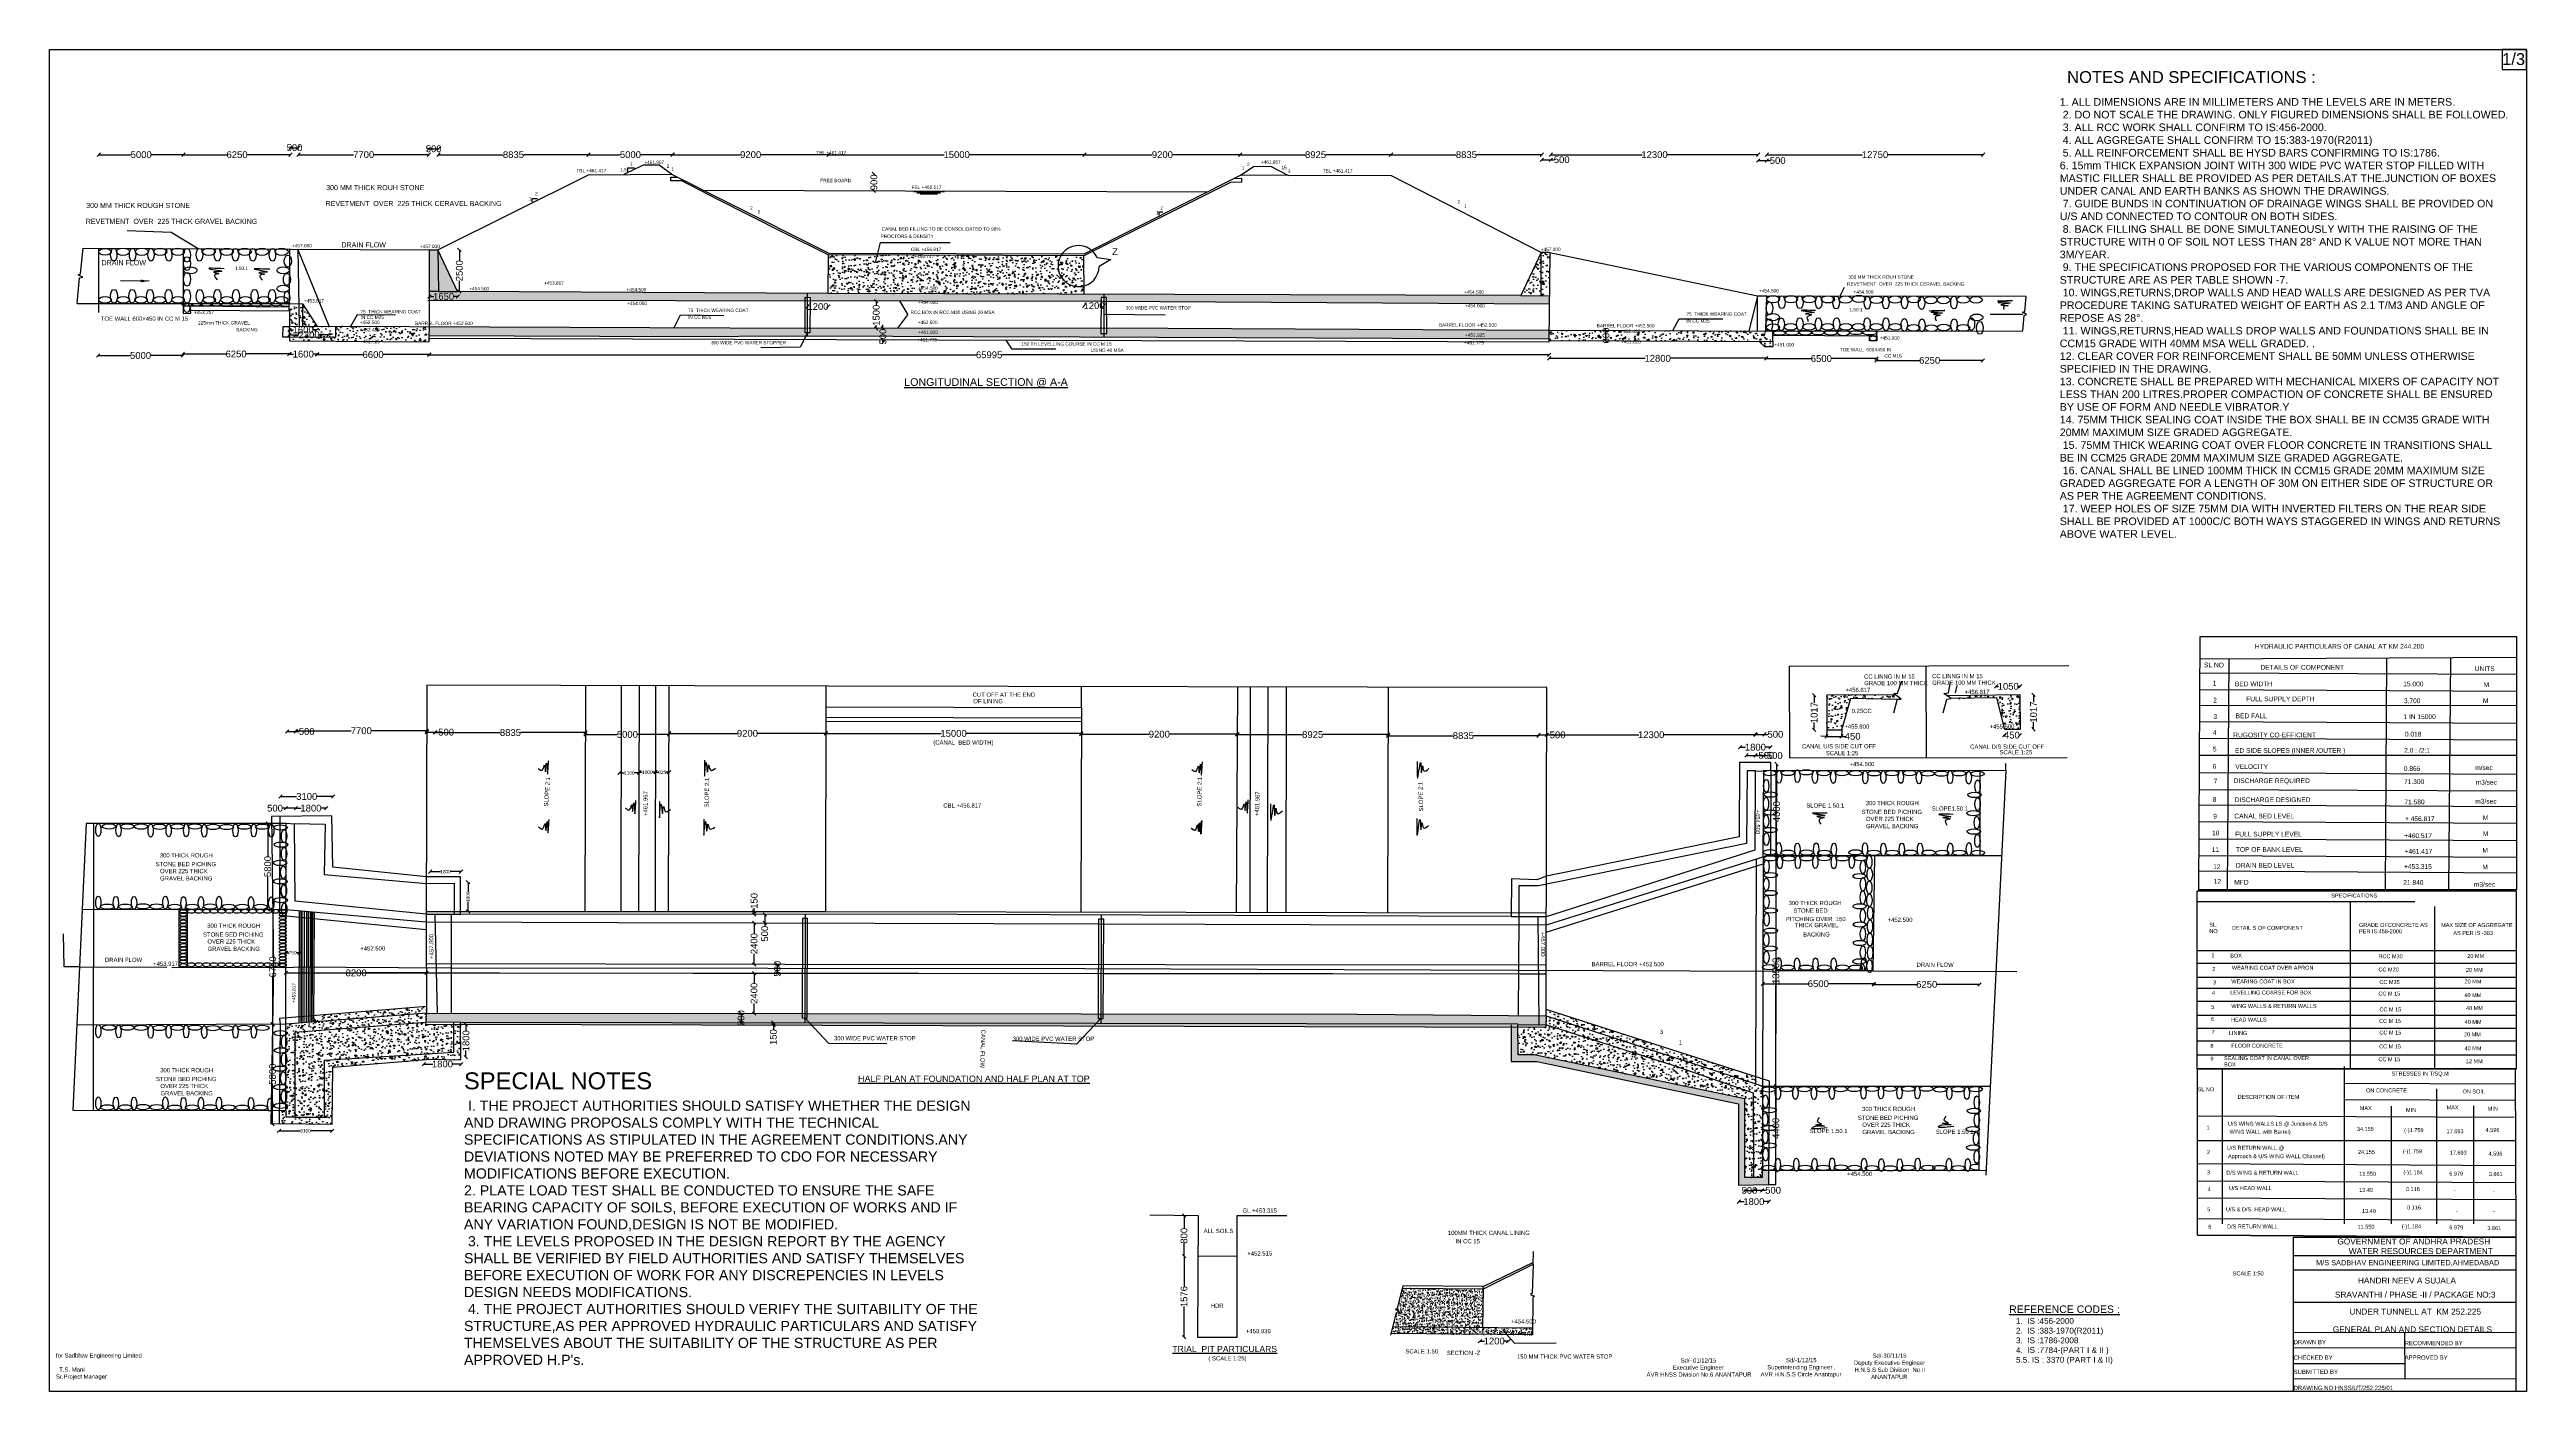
# Model space of a CAD drawing. Header units: millimetres. Extents: x 5124 to 2995863, y 2311 to 45179678.
# Drawn here: x 2849719 to 2995863, y 45100462 to 45179678 of the extents above.
import ezdxf

# ---------------------------------------------------------------- set-up
doc = ezdxf.new("R2010")
doc.units = ezdxf.units.MM
doc.header["$MEASUREMENT"] = 0
for name, color, linetype in [('DIMENSION', 7, 'Continuous'), ('DRAWING', 7, 'Continuous'), ('TEXT', 7, 'Continuous')]:
    doc.layers.add(name, color=color, linetype=linetype)
doc.styles.get("Standard").update_dxf_attribs({"font": 'arial.ttf', "height": 400})
doc.dimstyles.get("Standard").update_dxf_attribs({"dimtxt": 200, "dimasz": 200, "dimexe": 0.18, "dimexo": 0.0625, "dimgap": 0.09, "dimtad": 0, "dimdec": 0, "dimzin": 0, "dimdsep": 46, "dimtxsty": 'Standard', "dimblk": 'OBLIQUE', "dimcen": 0.09, "dimse1": 1, "dimse2": 1, "dimadec": 0, "dimazin": 0, "dimtfac": 1, "dimtdec": 0, "dimtofl": 0, "dimtmove": 0, "dimatfit": 3, "dimfxl": 1, "dimtolj": 1, "dimtzin": 0, "dimarcsym": 0})
pattern_1 = [(50, (0, 0), (358.6300913, -31.3760675), [37.5, -412.5]), (355, (0, 0), (-69.3756668, 376.096067), [30, -330]), (100.4514, (29.9, -2.6), (289.2546909, 344.719771), [31.870095, -350.571056]), (46.1842, (0, 100), (533.6205243, -82.759507), [56.25, -618.75]), (96.6356, (44.47, 93.1), (467.331353, 487.0589355), [47.805144, -525.8565]), (351.1842, (0, 100), (467.3309726, 487.0593005), [45, -495]), (21, (50, 75), (298.453526, -201.3094453), [37.5, -412.5]), (326, (50, 75), (121.657666, 362.5750225), [30, -330]), (71.4514, (74.87, 58.22), (420.1113143, 161.2652484), [31.870095, -350.571056]), (37.5, (0, 0), (6.07992766, 166.4469269), [0, -326, 0, -335, 0, -331.25]), (7.5, (0, 0), (131.5347687, 197.20585594), [0, -191, 0, -318.5, 0, -126.25]), (327.5, (-111.5, 0), (266.9112181, -11.27743587), [0, -125, 0, -390, 0, -517.5]), (317.5, (-161.5, 0), (291.5930847, 50.0524912), [0, -162.5, 0, -259, 0, -367.5])]
pattern_2 = [(50, (0, 0), (717.2601826, -62.752135), [75, -825]), (355, (0, 0), (-138.751334, 752.192134), [60, -660]), (100.4514, (59.8, -5.2), (578.509382, 689.439542), [63.74019, -701.142112]), (46.1842, (0, 200), (1067.241049, -165.519014), [112.5, -1237.5]), (96.6356, (88.9, 186.2), (934.662706, 974.11787), [95.610288, -1051.713]), (351.1842, (0, 200), (934.661945, 974.1186), [90, -990]), (21, (100, 150), (596.907052, -402.618891), [75, -825]), (326, (100, 150), (243.315332, 725.150045), [60, -660]), (71.4514, (149.74, 116.45), (840.222629, 322.530497), [63.74019, -701.142112]), (37.5, (0, 0), (12.1598553, 332.8938538), [0, -652, 0, -670, 0, -662.5]), (7.5, (0, 0), (263.0695374, 394.411712), [0, -382, 0, -637, 0, -252.5]), (327.5, (-223, 0), (533.8224362, -22.5548717), [0, -250, 0, -780, 0, -1035]), (317.5, (-323, 0), (583.1861693, 100.1049823), [0, -325, 0, -518, 0, -735])]
pattern_3 = [(50, (0, 0), (717.2601826, -62.752135), [75, -825]), (355, (0, 0), (-138.751334, 752.192134), [60, -660]), (100.4514, (59.8, -5.2), (578.509382, 689.439542), [63.74019, -701.142112]), (46.1842, (0, 200), (1067.241049, -165.519014), [112.5, -1237.5]), (96.6356, (88.9, 186.2), (934.662706, 974.11787), [95.610288, -1051.713]), (351.1842, (0, 200), (934.661945, 974.1186), [90, -990]), (21, (100, 150), (596.907052, -402.618891), [75, -825]), (326, (100, 150), (243.315332, 725.150045), [60, -660]), (71.4514, (149.74, 116.45), (840.222629, 322.530497), [63.74019, -701.142112]), (37.5, (0, 0), (12.1598553, 332.8938538), [0, -652, 0, -670, 0, -662.5]), (7.5, (0, 0), (263.0695374, 394.411712), [0, -382, 0, -637, 0, -252.5]), (327.5, (-223, 0), (533.8224362, -22.5548717), [0, -250, 0, -780, 0, -1035]), (317.5, (-323, 0), (583.1861693, 100.1049823), [0, -325, 0, -518, 0, -735])]

# ---------------------------------------------------------------- blocks, each defined once
blk = doc.blocks.new('_Oblique')
at = {"color": 0, "linetype": 'ByBlock', "lineweight": -2}
blk.add_line((-0.5, -0.5), (0.5, 0.5), dxfattribs=at)
blk = doc.blocks.new('*D4')
at = {"layer": 'Defpoints', "color": 0, "transparency": 16777216}
for p in [(2852631, 45173454), (2857622, 45173471), (2857622, 45173471)]:
    blk.add_point(p, dxfattribs=at)
at = {"layer": 'TEXT', "color": 0, "lineweight": -2, "transparency": 16777216}
for p, q in [((2852631, 45173471), (2854530, 45173471)), ((2857622, 45173471), (2855724, 45173471))]:
    blk.add_line(p, q, dxfattribs=at)
at = {"layer": 'TEXT', "color": 0, "lineweight": -2, "transparency": 16777216, "xscale": 200, "yscale": 200, "zscale": 200, "rotation": 180}
blk.add_blockref('_Oblique', (2852631, 45173471), dxfattribs=at)
at = {"layer": 'TEXT', "color": 0, "lineweight": -2, "transparency": 16777216, "xscale": 200, "yscale": 200, "zscale": 200}
blk.add_blockref('_Oblique', (2857622, 45173471), dxfattribs=at)
at = {"layer": 'TEXT', "color": 0, "transparency": 16777216, "insert": (2855127, 45173471), "char_height": 400, "attachment_point": 5}
blk.add_mtext('\\A1;5000', dxfattribs=at)
blk = doc.blocks.new('*D5')
at = {"layer": 'Defpoints', "color": 0, "transparency": 16777216}
for p in [(2857622, 45173471), (2863943, 45173471), (2863943, 45173471)]:
    blk.add_point(p, dxfattribs=at)
at = {"layer": 'TEXT', "color": 0, "lineweight": -2, "transparency": 16777216}
for p, q in [((2857622, 45173471), (2860185, 45173471)), ((2863943, 45173471), (2861380, 45173471))]:
    blk.add_line(p, q, dxfattribs=at)
at = {"layer": 'TEXT', "color": 0, "lineweight": -2, "transparency": 16777216, "xscale": 200, "yscale": 200, "zscale": 200, "rotation": 180}
blk.add_blockref('_Oblique', (2857622, 45173471), dxfattribs=at)
at = {"layer": 'TEXT', "color": 0, "lineweight": -2, "transparency": 16777216, "xscale": 200, "yscale": 200, "zscale": 200}
blk.add_blockref('_Oblique', (2863943, 45173471), dxfattribs=at)
at = {"layer": 'TEXT', "color": 0, "transparency": 16777216, "insert": (2860783, 45173471), "char_height": 400, "attachment_point": 5}
blk.add_mtext('\\A1;6250', dxfattribs=at)
blk = doc.blocks.new('*D6')
at = {"layer": 'Defpoints', "color": 0, "transparency": 16777216}
for p in [(2863943, 45173443), (2864408, 45173883), (2864408, 45173443)]:
    blk.add_point(p, dxfattribs=at)
at = {"layer": 'TEXT', "color": 0, "lineweight": -2, "transparency": 16777216}
blk.add_line((2863943, 45173883), (2864408, 45173883), dxfattribs=at)
at = {"layer": 'TEXT', "color": 0, "lineweight": -2, "transparency": 16777216, "xscale": 200, "yscale": 200, "zscale": 200, "rotation": 180}
blk.add_blockref('_Oblique', (2863943, 45173883), dxfattribs=at)
at = {"layer": 'TEXT', "color": 0, "lineweight": -2, "transparency": 16777216, "xscale": 200, "yscale": 200, "zscale": 200}
blk.add_blockref('_Oblique', (2864408, 45173883), dxfattribs=at)
at = {"layer": 'TEXT', "color": 0, "transparency": 16777216, "insert": (2864175, 45173883), "char_height": 400, "attachment_point": 5}
blk.add_mtext('\\A1;500', dxfattribs=at)
blk = doc.blocks.new('*D7')
at = {"layer": 'Defpoints', "color": 0, "transparency": 16777216}
for p in [(2864408, 45173443), (2872098, 45173471), (2872098, 45173397)]:
    blk.add_point(p, dxfattribs=at)
at = {"layer": 'TEXT', "color": 0, "lineweight": -2, "transparency": 16777216}
for p, q in [((2864408, 45173471), (2867658, 45173471)), ((2872098, 45173471), (2868848, 45173471))]:
    blk.add_line(p, q, dxfattribs=at)
at = {"layer": 'TEXT', "color": 0, "lineweight": -2, "transparency": 16777216, "xscale": 200, "yscale": 200, "zscale": 200, "rotation": 180}
blk.add_blockref('_Oblique', (2864408, 45173471), dxfattribs=at)
at = {"layer": 'TEXT', "color": 0, "lineweight": -2, "transparency": 16777216, "xscale": 200, "yscale": 200, "zscale": 200}
blk.add_blockref('_Oblique', (2872098, 45173471), dxfattribs=at)
at = {"layer": 'TEXT', "color": 0, "transparency": 16777216, "insert": (2868253, 45173471), "char_height": 400, "attachment_point": 5}
blk.add_mtext('\\A1;7700', dxfattribs=at)
blk = doc.blocks.new('*D8')
at = {"layer": 'Defpoints', "color": 0, "transparency": 16777216}
for p in [(2872666, 45173816), (2872098, 45173297), (2872666, 45173297)]:
    blk.add_point(p, dxfattribs=at)
at = {"layer": 'TEXT', "color": 0, "lineweight": -2, "transparency": 16777216}
blk.add_line((2872098, 45173816), (2872666, 45173816), dxfattribs=at)
at = {"layer": 'TEXT', "color": 0, "lineweight": -2, "transparency": 16777216, "xscale": 200, "yscale": 200, "zscale": 200, "rotation": 180}
blk.add_blockref('_Oblique', (2872098, 45173816), dxfattribs=at)
at = {"layer": 'TEXT', "color": 0, "lineweight": -2, "transparency": 16777216, "xscale": 200, "yscale": 200, "zscale": 200}
blk.add_blockref('_Oblique', (2872666, 45173816), dxfattribs=at)
at = {"layer": 'TEXT', "color": 0, "transparency": 16777216, "insert": (2872382, 45173816), "char_height": 400, "attachment_point": 5}
blk.add_mtext('\\A1;500', dxfattribs=at)
blk = doc.blocks.new('*D9')
at = {"layer": 'Defpoints', "color": 0, "transparency": 16777216}
for p in [(2881512, 45173471), (2872666, 45173315), (2881512, 45173332)]:
    blk.add_point(p, dxfattribs=at)
at = {"layer": 'TEXT', "color": 0, "lineweight": -2, "transparency": 16777216}
for p, q in [((2872666, 45173471), (2876490, 45173471)), ((2881512, 45173471), (2877688, 45173471))]:
    blk.add_line(p, q, dxfattribs=at)
at = {"layer": 'TEXT', "color": 0, "lineweight": -2, "transparency": 16777216, "xscale": 200, "yscale": 200, "zscale": 200, "rotation": 180}
blk.add_blockref('_Oblique', (2872666, 45173471), dxfattribs=at)
at = {"layer": 'TEXT', "color": 0, "lineweight": -2, "transparency": 16777216, "xscale": 200, "yscale": 200, "zscale": 200}
blk.add_blockref('_Oblique', (2881512, 45173471), dxfattribs=at)
at = {"layer": 'TEXT', "color": 0, "transparency": 16777216, "insert": (2877089, 45173471), "char_height": 400, "attachment_point": 5}
blk.add_mtext('\\A1;8835', dxfattribs=at)
blk = doc.blocks.new('*D10')
at = {"layer": 'Defpoints', "color": 0, "transparency": 16777216}
for p in [(2886474, 45173471), (2881512, 45173239), (2886474, 45173290)]:
    blk.add_point(p, dxfattribs=at)
at = {"layer": 'TEXT', "color": 0, "lineweight": -2, "transparency": 16777216}
for p, q in [((2881512, 45173471), (2883396, 45173471)), ((2886474, 45173471), (2884590, 45173471))]:
    blk.add_line(p, q, dxfattribs=at)
at = {"layer": 'TEXT', "color": 0, "lineweight": -2, "transparency": 16777216, "xscale": 200, "yscale": 200, "zscale": 200, "rotation": 180}
blk.add_blockref('_Oblique', (2881512, 45173471), dxfattribs=at)
at = {"layer": 'TEXT', "color": 0, "lineweight": -2, "transparency": 16777216, "xscale": 200, "yscale": 200, "zscale": 200}
blk.add_blockref('_Oblique', (2886474, 45173471), dxfattribs=at)
at = {"layer": 'TEXT', "color": 0, "transparency": 16777216, "insert": (2883993, 45173471), "char_height": 400, "attachment_point": 5}
blk.add_mtext('\\A1;5000', dxfattribs=at)
blk = doc.blocks.new('*D11')
at = {"layer": 'Defpoints', "color": 0, "transparency": 16777216}
for p in [(2886486, 45173376), (2895686, 45173471), (2895686, 45173376)]:
    blk.add_point(p, dxfattribs=at)
at = {"layer": 'TEXT', "color": 0, "lineweight": -2, "transparency": 16777216}
for p, q in [((2886486, 45173471), (2890490, 45173471)), ((2895686, 45173471), (2891683, 45173471))]:
    blk.add_line(p, q, dxfattribs=at)
at = {"layer": 'TEXT', "color": 0, "lineweight": -2, "transparency": 16777216, "xscale": 200, "yscale": 200, "zscale": 200, "rotation": 180}
blk.add_blockref('_Oblique', (2886486, 45173471), dxfattribs=at)
at = {"layer": 'TEXT', "color": 0, "lineweight": -2, "transparency": 16777216, "xscale": 200, "yscale": 200, "zscale": 200}
blk.add_blockref('_Oblique', (2895686, 45173471), dxfattribs=at)
at = {"layer": 'TEXT', "color": 0, "transparency": 16777216, "insert": (2891086, 45173471), "char_height": 400, "attachment_point": 5}
blk.add_mtext('\\A1;9200', dxfattribs=at)
blk = doc.blocks.new('*D12')
at = {"layer": 'Defpoints', "color": 0, "transparency": 16777216}
for p in [(2895686, 45173376), (2910791, 45173471), (2910791, 45173313)]:
    blk.add_point(p, dxfattribs=at)
at = {"layer": 'TEXT', "color": 0, "lineweight": -2, "transparency": 16777216}
for p, q in [((2895686, 45173471), (2902506, 45173471)), ((2910791, 45173471), (2903972, 45173471))]:
    blk.add_line(p, q, dxfattribs=at)
at = {"layer": 'TEXT', "color": 0, "lineweight": -2, "transparency": 16777216, "xscale": 200, "yscale": 200, "zscale": 200, "rotation": 180}
blk.add_blockref('_Oblique', (2895686, 45173471), dxfattribs=at)
at = {"layer": 'TEXT', "color": 0, "lineweight": -2, "transparency": 16777216, "xscale": 200, "yscale": 200, "zscale": 200}
blk.add_blockref('_Oblique', (2910791, 45173471), dxfattribs=at)
at = {"layer": 'TEXT', "color": 0, "transparency": 16777216, "insert": (2903239, 45173471), "char_height": 400, "attachment_point": 5}
blk.add_mtext('\\A1;15000', dxfattribs=at)
blk = doc.blocks.new('*D13')
at = {"layer": 'Defpoints', "color": 0, "transparency": 16777216}
for p in [(2910791, 45173429), (2919967, 45173471), (2919967, 45173307)]:
    blk.add_point(p, dxfattribs=at)
at = {"layer": 'TEXT', "color": 0, "lineweight": -2, "transparency": 16777216}
for p, q in [((2910791, 45173471), (2914783, 45173471)), ((2919967, 45173471), (2915976, 45173471))]:
    blk.add_line(p, q, dxfattribs=at)
at = {"layer": 'TEXT', "color": 0, "lineweight": -2, "transparency": 16777216, "xscale": 200, "yscale": 200, "zscale": 200, "rotation": 180}
blk.add_blockref('_Oblique', (2910791, 45173471), dxfattribs=at)
at = {"layer": 'TEXT', "color": 0, "lineweight": -2, "transparency": 16777216, "xscale": 200, "yscale": 200, "zscale": 200}
blk.add_blockref('_Oblique', (2919967, 45173471), dxfattribs=at)
at = {"layer": 'TEXT', "color": 0, "transparency": 16777216, "insert": (2915379, 45173471), "char_height": 400, "attachment_point": 5}
blk.add_mtext('\\A1;9200', dxfattribs=at)
blk = doc.blocks.new('*D14')
at = {"layer": 'Defpoints', "color": 0, "transparency": 16777216}
for p in [(2928867, 45173471), (2919967, 45173299), (2928867, 45173309)]:
    blk.add_point(p, dxfattribs=at)
at = {"layer": 'TEXT', "color": 0, "lineweight": -2, "transparency": 16777216}
for p, q in [((2919967, 45173471), (2923818, 45173471)), ((2928867, 45173471), (2925016, 45173471))]:
    blk.add_line(p, q, dxfattribs=at)
at = {"layer": 'TEXT', "color": 0, "lineweight": -2, "transparency": 16777216, "xscale": 200, "yscale": 200, "zscale": 200, "rotation": 180}
blk.add_blockref('_Oblique', (2919967, 45173471), dxfattribs=at)
at = {"layer": 'TEXT', "color": 0, "lineweight": -2, "transparency": 16777216, "xscale": 200, "yscale": 200, "zscale": 200}
blk.add_blockref('_Oblique', (2928867, 45173471), dxfattribs=at)
at = {"layer": 'TEXT', "color": 0, "transparency": 16777216, "insert": (2924417, 45173471), "char_height": 400, "attachment_point": 5}
blk.add_mtext('\\A1;8925', dxfattribs=at)
blk = doc.blocks.new('*D15')
at = {"layer": 'Defpoints', "color": 0, "transparency": 16777216}
for p in [(2937766, 45173471), (2928867, 45173224), (2937766, 45173179)]:
    blk.add_point(p, dxfattribs=at)
at = {"layer": 'TEXT', "color": 0, "lineweight": -2, "transparency": 16777216}
for p, q in [((2928867, 45173471), (2932717, 45173471)), ((2937766, 45173471), (2933916, 45173471))]:
    blk.add_line(p, q, dxfattribs=at)
at = {"layer": 'TEXT', "color": 0, "lineweight": -2, "transparency": 16777216, "xscale": 200, "yscale": 200, "zscale": 200, "rotation": 180}
blk.add_blockref('_Oblique', (2928867, 45173471), dxfattribs=at)
at = {"layer": 'TEXT', "color": 0, "lineweight": -2, "transparency": 16777216, "xscale": 200, "yscale": 200, "zscale": 200}
blk.add_blockref('_Oblique', (2937766, 45173471), dxfattribs=at)
at = {"layer": 'TEXT', "color": 0, "transparency": 16777216, "insert": (2933317, 45173471), "char_height": 400, "attachment_point": 5}
blk.add_mtext('\\A1;8835', dxfattribs=at)
blk = doc.blocks.new('*D16')
at = {"layer": 'Defpoints', "color": 0, "transparency": 16777216}
for p in [(2937766, 45173171), (2938299, 45173171), (2938299, 45173171)]:
    blk.add_point(p, dxfattribs=at)
at = {"layer": 'TEXT', "color": 0, "lineweight": -2, "transparency": 16777216}
for p, q in [((2937766, 45173171), (2938299, 45173171)), ((2938299, 45173171), (2938499, 45173171))]:
    blk.add_line(p, q, dxfattribs=at)
at = {"layer": 'TEXT', "color": 0, "lineweight": -2, "transparency": 16777216, "xscale": 200, "yscale": 200, "zscale": 200, "rotation": 180}
blk.add_blockref('_Oblique', (2937766, 45173171), dxfattribs=at)
at = {"layer": 'TEXT', "color": 0, "lineweight": -2, "transparency": 16777216, "xscale": 200, "yscale": 200, "zscale": 200}
blk.add_blockref('_Oblique', (2938299, 45173171), dxfattribs=at)
at = {"layer": 'TEXT', "color": 0, "transparency": 16777216, "insert": (2938940, 45173171), "char_height": 400, "attachment_point": 5}
blk.add_mtext('\\A1;500', dxfattribs=at)
blk = doc.blocks.new('*D17')
at = {"layer": 'Defpoints', "color": 0, "transparency": 16777216}
for p in [(2950532, 45173471), (2938299, 45173171), (2950532, 45173113)]:
    blk.add_point(p, dxfattribs=at)
at = {"layer": 'TEXT', "color": 0, "lineweight": -2, "transparency": 16777216}
for p, q in [((2938299, 45173471), (2943682, 45173471)), ((2950532, 45173471), (2945148, 45173471))]:
    blk.add_line(p, q, dxfattribs=at)
at = {"layer": 'TEXT', "color": 0, "lineweight": -2, "transparency": 16777216, "xscale": 200, "yscale": 200, "zscale": 200, "rotation": 180}
blk.add_blockref('_Oblique', (2938299, 45173471), dxfattribs=at)
at = {"layer": 'TEXT', "color": 0, "lineweight": -2, "transparency": 16777216, "xscale": 200, "yscale": 200, "zscale": 200}
blk.add_blockref('_Oblique', (2950532, 45173471), dxfattribs=at)
at = {"layer": 'TEXT', "color": 0, "transparency": 16777216, "insert": (2944415, 45173471), "char_height": 400, "attachment_point": 5}
blk.add_mtext('\\A1;12300', dxfattribs=at)
blk = doc.blocks.new('*D18')
at = {"layer": 'Defpoints', "color": 0, "transparency": 16777216}
for p in [(2950532, 45173147), (2951042, 45173147), (2951042, 45173126)]:
    blk.add_point(p, dxfattribs=at)
at = {"layer": 'TEXT', "color": 0, "lineweight": -2, "transparency": 16777216}
for p, q in [((2950532, 45173126), (2951042, 45173126)), ((2951042, 45173126), (2951242, 45173126))]:
    blk.add_line(p, q, dxfattribs=at)
at = {"layer": 'TEXT', "color": 0, "lineweight": -2, "transparency": 16777216, "xscale": 200, "yscale": 200, "zscale": 200, "rotation": 180}
blk.add_blockref('_Oblique', (2950532, 45173126), dxfattribs=at)
at = {"layer": 'TEXT', "color": 0, "lineweight": -2, "transparency": 16777216, "xscale": 200, "yscale": 200, "zscale": 200}
blk.add_blockref('_Oblique', (2951042, 45173126), dxfattribs=at)
at = {"layer": 'TEXT', "color": 0, "transparency": 16777216, "insert": (2951683, 45173126), "char_height": 400, "attachment_point": 5}
blk.add_mtext('\\A1;500', dxfattribs=at)
blk = doc.blocks.new('*D19')
at = {"layer": 'Defpoints', "color": 0, "transparency": 16777216}
for p in [(2963811, 45173471), (2951042, 45173126), (2963811, 45173149)]:
    blk.add_point(p, dxfattribs=at)
at = {"layer": 'TEXT', "color": 0, "lineweight": -2, "transparency": 16777216}
for p, q in [((2951042, 45173471), (2956693, 45173471)), ((2963811, 45173471), (2958160, 45173471))]:
    blk.add_line(p, q, dxfattribs=at)
at = {"layer": 'TEXT', "color": 0, "lineweight": -2, "transparency": 16777216, "xscale": 200, "yscale": 200, "zscale": 200, "rotation": 180}
blk.add_blockref('_Oblique', (2951042, 45173471), dxfattribs=at)
at = {"layer": 'TEXT', "color": 0, "lineweight": -2, "transparency": 16777216, "xscale": 200, "yscale": 200, "zscale": 200}
blk.add_blockref('_Oblique', (2963811, 45173471), dxfattribs=at)
at = {"layer": 'TEXT', "color": 0, "transparency": 16777216, "insert": (2957426, 45173471), "char_height": 400, "attachment_point": 5}
blk.add_mtext('\\A1;12750', dxfattribs=at)
blk = doc.blocks.new('*D20')
at = {"layer": 'Defpoints', "color": 0, "transparency": 16777216}
for p in [(2957518, 45161353), (2957518, 45161327), (2963785, 45161377)]:
    blk.add_point(p, dxfattribs=at)
at = {"layer": 'TEXT', "color": 0, "lineweight": -2, "transparency": 16777216}
for p, q in [((2957518, 45161327), (2960054, 45161327)), ((2963785, 45161327), (2961249, 45161327))]:
    blk.add_line(p, q, dxfattribs=at)
at = {"layer": 'TEXT', "color": 0, "lineweight": -2, "transparency": 16777216, "xscale": 200, "yscale": 200, "zscale": 200, "rotation": 180}
blk.add_blockref('_Oblique', (2957518, 45161327), dxfattribs=at)
at = {"layer": 'TEXT', "color": 0, "lineweight": -2, "transparency": 16777216, "xscale": 200, "yscale": 200, "zscale": 200}
blk.add_blockref('_Oblique', (2963785, 45161327), dxfattribs=at)
at = {"layer": 'TEXT', "color": 0, "transparency": 16777216, "insert": (2960651, 45161327), "char_height": 400, "attachment_point": 5}
blk.add_mtext('\\A1;6250', dxfattribs=at)
blk = doc.blocks.new('*D21')
at = {"layer": 'Defpoints', "color": 0, "transparency": 16777216}
for p in [(2950999, 45161433), (2950999, 45161433), (2957518, 45161353)]:
    blk.add_point(p, dxfattribs=at)
at = {"layer": 'TEXT', "color": 0, "lineweight": -2, "transparency": 16777216}
for p, q in [((2950999, 45161433), (2953661, 45161433)), ((2957518, 45161433), (2954856, 45161433))]:
    blk.add_line(p, q, dxfattribs=at)
at = {"layer": 'TEXT', "color": 0, "lineweight": -2, "transparency": 16777216, "xscale": 200, "yscale": 200, "zscale": 200, "rotation": 180}
blk.add_blockref('_Oblique', (2950999, 45161433), dxfattribs=at)
at = {"layer": 'TEXT', "color": 0, "lineweight": -2, "transparency": 16777216, "xscale": 200, "yscale": 200, "zscale": 200}
blk.add_blockref('_Oblique', (2957518, 45161433), dxfattribs=at)
at = {"layer": 'TEXT', "color": 0, "transparency": 16777216, "insert": (2954258, 45161433), "char_height": 400, "attachment_point": 5}
blk.add_mtext('\\A1;6500', dxfattribs=at)
blk = doc.blocks.new('*D22')
at = {"layer": 'Defpoints', "color": 0, "transparency": 16777216}
for p in [(2938201, 45161449), (2938201, 45161449), (2950999, 45161433)]:
    blk.add_point(p, dxfattribs=at)
at = {"layer": 'TEXT', "color": 0, "lineweight": -2, "transparency": 16777216}
for p, q in [((2938201, 45161449), (2943867, 45161449)), ((2950999, 45161449), (2945333, 45161449))]:
    blk.add_line(p, q, dxfattribs=at)
at = {"layer": 'TEXT', "color": 0, "lineweight": -2, "transparency": 16777216, "xscale": 200, "yscale": 200, "zscale": 200, "rotation": 180}
blk.add_blockref('_Oblique', (2938201, 45161449), dxfattribs=at)
at = {"layer": 'TEXT', "color": 0, "lineweight": -2, "transparency": 16777216, "xscale": 200, "yscale": 200, "zscale": 200}
blk.add_blockref('_Oblique', (2950999, 45161449), dxfattribs=at)
at = {"layer": 'TEXT', "color": 0, "transparency": 16777216, "insert": (2944600, 45161449), "char_height": 400, "attachment_point": 5}
blk.add_mtext('\\A1;12800', dxfattribs=at)
blk = doc.blocks.new('*D23')
at = {"layer": 'Defpoints', "color": 0, "transparency": 16777216}
for p in [(2872112, 45161655), (2872112, 45161616), (2938201, 45161449)]:
    blk.add_point(p, dxfattribs=at)
at = {"layer": 'TEXT', "color": 0, "lineweight": -2, "transparency": 16777216}
for p, q in [((2872112, 45161655), (2904402, 45161655)), ((2938201, 45161655), (2905912, 45161655))]:
    blk.add_line(p, q, dxfattribs=at)
at = {"layer": 'TEXT', "color": 0, "lineweight": -2, "transparency": 16777216, "xscale": 200, "yscale": 200, "zscale": 200, "rotation": 180}
blk.add_blockref('_Oblique', (2872112, 45161655), dxfattribs=at)
at = {"layer": 'TEXT', "color": 0, "lineweight": -2, "transparency": 16777216, "xscale": 200, "yscale": 200, "zscale": 200}
blk.add_blockref('_Oblique', (2938201, 45161655), dxfattribs=at)
at = {"layer": 'TEXT', "color": 0, "transparency": 16777216, "insert": (2905157, 45161655), "char_height": 400, "attachment_point": 5}
blk.add_mtext('\\A1;65995', dxfattribs=at)
blk = doc.blocks.new('*D24')
at = {"layer": 'Defpoints', "color": 0, "transparency": 16777216}
for p in [(2865508, 45161667), (2865508, 45161655), (2872112, 45161655)]:
    blk.add_point(p, dxfattribs=at)
at = {"layer": 'TEXT', "color": 0, "lineweight": -2, "transparency": 16777216}
for p, q in [((2865508, 45161667), (2868213, 45161667)), ((2872112, 45161667), (2869408, 45161667))]:
    blk.add_line(p, q, dxfattribs=at)
at = {"layer": 'TEXT', "color": 0, "lineweight": -2, "transparency": 16777216, "xscale": 200, "yscale": 200, "zscale": 200, "rotation": 180}
blk.add_blockref('_Oblique', (2865508, 45161667), dxfattribs=at)
at = {"layer": 'TEXT', "color": 0, "lineweight": -2, "transparency": 16777216, "xscale": 200, "yscale": 200, "zscale": 200}
blk.add_blockref('_Oblique', (2872112, 45161667), dxfattribs=at)
at = {"layer": 'TEXT', "color": 0, "transparency": 16777216, "insert": (2868810, 45161667), "char_height": 400, "attachment_point": 5}
blk.add_mtext('\\A1;6600', dxfattribs=at)
blk = doc.blocks.new('*D25')
at = {"layer": 'Defpoints', "color": 0, "transparency": 16777216}
for p in [(2863868, 45161695), (2863868, 45161695), (2865508, 45161667)]:
    blk.add_point(p, dxfattribs=at)
at = {"layer": 'TEXT', "color": 0, "lineweight": -2, "transparency": 16777216}
for p, q in [((2863868, 45161695), (2864110, 45161695)), ((2865508, 45161695), (2865266, 45161695))]:
    blk.add_line(p, q, dxfattribs=at)
at = {"layer": 'TEXT', "color": 0, "lineweight": -2, "transparency": 16777216, "xscale": 200, "yscale": 200, "zscale": 200, "rotation": 180}
blk.add_blockref('_Oblique', (2863868, 45161695), dxfattribs=at)
at = {"layer": 'TEXT', "color": 0, "lineweight": -2, "transparency": 16777216, "xscale": 200, "yscale": 200, "zscale": 200}
blk.add_blockref('_Oblique', (2865508, 45161695), dxfattribs=at)
at = {"layer": 'TEXT', "color": 0, "transparency": 16777216, "insert": (2864688, 45161695), "char_height": 400, "attachment_point": 5}
blk.add_mtext('\\A1;1600', dxfattribs=at)
blk = doc.blocks.new('*D26')
at = {"layer": 'Defpoints', "color": 0, "transparency": 16777216}
for p in [(2857584, 45161705), (2857584, 45161694), (2863868, 45161695)]:
    blk.add_point(p, dxfattribs=at)
at = {"layer": 'TEXT', "color": 0, "lineweight": -2, "transparency": 16777216}
for p, q in [((2857584, 45161705), (2860128, 45161705)), ((2863868, 45161705), (2861324, 45161705))]:
    blk.add_line(p, q, dxfattribs=at)
at = {"layer": 'TEXT', "color": 0, "lineweight": -2, "transparency": 16777216, "xscale": 200, "yscale": 200, "zscale": 200, "rotation": 180}
blk.add_blockref('_Oblique', (2857584, 45161705), dxfattribs=at)
at = {"layer": 'TEXT', "color": 0, "lineweight": -2, "transparency": 16777216, "xscale": 200, "yscale": 200, "zscale": 200}
blk.add_blockref('_Oblique', (2863868, 45161705), dxfattribs=at)
at = {"layer": 'TEXT', "color": 0, "transparency": 16777216, "insert": (2860726, 45161705), "char_height": 400, "attachment_point": 5}
blk.add_mtext('\\A1;6250', dxfattribs=at)
blk = doc.blocks.new('*D27')
at = {"layer": 'Defpoints', "color": 0, "transparency": 16777216}
for p in [(2852593, 45161715), (2857584, 45161694), (2852593, 45161616)]:
    blk.add_point(p, dxfattribs=at)
at = {"layer": 'TEXT', "color": 0, "lineweight": -2, "transparency": 16777216}
for p, q in [((2852593, 45161616), (2854492, 45161616)), ((2857584, 45161616), (2855685, 45161616))]:
    blk.add_line(p, q, dxfattribs=at)
at = {"layer": 'TEXT', "color": 0, "lineweight": -2, "transparency": 16777216, "xscale": 200, "yscale": 200, "zscale": 200, "rotation": 180}
blk.add_blockref('_Oblique', (2852593, 45161616), dxfattribs=at)
at = {"layer": 'TEXT', "color": 0, "lineweight": -2, "transparency": 16777216, "xscale": 200, "yscale": 200, "zscale": 200}
blk.add_blockref('_Oblique', (2857584, 45161616), dxfattribs=at)
at = {"layer": 'TEXT', "color": 0, "transparency": 16777216, "insert": (2855089, 45161616), "char_height": 400, "attachment_point": 5}
blk.add_mtext('\\A1;5000', dxfattribs=at)
blk = doc.blocks.new('*D28')
at = {"layer": 'Defpoints', "color": 0, "transparency": 16777216}
for p in [(2863883, 45162835), (2866184, 45162936), (2866184, 45162835)]:
    blk.add_point(p, dxfattribs=at)
at = {"layer": 'TEXT', "color": 0, "lineweight": -2, "transparency": 16777216}
for p, q in [((2863883, 45162835), (2864433, 45162835)), ((2866184, 45162835), (2865633, 45162835))]:
    blk.add_line(p, q, dxfattribs=at)
at = {"layer": 'TEXT', "color": 0, "lineweight": -2, "transparency": 16777216, "xscale": 200, "yscale": 200, "zscale": 200, "rotation": 180}
blk.add_blockref('_Oblique', (2863883, 45162835), dxfattribs=at)
at = {"layer": 'TEXT', "color": 0, "lineweight": -2, "transparency": 16777216, "xscale": 200, "yscale": 200, "zscale": 200}
blk.add_blockref('_Oblique', (2866184, 45162835), dxfattribs=at)
at = {"layer": 'TEXT', "color": 0, "transparency": 16777216, "insert": (2865033, 45162835), "char_height": 400, "attachment_point": 5}
blk.add_mtext('\\A1;2300', dxfattribs=at)
blk = doc.blocks.new('*D29')
at = {"layer": 'Defpoints', "color": 0, "transparency": 16777216}
for p in [(2863885, 45163128), (2865479, 45163128), (2865479, 45163123)]:
    blk.add_point(p, dxfattribs=at)
at = {"layer": 'TEXT', "color": 0, "lineweight": -2, "transparency": 16777216}
for p, q in [((2863885, 45163128), (2864104, 45163128)), ((2865479, 45163128), (2865260, 45163128))]:
    blk.add_line(p, q, dxfattribs=at)
at = {"layer": 'TEXT', "color": 0, "lineweight": -2, "transparency": 16777216, "xscale": 200, "yscale": 200, "zscale": 200, "rotation": 180}
blk.add_blockref('_Oblique', (2863885, 45163128), dxfattribs=at)
at = {"layer": 'TEXT', "color": 0, "lineweight": -2, "transparency": 16777216, "xscale": 200, "yscale": 200, "zscale": 200}
blk.add_blockref('_Oblique', (2865479, 45163128), dxfattribs=at)
at = {"layer": 'TEXT', "color": 0, "transparency": 16777216, "insert": (2864682, 45163128), "char_height": 400, "attachment_point": 5}
blk.add_mtext('\\A1;1600', dxfattribs=at)
blk = doc.blocks.new('*D30')
at = {"layer": 'Defpoints', "color": 0, "transparency": 16777216}
for p in [(2872132, 45165123), (2873809, 45165101), (2873809, 45165090)]:
    blk.add_point(p, dxfattribs=at)
at = {"layer": 'TEXT', "color": 0, "lineweight": -2, "transparency": 16777216}
for p, q in [((2872132, 45165101), (2872392, 45165101)), ((2873809, 45165101), (2873548, 45165101))]:
    blk.add_line(p, q, dxfattribs=at)
at = {"layer": 'TEXT', "color": 0, "lineweight": -2, "transparency": 16777216, "xscale": 200, "yscale": 200, "zscale": 200, "rotation": 180}
blk.add_blockref('_Oblique', (2872132, 45165101), dxfattribs=at)
at = {"layer": 'TEXT', "color": 0, "lineweight": -2, "transparency": 16777216, "xscale": 200, "yscale": 200, "zscale": 200}
blk.add_blockref('_Oblique', (2873809, 45165101), dxfattribs=at)
at = {"layer": 'TEXT', "color": 0, "transparency": 16777216, "insert": (2872970, 45165101), "char_height": 400, "attachment_point": 5}
blk.add_mtext('\\A1;1650', dxfattribs=at)
blk = doc.blocks.new('*D31')
at = {"layer": 'Defpoints', "color": 0, "transparency": 16777216}
for p in [(2873898, 45167850), (2873950, 45167850), (2873951, 45165389)]:
    blk.add_point(p, dxfattribs=at)
at = {"layer": 'TEXT', "color": 0, "lineweight": -2, "transparency": 16777216}
for p, q in [((2873898, 45167850), (2873898, 45167220)), ((2873898, 45165389), (2873898, 45166019))]:
    blk.add_line(p, q, dxfattribs=at)
at = {"layer": 'TEXT', "color": 0, "lineweight": -2, "transparency": 16777216, "xscale": 200, "yscale": 200, "zscale": 200}
for p, rotation in [((2873898, 45167850), 90), ((2873898, 45165389), 270)]:
    blk.add_blockref('_Oblique', p, dxfattribs=dict(at, rotation=rotation))
at = {"layer": 'TEXT', "color": 0, "transparency": 16777216, "insert": (2873898, 45166619), "char_height": 400, "attachment_point": 5, "rotation": 90}
blk.add_mtext('\\A1;2500', dxfattribs=at)
blk = doc.blocks.new('*D32')
at = {"layer": 'Defpoints', "color": 0, "transparency": 16777216}
for p in [(2898694, 45163233), (2898890, 45163233), (2898694, 45162549)]:
    blk.add_point(p, dxfattribs=at)
at = {"layer": 'TEXT', "color": 0, "lineweight": -2, "transparency": 16777216}
for p, q in [((2898890, 45163233), (2898890, 45163433)), ((2898890, 45162549), (2898890, 45162349))]:
    blk.add_line(p, q, dxfattribs=at)
at = {"layer": 'TEXT', "color": 0, "lineweight": -2, "transparency": 16777216, "xscale": 200, "yscale": 200, "zscale": 200}
for p, rotation in [((2898890, 45163233), 270), ((2898890, 45162549), 90)]:
    blk.add_blockref('_Oblique', p, dxfattribs=dict(at, rotation=rotation))
at = {"layer": 'TEXT', "color": 0, "transparency": 16777216, "insert": (2898890, 45162733), "char_height": 400, "attachment_point": 5, "rotation": 90}
blk.add_mtext('\\A1;500', dxfattribs=at)
blk = doc.blocks.new('*D33')
at = {"layer": 'Defpoints', "color": 0, "transparency": 16777216}
for p in [(2898398, 45164819), (2898496, 45164819), (2898396, 45163212)]:
    blk.add_point(p, dxfattribs=at)
at = {"layer": 'TEXT', "color": 0, "lineweight": -2, "transparency": 16777216}
for p, q in [((2898496, 45164819), (2898496, 45164569)), ((2898496, 45163212), (2898496, 45163413))]:
    blk.add_line(p, q, dxfattribs=at)
at = {"layer": 'TEXT', "color": 0, "lineweight": -2, "transparency": 16777216, "xscale": 200, "yscale": 200, "zscale": 200}
for p, rotation in [((2898496, 45164819), 90), ((2898496, 45163212), 270)]:
    blk.add_blockref('_Oblique', p, dxfattribs=dict(at, rotation=rotation))
at = {"layer": 'TEXT', "color": 0, "transparency": 16777216, "insert": (2898496, 45163991), "char_height": 400, "attachment_point": 5, "rotation": 90}
blk.add_mtext('\\A1;1500', dxfattribs=at)
blk = doc.blocks.new('*D34')
at = {"layer": 'Defpoints', "color": 0, "transparency": 16777216}
for p in [(2910765, 45164689), (2911931, 45164684), (2911931, 45164557)]:
    blk.add_point(p, dxfattribs=at)
at = {"layer": 'TEXT', "color": 0, "lineweight": -2, "transparency": 16777216}
for p, q in [((2910765, 45164557), (2910770, 45164557)), ((2911931, 45164557), (2911926, 45164557))]:
    blk.add_line(p, q, dxfattribs=at)
at = {"layer": 'TEXT', "color": 0, "lineweight": -2, "transparency": 16777216, "xscale": 200, "yscale": 200, "zscale": 200, "rotation": 180}
blk.add_blockref('_Oblique', (2910765, 45164557), dxfattribs=at)
at = {"layer": 'TEXT', "color": 0, "lineweight": -2, "transparency": 16777216, "xscale": 200, "yscale": 200, "zscale": 200}
blk.add_blockref('_Oblique', (2911931, 45164557), dxfattribs=at)
at = {"layer": 'TEXT', "color": 0, "transparency": 16777216, "insert": (2911348, 45164557), "char_height": 400, "attachment_point": 5}
blk.add_mtext('\\A1;1200', dxfattribs=at)
blk = doc.blocks.new('*D35')
at = {"layer": 'Defpoints', "color": 0, "transparency": 16777216}
for p in [(2863735, 45139420), (2864250, 45139420), (2864250, 45139413)]:
    blk.add_point(p, dxfattribs=at)
at = {"layer": 'TEXT', "color": 0, "lineweight": -2, "transparency": 16777216}
for p, q in [((2863735, 45139420), (2864250, 45139420)), ((2864250, 45139420), (2864450, 45139420))]:
    blk.add_line(p, q, dxfattribs=at)
at = {"layer": 'TEXT', "color": 0, "lineweight": -2, "transparency": 16777216, "xscale": 200, "yscale": 200, "zscale": 200, "rotation": 180}
blk.add_blockref('_Oblique', (2863735, 45139420), dxfattribs=at)
at = {"layer": 'TEXT', "color": 0, "lineweight": -2, "transparency": 16777216, "xscale": 200, "yscale": 200, "zscale": 200}
blk.add_blockref('_Oblique', (2864250, 45139420), dxfattribs=at)
at = {"layer": 'TEXT', "color": 0, "transparency": 16777216, "insert": (2864891, 45139420), "char_height": 400, "attachment_point": 5}
blk.add_mtext('\\A1;500', dxfattribs=at)
blk = doc.blocks.new('*D36')
at = {"layer": 'Defpoints', "color": 0, "transparency": 16777216}
for p in [(2864250, 45139420), (2871976, 45139462), (2871976, 45139398)]:
    blk.add_point(p, dxfattribs=at)
at = {"layer": 'TEXT', "color": 0, "lineweight": -2, "transparency": 16777216}
for p, q in [((2864250, 45139462), (2867518, 45139462)), ((2871976, 45139462), (2868708, 45139462))]:
    blk.add_line(p, q, dxfattribs=at)
at = {"layer": 'TEXT', "color": 0, "lineweight": -2, "transparency": 16777216, "xscale": 200, "yscale": 200, "zscale": 200, "rotation": 180}
blk.add_blockref('_Oblique', (2864250, 45139462), dxfattribs=at)
at = {"layer": 'TEXT', "color": 0, "lineweight": -2, "transparency": 16777216, "xscale": 200, "yscale": 200, "zscale": 200}
blk.add_blockref('_Oblique', (2871976, 45139462), dxfattribs=at)
at = {"layer": 'TEXT', "color": 0, "transparency": 16777216, "insert": (2868113, 45139462), "char_height": 400, "attachment_point": 5}
blk.add_mtext('\\A1;7700', dxfattribs=at)
blk = doc.blocks.new('*D37')
at = {"layer": 'Defpoints', "color": 0, "transparency": 16777216}
for p in [(2871976, 45139461), (2872475, 45139406), (2872475, 45139380)]:
    blk.add_point(p, dxfattribs=at)
at = {"layer": 'TEXT', "color": 0, "lineweight": -2, "transparency": 16777216}
for p, q in [((2871976, 45139380), (2872475, 45139380)), ((2872475, 45139380), (2872675, 45139380))]:
    blk.add_line(p, q, dxfattribs=at)
at = {"layer": 'TEXT', "color": 0, "lineweight": -2, "transparency": 16777216, "xscale": 200, "yscale": 200, "zscale": 200, "rotation": 180}
blk.add_blockref('_Oblique', (2871976, 45139380), dxfattribs=at)
at = {"layer": 'TEXT', "color": 0, "lineweight": -2, "transparency": 16777216, "xscale": 200, "yscale": 200, "zscale": 200}
blk.add_blockref('_Oblique', (2872475, 45139380), dxfattribs=at)
at = {"layer": 'TEXT', "color": 0, "transparency": 16777216, "insert": (2873117, 45139380), "char_height": 400, "attachment_point": 5}
blk.add_mtext('\\A1;500', dxfattribs=at)
blk = doc.blocks.new('*D38')
at = {"layer": 'Defpoints', "color": 0, "transparency": 16777216}
for p in [(2872475, 45139380), (2881349, 45139355), (2881349, 45139355)]:
    blk.add_point(p, dxfattribs=at)
at = {"layer": 'TEXT', "color": 0, "lineweight": -2, "transparency": 16777216}
for p, q in [((2872475, 45139355), (2876313, 45139355)), ((2881349, 45139355), (2877512, 45139355))]:
    blk.add_line(p, q, dxfattribs=at)
at = {"layer": 'TEXT', "color": 0, "lineweight": -2, "transparency": 16777216, "xscale": 200, "yscale": 200, "zscale": 200, "rotation": 180}
blk.add_blockref('_Oblique', (2872475, 45139355), dxfattribs=at)
at = {"layer": 'TEXT', "color": 0, "lineweight": -2, "transparency": 16777216, "xscale": 200, "yscale": 200, "zscale": 200}
blk.add_blockref('_Oblique', (2881349, 45139355), dxfattribs=at)
at = {"layer": 'TEXT', "color": 0, "transparency": 16777216, "insert": (2876912, 45139355), "char_height": 400, "attachment_point": 5}
blk.add_mtext('\\A1;8835', dxfattribs=at)
blk = doc.blocks.new('*D39')
at = {"layer": 'Defpoints', "color": 0, "transparency": 16777216}
for p in [(2881349, 45139355), (2886274, 45139340), (2886274, 45139247)]:
    blk.add_point(p, dxfattribs=at)
at = {"layer": 'TEXT', "color": 0, "lineweight": -2, "transparency": 16777216}
for p, q in [((2881349, 45139247), (2883215, 45139247)), ((2886274, 45139247), (2884408, 45139247))]:
    blk.add_line(p, q, dxfattribs=at)
at = {"layer": 'TEXT', "color": 0, "lineweight": -2, "transparency": 16777216, "xscale": 200, "yscale": 200, "zscale": 200, "rotation": 180}
blk.add_blockref('_Oblique', (2881349, 45139247), dxfattribs=at)
at = {"layer": 'TEXT', "color": 0, "lineweight": -2, "transparency": 16777216, "xscale": 200, "yscale": 200, "zscale": 200}
blk.add_blockref('_Oblique', (2886274, 45139247), dxfattribs=at)
at = {"layer": 'TEXT', "color": 0, "transparency": 16777216, "insert": (2883812, 45139247), "char_height": 400, "attachment_point": 5}
blk.add_mtext('\\A1;5000', dxfattribs=at)
blk = doc.blocks.new('*D40')
at = {"layer": 'Defpoints', "color": 0, "transparency": 16777216}
for p in [(2883349, 45136979), (2884503, 45136976), (2884503, 45136976)]:
    blk.add_point(p, dxfattribs=at)
at = {"layer": 'TEXT', "color": 0, "lineweight": -2, "transparency": 16777216}
for p, q in [((2883349, 45136976), (2883637, 45136976)), ((2884503, 45136976), (2884215, 45136976))]:
    blk.add_line(p, q, dxfattribs=at)
at = {"layer": 'TEXT', "color": 0, "lineweight": -2, "transparency": 16777216, "xscale": 200, "yscale": 200, "zscale": 200, "rotation": 180}
blk.add_blockref('_Oblique', (2883349, 45136976), dxfattribs=at)
at = {"layer": 'TEXT', "color": 0, "lineweight": -2, "transparency": 16777216, "xscale": 200, "yscale": 200, "zscale": 200}
blk.add_blockref('_Oblique', (2884503, 45136976), dxfattribs=at)
at = {"layer": 'TEXT', "color": 0, "transparency": 16777216, "insert": (2883926, 45136976), "char_height": 200, "attachment_point": 5}
blk.add_mtext('\\A1;1100', dxfattribs=at)
blk = doc.blocks.new('*D41')
at = {"layer": 'Defpoints', "color": 0, "transparency": 16777216}
for p in [(2884503, 45136976), (2885464, 45137018), (2885464, 45136976)]:
    blk.add_point(p, dxfattribs=at)
at = {"layer": 'TEXT', "color": 0, "lineweight": -2, "transparency": 16777216}
for p, q in [((2884503, 45137018), (2884695, 45137018)), ((2885464, 45137018), (2885273, 45137018))]:
    blk.add_line(p, q, dxfattribs=at)
at = {"layer": 'TEXT', "color": 0, "lineweight": -2, "transparency": 16777216, "xscale": 200, "yscale": 200, "zscale": 200, "rotation": 180}
blk.add_blockref('_Oblique', (2884503, 45137018), dxfattribs=at)
at = {"layer": 'TEXT', "color": 0, "lineweight": -2, "transparency": 16777216, "xscale": 200, "yscale": 200, "zscale": 200}
blk.add_blockref('_Oblique', (2885464, 45137018), dxfattribs=at)
at = {"layer": 'TEXT', "color": 0, "transparency": 16777216, "insert": (2884984, 45137018), "char_height": 200, "attachment_point": 5}
blk.add_mtext('\\A1;1000', dxfattribs=at)
blk = doc.blocks.new('*D42')
at = {"layer": 'Defpoints', "color": 0, "transparency": 16777216}
for p in [(2885464, 45137018), (2886267, 45137016), (2886267, 45137016)]:
    blk.add_point(p, dxfattribs=at)
at = {"layer": 'TEXT', "color": 0, "lineweight": -2, "transparency": 16777216}
for p, q in [((2885464, 45137016), (2885644, 45137016)), ((2886267, 45137016), (2886087, 45137016))]:
    blk.add_line(p, q, dxfattribs=at)
at = {"layer": 'TEXT', "color": 0, "lineweight": -2, "transparency": 16777216, "xscale": 200, "yscale": 200, "zscale": 200, "rotation": 180}
blk.add_blockref('_Oblique', (2885464, 45137016), dxfattribs=at)
at = {"layer": 'TEXT', "color": 0, "lineweight": -2, "transparency": 16777216, "xscale": 200, "yscale": 200, "zscale": 200}
blk.add_blockref('_Oblique', (2886267, 45137016), dxfattribs=at)
at = {"layer": 'TEXT', "color": 0, "transparency": 16777216, "insert": (2885866, 45137016), "char_height": 200, "attachment_point": 5}
blk.add_mtext('\\A1;825', dxfattribs=at)
blk = doc.blocks.new('*D43')
at = {"layer": 'Defpoints', "color": 0, "transparency": 16777216}
for p in [(2886274, 45139247), (2895521, 45139311), (2895521, 45139228)]:
    blk.add_point(p, dxfattribs=at)
at = {"layer": 'TEXT', "color": 0, "lineweight": -2, "transparency": 16777216}
for p, q in [((2886274, 45139311), (2890301, 45139311)), ((2895521, 45139311), (2891494, 45139311))]:
    blk.add_line(p, q, dxfattribs=at)
at = {"layer": 'TEXT', "color": 0, "lineweight": -2, "transparency": 16777216, "xscale": 200, "yscale": 200, "zscale": 200, "rotation": 180}
blk.add_blockref('_Oblique', (2886274, 45139311), dxfattribs=at)
at = {"layer": 'TEXT', "color": 0, "lineweight": -2, "transparency": 16777216, "xscale": 200, "yscale": 200, "zscale": 200}
blk.add_blockref('_Oblique', (2895521, 45139311), dxfattribs=at)
at = {"layer": 'TEXT', "color": 0, "transparency": 16777216, "insert": (2890897, 45139311), "char_height": 400, "attachment_point": 5}
blk.add_mtext('\\A1;9200', dxfattribs=at)
blk = doc.blocks.new('*D44')
at = {"layer": 'Defpoints', "color": 0, "transparency": 16777216}
for p in [(2895521, 45139311), (2910595, 45139307), (2910595, 45139280)]:
    blk.add_point(p, dxfattribs=at)
at = {"layer": 'TEXT', "color": 0, "lineweight": -2, "transparency": 16777216}
for p, q in [((2895521, 45139307), (2902325, 45139307)), ((2910595, 45139307), (2903791, 45139307))]:
    blk.add_line(p, q, dxfattribs=at)
at = {"layer": 'TEXT', "color": 0, "lineweight": -2, "transparency": 16777216, "xscale": 200, "yscale": 200, "zscale": 200, "rotation": 180}
blk.add_blockref('_Oblique', (2895521, 45139307), dxfattribs=at)
at = {"layer": 'TEXT', "color": 0, "lineweight": -2, "transparency": 16777216, "xscale": 200, "yscale": 200, "zscale": 200}
blk.add_blockref('_Oblique', (2910595, 45139307), dxfattribs=at)
at = {"layer": 'TEXT', "color": 0, "transparency": 16777216, "insert": (2903058, 45139307), "char_height": 400, "attachment_point": 5}
blk.add_mtext('\\A1;15000', dxfattribs=at)
blk = doc.blocks.new('*D45')
at = {"layer": 'Defpoints', "color": 0, "transparency": 16777216}
for p in [(2910595, 45139307), (2919801, 45139260), (2919801, 45139256)]:
    blk.add_point(p, dxfattribs=at)
at = {"layer": 'TEXT', "color": 0, "lineweight": -2, "transparency": 16777216}
for p, q in [((2910595, 45139260), (2914601, 45139260)), ((2919801, 45139260), (2915794, 45139260))]:
    blk.add_line(p, q, dxfattribs=at)
at = {"layer": 'TEXT', "color": 0, "lineweight": -2, "transparency": 16777216, "xscale": 200, "yscale": 200, "zscale": 200, "rotation": 180}
blk.add_blockref('_Oblique', (2910595, 45139260), dxfattribs=at)
at = {"layer": 'TEXT', "color": 0, "lineweight": -2, "transparency": 16777216, "xscale": 200, "yscale": 200, "zscale": 200}
blk.add_blockref('_Oblique', (2919801, 45139260), dxfattribs=at)
at = {"layer": 'TEXT', "color": 0, "transparency": 16777216, "insert": (2915198, 45139260), "char_height": 400, "attachment_point": 5}
blk.add_mtext('\\A1;9200', dxfattribs=at)
blk = doc.blocks.new('*D46')
at = {"layer": 'Defpoints', "color": 0, "transparency": 16777216}
for p in [(2919801, 45139256), (2928693, 45139238), (2928693, 45139238)]:
    blk.add_point(p, dxfattribs=at)
at = {"layer": 'TEXT', "color": 0, "lineweight": -2, "transparency": 16777216}
for p, q in [((2919801, 45139238), (2923647, 45139238)), ((2928693, 45139238), (2924846, 45139238))]:
    blk.add_line(p, q, dxfattribs=at)
at = {"layer": 'TEXT', "color": 0, "lineweight": -2, "transparency": 16777216, "xscale": 200, "yscale": 200, "zscale": 200, "rotation": 180}
blk.add_blockref('_Oblique', (2919801, 45139238), dxfattribs=at)
at = {"layer": 'TEXT', "color": 0, "lineweight": -2, "transparency": 16777216, "xscale": 200, "yscale": 200, "zscale": 200}
blk.add_blockref('_Oblique', (2928693, 45139238), dxfattribs=at)
at = {"layer": 'TEXT', "color": 0, "transparency": 16777216, "insert": (2924247, 45139238), "char_height": 400, "attachment_point": 5}
blk.add_mtext('\\A1;8925', dxfattribs=at)
blk = doc.blocks.new('*D47')
at = {"layer": 'Defpoints', "color": 0, "transparency": 16777216}
for p in [(2928693, 45139238), (2937578, 45139173), (2937578, 45139173)]:
    blk.add_point(p, dxfattribs=at)
at = {"layer": 'TEXT', "color": 0, "lineweight": -2, "transparency": 16777216}
for p, q in [((2928693, 45139173), (2932536, 45139173)), ((2937578, 45139173), (2933735, 45139173))]:
    blk.add_line(p, q, dxfattribs=at)
at = {"layer": 'TEXT', "color": 0, "lineweight": -2, "transparency": 16777216, "xscale": 200, "yscale": 200, "zscale": 200, "rotation": 180}
blk.add_blockref('_Oblique', (2928693, 45139173), dxfattribs=at)
at = {"layer": 'TEXT', "color": 0, "lineweight": -2, "transparency": 16777216, "xscale": 200, "yscale": 200, "zscale": 200}
blk.add_blockref('_Oblique', (2937578, 45139173), dxfattribs=at)
at = {"layer": 'TEXT', "color": 0, "transparency": 16777216, "insert": (2933135, 45139173), "char_height": 400, "attachment_point": 5}
blk.add_mtext('\\A1;8835', dxfattribs=at)
blk = doc.blocks.new('*D48')
at = {"layer": 'Defpoints', "color": 0, "transparency": 16777216}
for p in [(2937578, 45139173), (2938056, 45139221), (2938056, 45139173)]:
    blk.add_point(p, dxfattribs=at)
at = {"layer": 'TEXT', "color": 0, "lineweight": -2, "transparency": 16777216}
for p, q in [((2937578, 45139221), (2938056, 45139221)), ((2938056, 45139221), (2938256, 45139221))]:
    blk.add_line(p, q, dxfattribs=at)
at = {"layer": 'TEXT', "color": 0, "lineweight": -2, "transparency": 16777216, "xscale": 200, "yscale": 200, "zscale": 200, "rotation": 180}
blk.add_blockref('_Oblique', (2937578, 45139221), dxfattribs=at)
at = {"layer": 'TEXT', "color": 0, "lineweight": -2, "transparency": 16777216, "xscale": 200, "yscale": 200, "zscale": 200}
blk.add_blockref('_Oblique', (2938056, 45139221), dxfattribs=at)
at = {"layer": 'TEXT', "color": 0, "transparency": 16777216, "insert": (2938698, 45139221), "char_height": 400, "attachment_point": 5}
blk.add_mtext('\\A1;500', dxfattribs=at)
blk = doc.blocks.new('*D49')
at = {"layer": 'Defpoints', "color": 0, "transparency": 16777216}
for p in [(2938056, 45139221), (2950383, 45139227), (2950383, 45139118)]:
    blk.add_point(p, dxfattribs=at)
at = {"layer": 'TEXT', "color": 0, "lineweight": -2, "transparency": 16777216}
for p, q in [((2938056, 45139227), (2943486, 45139227)), ((2950383, 45139227), (2944953, 45139227))]:
    blk.add_line(p, q, dxfattribs=at)
at = {"layer": 'TEXT', "color": 0, "lineweight": -2, "transparency": 16777216, "xscale": 200, "yscale": 200, "zscale": 200, "rotation": 180}
blk.add_blockref('_Oblique', (2938056, 45139227), dxfattribs=at)
at = {"layer": 'TEXT', "color": 0, "lineweight": -2, "transparency": 16777216, "xscale": 200, "yscale": 200, "zscale": 200}
blk.add_blockref('_Oblique', (2950383, 45139227), dxfattribs=at)
at = {"layer": 'TEXT', "color": 0, "transparency": 16777216, "insert": (2944220, 45139227), "char_height": 400, "attachment_point": 5}
blk.add_mtext('\\A1;12300', dxfattribs=at)
blk = doc.blocks.new('*D50')
at = {"layer": 'Defpoints', "color": 0, "transparency": 16777216}
for p in [(2950354, 45139198), (2950907, 45139253), (2950907, 45139201)]:
    blk.add_point(p, dxfattribs=at)
at = {"layer": 'TEXT', "color": 0, "lineweight": -2, "transparency": 16777216}
for p, q in [((2950354, 45139253), (2950907, 45139253)), ((2950907, 45139253), (2951107, 45139253))]:
    blk.add_line(p, q, dxfattribs=at)
at = {"layer": 'TEXT', "color": 0, "lineweight": -2, "transparency": 16777216, "xscale": 200, "yscale": 200, "zscale": 200, "rotation": 180}
blk.add_blockref('_Oblique', (2950354, 45139253), dxfattribs=at)
at = {"layer": 'TEXT', "color": 0, "lineweight": -2, "transparency": 16777216, "xscale": 200, "yscale": 200, "zscale": 200}
blk.add_blockref('_Oblique', (2950907, 45139253), dxfattribs=at)
at = {"layer": 'TEXT', "color": 0, "transparency": 16777216, "insert": (2951549, 45139253), "char_height": 400, "attachment_point": 5}
blk.add_mtext('\\A1;500', dxfattribs=at)
blk = doc.blocks.new('*D51')
at = {"layer": 'Defpoints', "color": 0, "transparency": 16777216}
for p in [(2949474, 45138330), (2951262, 45138494), (2951262, 45138338)]:
    blk.add_point(p, dxfattribs=at)
at = {"layer": 'TEXT', "color": 0, "lineweight": -2, "transparency": 16777216}
for p, q in [((2949474, 45138494), (2949790, 45138494)), ((2951262, 45138494), (2950946, 45138494))]:
    blk.add_line(p, q, dxfattribs=at)
at = {"layer": 'TEXT', "color": 0, "lineweight": -2, "transparency": 16777216, "xscale": 200, "yscale": 200, "zscale": 200, "rotation": 180}
blk.add_blockref('_Oblique', (2949474, 45138494), dxfattribs=at)
at = {"layer": 'TEXT', "color": 0, "lineweight": -2, "transparency": 16777216, "xscale": 200, "yscale": 200, "zscale": 200}
blk.add_blockref('_Oblique', (2951262, 45138494), dxfattribs=at)
at = {"layer": 'TEXT', "color": 0, "transparency": 16777216, "insert": (2950368, 45138494), "char_height": 400, "attachment_point": 5}
blk.add_mtext('\\A1;1800', dxfattribs=at)
blk = doc.blocks.new('*D52')
at = {"layer": 'Defpoints', "color": 0, "transparency": 16777216}
for p in [(2949838, 45137965), (2950371, 45138013), (2950371, 45137974)]:
    blk.add_point(p, dxfattribs=at)
at = {"layer": 'TEXT', "color": 0, "lineweight": -2, "transparency": 16777216}
for p, q in [((2949838, 45138013), (2950371, 45138013)), ((2950371, 45138013), (2950571, 45138013))]:
    blk.add_line(p, q, dxfattribs=at)
at = {"layer": 'TEXT', "color": 0, "lineweight": -2, "transparency": 16777216, "xscale": 200, "yscale": 200, "zscale": 200, "rotation": 180}
blk.add_blockref('_Oblique', (2949838, 45138013), dxfattribs=at)
at = {"layer": 'TEXT', "color": 0, "lineweight": -2, "transparency": 16777216, "xscale": 200, "yscale": 200, "zscale": 200}
blk.add_blockref('_Oblique', (2950371, 45138013), dxfattribs=at)
at = {"layer": 'TEXT', "color": 0, "transparency": 16777216, "insert": (2951012, 45138013), "char_height": 400, "attachment_point": 5}
blk.add_mtext('\\A1;500', dxfattribs=at)
blk = doc.blocks.new('*D53')
at = {"layer": 'Defpoints', "color": 0, "transparency": 16777216}
for p in [(2950369, 45138011), (2950872, 45138010), (2950872, 45138001)]:
    blk.add_point(p, dxfattribs=at)
at = {"layer": 'TEXT', "color": 0, "lineweight": -2, "transparency": 16777216}
for p, q in [((2950369, 45138001), (2950872, 45138001)), ((2950872, 45138001), (2951072, 45138001))]:
    blk.add_line(p, q, dxfattribs=at)
at = {"layer": 'TEXT', "color": 0, "lineweight": -2, "transparency": 16777216, "xscale": 200, "yscale": 200, "zscale": 200, "rotation": 180}
blk.add_blockref('_Oblique', (2950369, 45138001), dxfattribs=at)
at = {"layer": 'TEXT', "color": 0, "lineweight": -2, "transparency": 16777216, "xscale": 200, "yscale": 200, "zscale": 200}
blk.add_blockref('_Oblique', (2950872, 45138001), dxfattribs=at)
at = {"layer": 'TEXT', "color": 0, "transparency": 16777216, "insert": (2951513, 45138001), "char_height": 400, "attachment_point": 5}
blk.add_mtext('\\A1;500', dxfattribs=at)
blk = doc.blocks.new('*D54')
at = {"layer": 'Defpoints', "color": 0, "transparency": 16777216}
for p in [(2954571, 45139133), (2955457, 45139134), (2955457, 45139134)]:
    blk.add_point(p, dxfattribs=at)
at = {"layer": 'TEXT', "color": 0, "lineweight": -2, "transparency": 16777216}
for p, q in [((2954571, 45139134), (2955457, 45139134)), ((2955457, 45139134), (2955657, 45139134))]:
    blk.add_line(p, q, dxfattribs=at)
at = {"layer": 'TEXT', "color": 0, "lineweight": -2, "transparency": 16777216, "xscale": 200, "yscale": 200, "zscale": 200, "rotation": 180}
blk.add_blockref('_Oblique', (2954571, 45139134), dxfattribs=at)
at = {"layer": 'TEXT', "color": 0, "lineweight": -2, "transparency": 16777216, "xscale": 200, "yscale": 200, "zscale": 200}
blk.add_blockref('_Oblique', (2955457, 45139134), dxfattribs=at)
at = {"layer": 'TEXT', "color": 0, "transparency": 16777216, "insert": (2956107, 45139134), "char_height": 400, "attachment_point": 5}
blk.add_mtext('\\A1;450', dxfattribs=at)
blk = doc.blocks.new('*D55')
at = {"layer": 'Defpoints', "color": 0, "transparency": 16777216}
for p in [(2953836, 45141562), (2953840, 45141562), (2953841, 45139512)]:
    blk.add_point(p, dxfattribs=at)
at = {"layer": 'TEXT', "color": 0, "lineweight": -2, "transparency": 16777216}
for p, q in [((2953836, 45141562), (2953836, 45141115)), ((2953836, 45139512), (2953836, 45139958))]:
    blk.add_line(p, q, dxfattribs=at)
at = {"layer": 'TEXT', "color": 0, "lineweight": -2, "transparency": 16777216, "xscale": 200, "yscale": 200, "zscale": 200}
for p, rotation in [((2953836, 45141562), 90), ((2953836, 45139512), 270)]:
    blk.add_blockref('_Oblique', p, dxfattribs=dict(at, rotation=rotation))
at = {"layer": 'TEXT', "color": 0, "transparency": 16777216, "insert": (2953836, 45140537), "char_height": 400, "attachment_point": 5, "rotation": 90}
blk.add_mtext('\\A1;1017', dxfattribs=at)
blk = doc.blocks.new('*D56')
at = {"layer": 'Defpoints', "color": 0, "transparency": 16777216}
for p in [(2965043, 45139189), (2965965, 45139204), (2965965, 45139175)]:
    blk.add_point(p, dxfattribs=at)
at = {"layer": 'TEXT', "color": 0, "lineweight": -2, "transparency": 16777216}
for p, q in [((2965043, 45139204), (2965055, 45139204)), ((2965965, 45139204), (2965954, 45139204))]:
    blk.add_line(p, q, dxfattribs=at)
at = {"layer": 'TEXT', "color": 0, "lineweight": -2, "transparency": 16777216, "xscale": 200, "yscale": 200, "zscale": 200, "rotation": 180}
blk.add_blockref('_Oblique', (2965043, 45139204), dxfattribs=at)
at = {"layer": 'TEXT', "color": 0, "lineweight": -2, "transparency": 16777216, "xscale": 200, "yscale": 200, "zscale": 200}
blk.add_blockref('_Oblique', (2965965, 45139204), dxfattribs=at)
at = {"layer": 'TEXT', "color": 0, "transparency": 16777216, "insert": (2965504, 45139204), "char_height": 400, "attachment_point": 5}
blk.add_mtext('\\A1;450', dxfattribs=at)
blk = doc.blocks.new('*D57')
at = {"layer": 'Defpoints', "color": 0, "transparency": 16777216}
for p in [(2966754, 45141584), (2966783, 45141584), (2966696, 45139550)]:
    blk.add_point(p, dxfattribs=at)
at = {"layer": 'TEXT', "color": 0, "lineweight": -2, "transparency": 16777216}
for p, q in [((2966783, 45141584), (2966783, 45141145)), ((2966783, 45139550), (2966783, 45139988))]:
    blk.add_line(p, q, dxfattribs=at)
at = {"layer": 'TEXT', "color": 0, "lineweight": -2, "transparency": 16777216, "xscale": 200, "yscale": 200, "zscale": 200}
for p, rotation in [((2966783, 45141584), 90), ((2966783, 45139550), 270)]:
    blk.add_blockref('_Oblique', p, dxfattribs=dict(at, rotation=rotation))
at = {"layer": 'TEXT', "color": 0, "transparency": 16777216, "insert": (2966783, 45140567), "char_height": 400, "attachment_point": 5, "rotation": 90}
blk.add_mtext('\\A1;1017', dxfattribs=at)
blk = doc.blocks.new('*D58')
at = {"layer": 'Defpoints', "color": 0, "transparency": 16777216}
for p in [(2964578, 45142080), (2965991, 45142087), (2965991, 45142087)]:
    blk.add_point(p, dxfattribs=at)
at = {"layer": 'TEXT', "color": 0, "lineweight": -2, "transparency": 16777216}
for p, q in [((2964578, 45142087), (2964707, 45142087)), ((2965991, 45142087), (2965862, 45142087))]:
    blk.add_line(p, q, dxfattribs=at)
at = {"layer": 'TEXT', "color": 0, "lineweight": -2, "transparency": 16777216, "xscale": 200, "yscale": 200, "zscale": 200, "rotation": 180}
blk.add_blockref('_Oblique', (2964578, 45142087), dxfattribs=at)
at = {"layer": 'TEXT', "color": 0, "lineweight": -2, "transparency": 16777216, "xscale": 200, "yscale": 200, "zscale": 200}
blk.add_blockref('_Oblique', (2965991, 45142087), dxfattribs=at)
at = {"layer": 'TEXT', "color": 0, "transparency": 16777216, "insert": (2965284, 45142087), "char_height": 400, "attachment_point": 5}
blk.add_mtext('\\A1;1050', dxfattribs=at)
blk = doc.blocks.new('*D59')
at = {"layer": 'Defpoints', "color": 0, "transparency": 16777216}
for p in [(2957358, 45124493), (2957358, 45124477), (2963598, 45124477)]:
    blk.add_point(p, dxfattribs=at)
at = {"layer": 'TEXT', "color": 0, "lineweight": -2, "transparency": 16777216}
for p, q in [((2957358, 45124493), (2959880, 45124493)), ((2963598, 45124493), (2961076, 45124493))]:
    blk.add_line(p, q, dxfattribs=at)
at = {"layer": 'TEXT', "color": 0, "lineweight": -2, "transparency": 16777216, "xscale": 200, "yscale": 200, "zscale": 200, "rotation": 180}
blk.add_blockref('_Oblique', (2957358, 45124493), dxfattribs=at)
at = {"layer": 'TEXT', "color": 0, "lineweight": -2, "transparency": 16777216, "xscale": 200, "yscale": 200, "zscale": 200}
blk.add_blockref('_Oblique', (2963598, 45124493), dxfattribs=at)
at = {"layer": 'TEXT', "color": 0, "transparency": 16777216, "insert": (2960478, 45124493), "char_height": 400, "attachment_point": 5}
blk.add_mtext('\\A1;6250', dxfattribs=at)
blk = doc.blocks.new('*D60')
at = {"layer": 'Defpoints', "color": 0, "transparency": 16777216}
for p in [(2950801, 45124529), (2950801, 45124493), (2957358, 45124477)]:
    blk.add_point(p, dxfattribs=at)
at = {"layer": 'TEXT', "color": 0, "lineweight": -2, "transparency": 16777216}
for p, q in [((2950801, 45124529), (2953482, 45124529)), ((2957358, 45124529), (2954677, 45124529))]:
    blk.add_line(p, q, dxfattribs=at)
at = {"layer": 'TEXT', "color": 0, "lineweight": -2, "transparency": 16777216, "xscale": 200, "yscale": 200, "zscale": 200, "rotation": 180}
blk.add_blockref('_Oblique', (2950801, 45124529), dxfattribs=at)
at = {"layer": 'TEXT', "color": 0, "lineweight": -2, "transparency": 16777216, "xscale": 200, "yscale": 200, "zscale": 200}
blk.add_blockref('_Oblique', (2957358, 45124529), dxfattribs=at)
at = {"layer": 'TEXT', "color": 0, "transparency": 16777216, "insert": (2954080, 45124529), "char_height": 400, "attachment_point": 5}
blk.add_mtext('\\A1;6500', dxfattribs=at)
blk = doc.blocks.new('*D61')
at = {"layer": 'Defpoints', "color": 0, "transparency": 16777216}
for p in [(2951681, 45137502), (2951593, 45132095), (2951619, 45132095)]:
    blk.add_point(p, dxfattribs=at)
at = {"layer": 'TEXT', "color": 0, "lineweight": -2, "transparency": 16777216}
for p, q in [((2951619, 45137502), (2951619, 45135296)), ((2951619, 45132095), (2951619, 45134087))]:
    blk.add_line(p, q, dxfattribs=at)
at = {"layer": 'TEXT', "color": 0, "lineweight": -2, "transparency": 16777216, "xscale": 200, "yscale": 200, "zscale": 200}
for p, rotation in [((2951619, 45137502), 90), ((2951619, 45132095), 270)]:
    blk.add_blockref('_Oblique', p, dxfattribs=dict(at, rotation=rotation))
at = {"layer": 'TEXT', "color": 0, "transparency": 16777216, "insert": (2951619, 45134692), "char_height": 400, "attachment_point": 5, "rotation": 90}
blk.add_mtext('\\A1;4000', dxfattribs=at)
blk = doc.blocks.new('*D62')
at = {"layer": 'Defpoints', "color": 0, "transparency": 16777216}
for p in [(2951593, 45132095), (2951579, 45118490), (2951579, 45118490)]:
    blk.add_point(p, dxfattribs=at)
at = {"layer": 'TEXT', "color": 0, "lineweight": -2, "transparency": 16777216}
for p, q in [((2951579, 45132095), (2951579, 45126026)), ((2951579, 45118490), (2951579, 45124559))]:
    blk.add_line(p, q, dxfattribs=at)
at = {"layer": 'TEXT', "color": 0, "lineweight": -2, "transparency": 16777216, "xscale": 200, "yscale": 200, "zscale": 200}
for p, rotation in [((2951579, 45132095), 90), ((2951579, 45118490), 270)]:
    blk.add_blockref('_Oblique', p, dxfattribs=dict(at, rotation=rotation))
at = {"layer": 'TEXT', "color": 0, "transparency": 16777216, "insert": (2951579, 45125292), "char_height": 400, "attachment_point": 5, "rotation": 90}
blk.add_mtext('\\A1;13500', dxfattribs=at)
blk = doc.blocks.new('*D63')
at = {"layer": 'Defpoints', "color": 0, "transparency": 16777216}
for p in [(2951579, 45118490), (2951574, 45113499), (2951574, 45113499)]:
    blk.add_point(p, dxfattribs=at)
at = {"layer": 'TEXT', "color": 0, "lineweight": -2, "transparency": 16777216}
for p, q in [((2951574, 45118490), (2951574, 45116599)), ((2951574, 45113499), (2951574, 45115390))]:
    blk.add_line(p, q, dxfattribs=at)
at = {"layer": 'TEXT', "color": 0, "lineweight": -2, "transparency": 16777216, "xscale": 200, "yscale": 200, "zscale": 200}
for p, rotation in [((2951574, 45118490), 90), ((2951574, 45113499), 270)]:
    blk.add_blockref('_Oblique', p, dxfattribs=dict(at, rotation=rotation))
at = {"layer": 'TEXT', "color": 0, "transparency": 16777216, "insert": (2951574, 45115994), "char_height": 400, "attachment_point": 5, "rotation": 90}
blk.add_mtext('\\A1;4400', dxfattribs=at)
blk = doc.blocks.new('*D64')
at = {"layer": 'Defpoints', "color": 0, "transparency": 16777216}
for p in [(2949385, 45111932), (2951167, 45111927), (2951167, 45111668)]:
    blk.add_point(p, dxfattribs=at)
at = {"layer": 'TEXT', "color": 0, "lineweight": -2, "transparency": 16777216}
for p, q in [((2949385, 45111668), (2949698, 45111668)), ((2951167, 45111668), (2950854, 45111668))]:
    blk.add_line(p, q, dxfattribs=at)
at = {"layer": 'TEXT', "color": 0, "lineweight": -2, "transparency": 16777216, "xscale": 200, "yscale": 200, "zscale": 200, "rotation": 180}
blk.add_blockref('_Oblique', (2949385, 45111668), dxfattribs=at)
at = {"layer": 'TEXT', "color": 0, "lineweight": -2, "transparency": 16777216, "xscale": 200, "yscale": 200, "zscale": 200}
blk.add_blockref('_Oblique', (2951167, 45111668), dxfattribs=at)
at = {"layer": 'TEXT', "color": 0, "transparency": 16777216, "insert": (2950276, 45111668), "char_height": 400, "attachment_point": 5}
blk.add_mtext('\\A1;1800', dxfattribs=at)
blk = doc.blocks.new('*D65')
at = {"layer": 'Defpoints', "color": 0, "transparency": 16777216}
for p in [(2949764, 45112320), (2950272, 45112331), (2950272, 45112331)]:
    blk.add_point(p, dxfattribs=at)
at = {"layer": 'TEXT', "color": 0, "lineweight": -2, "transparency": 16777216}
blk.add_line((2949764, 45112331), (2950272, 45112331), dxfattribs=at)
at = {"layer": 'TEXT', "color": 0, "lineweight": -2, "transparency": 16777216, "xscale": 200, "yscale": 200, "zscale": 200, "rotation": 180}
blk.add_blockref('_Oblique', (2949764, 45112331), dxfattribs=at)
at = {"layer": 'TEXT', "color": 0, "lineweight": -2, "transparency": 16777216, "xscale": 200, "yscale": 200, "zscale": 200}
blk.add_blockref('_Oblique', (2950272, 45112331), dxfattribs=at)
at = {"layer": 'TEXT', "color": 0, "transparency": 16777216, "insert": (2950018, 45112331), "char_height": 400, "attachment_point": 5}
blk.add_mtext('\\A1;500', dxfattribs=at)
blk = doc.blocks.new('*D66')
at = {"layer": 'Defpoints', "color": 0, "transparency": 16777216}
for p in [(2950272, 45112331), (2950771, 45112336), (2950771, 45112331)]:
    blk.add_point(p, dxfattribs=at)
at = {"layer": 'TEXT', "color": 0, "lineweight": -2, "transparency": 16777216}
for p, q in [((2950272, 45112336), (2950771, 45112336)), ((2950771, 45112336), (2950971, 45112336))]:
    blk.add_line(p, q, dxfattribs=at)
at = {"layer": 'TEXT', "color": 0, "lineweight": -2, "transparency": 16777216, "xscale": 200, "yscale": 200, "zscale": 200, "rotation": 180}
blk.add_blockref('_Oblique', (2950272, 45112336), dxfattribs=at)
at = {"layer": 'TEXT', "color": 0, "lineweight": -2, "transparency": 16777216, "xscale": 200, "yscale": 200, "zscale": 200}
blk.add_blockref('_Oblique', (2950771, 45112336), dxfattribs=at)
at = {"layer": 'TEXT', "color": 0, "transparency": 16777216, "insert": (2951412, 45112336), "char_height": 400, "attachment_point": 5}
blk.add_mtext('\\A1;500', dxfattribs=at)
blk = doc.blocks.new('*D67')
at = {"layer": 'Defpoints', "color": 0, "transparency": 16777216}
for p in [(2891288, 45122232), (2891288, 45122081), (2892425, 45122081)]:
    blk.add_point(p, dxfattribs=at)
at = {"layer": 'TEXT', "color": 0, "lineweight": -2, "transparency": 16777216}
for p, q in [((2892425, 45122232), (2892425, 45122081)), ((2892425, 45122081), (2892425, 45121802))]:
    blk.add_line(p, q, dxfattribs=at)
at = {"layer": 'TEXT', "color": 0, "lineweight": -2, "transparency": 16777216, "xscale": 200, "yscale": 200, "zscale": 200}
for p, rotation in [((2892425, 45122232), 90), ((2892425, 45122081), 270)]:
    blk.add_blockref('_Oblique', p, dxfattribs=dict(at, rotation=rotation))
at = {"layer": 'TEXT', "color": 0, "transparency": 16777216, "insert": (2892425, 45121380), "char_height": 400, "attachment_point": 5, "rotation": 90}
blk.add_mtext('\\A1;150', dxfattribs=at)
blk = doc.blocks.new('*D68')
at = {"layer": 'Defpoints', "color": 0, "transparency": 16777216}
for p in [(2891290, 45125157), (2891288, 45122775), (2891288, 45122775)]:
    blk.add_point(p, dxfattribs=at)
at = {"layer": 'TEXT', "color": 0, "lineweight": -2, "transparency": 16777216}
for p, q in [((2891288, 45125157), (2891288, 45124566)), ((2891288, 45122775), (2891288, 45123366))]:
    blk.add_line(p, q, dxfattribs=at)
at = {"layer": 'TEXT', "color": 0, "lineweight": -2, "transparency": 16777216, "xscale": 200, "yscale": 200, "zscale": 200}
for p, rotation in [((2891288, 45125157), 90), ((2891288, 45122775), 270)]:
    blk.add_blockref('_Oblique', p, dxfattribs=dict(at, rotation=rotation))
at = {"layer": 'TEXT', "color": 0, "transparency": 16777216, "insert": (2891288, 45123966), "char_height": 400, "attachment_point": 5, "rotation": 90}
blk.add_mtext('\\A1;2400', dxfattribs=at)
blk = doc.blocks.new('*D69')
at = {"layer": 'Defpoints', "color": 0, "transparency": 16777216}
for p in [(2890520, 45122232), (2891287, 45122232), (2891288, 45122775)]:
    blk.add_point(p, dxfattribs=at)
at = {"layer": 'TEXT', "color": 0, "lineweight": -2, "transparency": 16777216}
blk.add_line((2890520, 45122775), (2890520, 45122232), dxfattribs=at)
at = {"layer": 'TEXT', "color": 0, "lineweight": -2, "transparency": 16777216, "xscale": 200, "yscale": 200, "zscale": 200}
for p, rotation in [((2890520, 45122775), 90), ((2890520, 45122232), 270)]:
    blk.add_blockref('_Oblique', p, dxfattribs=dict(at, rotation=rotation))
at = {"layer": 'TEXT', "color": 0, "transparency": 16777216, "insert": (2890520, 45122504), "char_height": 400, "attachment_point": 5, "rotation": 90}
blk.add_mtext('\\A1;500', dxfattribs=at)
blk = doc.blocks.new('*D70')
at = {"layer": 'Defpoints', "color": 0, "transparency": 16777216}
for p in [(2891294, 45128797), (2891294, 45128623), (2891295, 45128797)]:
    blk.add_point(p, dxfattribs=at)
at = {"layer": 'TEXT', "color": 0, "lineweight": -2, "transparency": 16777216}
for p, q in [((2891295, 45128797), (2891295, 45128997)), ((2891295, 45128623), (2891295, 45128797))]:
    blk.add_line(p, q, dxfattribs=at)
at = {"layer": 'TEXT', "color": 0, "lineweight": -2, "transparency": 16777216, "xscale": 200, "yscale": 200, "zscale": 200}
for p, rotation in [((2891295, 45128797), 90), ((2891295, 45128623), 270)]:
    blk.add_blockref('_Oblique', p, dxfattribs=dict(at, rotation=rotation))
at = {"layer": 'TEXT', "color": 0, "transparency": 16777216, "insert": (2891295, 45129420), "char_height": 400, "attachment_point": 5, "rotation": 90}
blk.add_mtext('\\A1;150', dxfattribs=at)
blk = doc.blocks.new('*D71')
at = {"layer": 'Defpoints', "color": 0, "transparency": 16777216}
for p in [(2891293, 45128125), (2891295, 45128623), (2891917, 45128125)]:
    blk.add_point(p, dxfattribs=at)
at = {"layer": 'TEXT', "color": 0, "lineweight": -2, "transparency": 16777216}
for p, q in [((2891917, 45128623), (2891917, 45128125)), ((2891917, 45128125), (2891917, 45127925))]:
    blk.add_line(p, q, dxfattribs=at)
at = {"layer": 'TEXT', "color": 0, "lineweight": -2, "transparency": 16777216, "xscale": 200, "yscale": 200, "zscale": 200}
for p, rotation in [((2891917, 45128623), 90), ((2891917, 45128125), 270)]:
    blk.add_blockref('_Oblique', p, dxfattribs=dict(at, rotation=rotation))
at = {"layer": 'TEXT', "color": 0, "transparency": 16777216, "insert": (2891917, 45127483), "char_height": 400, "attachment_point": 5, "rotation": 90}
blk.add_mtext('\\A1;500', dxfattribs=at)
blk = doc.blocks.new('*D72')
at = {"layer": 'Defpoints', "color": 0, "transparency": 16777216}
for p in [(2891293, 45128125), (2891289, 45125674), (2891289, 45125674)]:
    blk.add_point(p, dxfattribs=at)
at = {"layer": 'TEXT', "color": 0, "lineweight": -2, "transparency": 16777216}
for p, q in [((2891289, 45128125), (2891289, 45127499)), ((2891289, 45125674), (2891289, 45126299))]:
    blk.add_line(p, q, dxfattribs=at)
at = {"layer": 'TEXT', "color": 0, "lineweight": -2, "transparency": 16777216, "xscale": 200, "yscale": 200, "zscale": 200}
for p, rotation in [((2891289, 45128125), 90), ((2891289, 45125674), 270)]:
    blk.add_blockref('_Oblique', p, dxfattribs=dict(at, rotation=rotation))
at = {"layer": 'TEXT', "color": 0, "transparency": 16777216, "insert": (2891289, 45126899), "char_height": 400, "attachment_point": 5, "rotation": 90}
blk.add_mtext('\\A1;2400', dxfattribs=at)
blk = doc.blocks.new('*D73')
at = {"layer": 'Defpoints', "color": 0, "transparency": 16777216}
for p in [(2891289, 45125674), (2891290, 45125157), (2892660, 45125157)]:
    blk.add_point(p, dxfattribs=at)
at = {"layer": 'TEXT', "color": 0, "lineweight": -2, "transparency": 16777216}
blk.add_line((2892660, 45125674), (2892660, 45125157), dxfattribs=at)
at = {"layer": 'TEXT', "color": 0, "lineweight": -2, "transparency": 16777216, "xscale": 200, "yscale": 200, "zscale": 200}
for p, rotation in [((2892660, 45125674), 90), ((2892660, 45125157), 270)]:
    blk.add_blockref('_Oblique', p, dxfattribs=dict(at, rotation=rotation))
at = {"layer": 'TEXT', "color": 0, "transparency": 16777216, "insert": (2892660, 45125416), "char_height": 400, "attachment_point": 5, "rotation": 90}
blk.add_mtext('\\A1;500', dxfattribs=at)
blk = doc.blocks.new('*D74')
at = {"layer": 'Defpoints', "color": 0, "transparency": 16777216}
for p in [(2871802, 45119712), (2874003, 45119790), (2874003, 45119790)]:
    blk.add_point(p, dxfattribs=at)
at = {"layer": 'TEXT', "color": 0, "lineweight": -2, "transparency": 16777216}
for p, q in [((2871802, 45119790), (2872325, 45119790)), ((2874003, 45119790), (2873480, 45119790))]:
    blk.add_line(p, q, dxfattribs=at)
at = {"layer": 'TEXT', "color": 0, "lineweight": -2, "transparency": 16777216, "xscale": 200, "yscale": 200, "zscale": 200, "rotation": 180}
blk.add_blockref('_Oblique', (2871802, 45119790), dxfattribs=at)
at = {"layer": 'TEXT', "color": 0, "lineweight": -2, "transparency": 16777216, "xscale": 200, "yscale": 200, "zscale": 200}
blk.add_blockref('_Oblique', (2874003, 45119790), dxfattribs=at)
at = {"layer": 'TEXT', "color": 0, "transparency": 16777216, "insert": (2872902, 45119790), "char_height": 400, "attachment_point": 5}
blk.add_mtext('\\A1;1800', dxfattribs=at)
blk = doc.blocks.new('*D75')
at = {"layer": 'Defpoints', "color": 0, "transparency": 16777216}
for p in [(2874288, 45122127), (2874288, 45122127), (2874282, 45120201)]:
    blk.add_point(p, dxfattribs=at)
at = {"layer": 'TEXT', "color": 0, "lineweight": -2, "transparency": 16777216}
for p, q in [((2874288, 45122127), (2874288, 45121742)), ((2874288, 45120201), (2874288, 45120586))]:
    blk.add_line(p, q, dxfattribs=at)
at = {"layer": 'TEXT', "color": 0, "lineweight": -2, "transparency": 16777216, "xscale": 200, "yscale": 200, "zscale": 200}
for p, rotation in [((2874288, 45122127), 90), ((2874288, 45120201), 270)]:
    blk.add_blockref('_Oblique', p, dxfattribs=dict(at, rotation=rotation))
at = {"layer": 'TEXT', "color": 0, "transparency": 16777216, "insert": (2874288, 45121164), "char_height": 400, "attachment_point": 5, "rotation": 90}
blk.add_mtext('\\A1;1800', dxfattribs=at)
blk = doc.blocks.new('*D76')
at = {"layer": 'Defpoints', "color": 0, "transparency": 16777216}
for p in [(2863259, 45115891), (2866390, 45115897), (2866390, 45115850)]:
    blk.add_point(p, dxfattribs=at)
at = {"layer": 'TEXT', "color": 0, "lineweight": -2, "transparency": 16777216}
for p, q in [((2863259, 45115850), (2864526, 45115850)), ((2866390, 45115850), (2865123, 45115850))]:
    blk.add_line(p, q, dxfattribs=at)
at = {"layer": 'TEXT', "color": 0, "lineweight": -2, "transparency": 16777216, "xscale": 200, "yscale": 200, "zscale": 200, "rotation": 180}
blk.add_blockref('_Oblique', (2863259, 45115850), dxfattribs=at)
at = {"layer": 'TEXT', "color": 0, "lineweight": -2, "transparency": 16777216, "xscale": 200, "yscale": 200, "zscale": 200}
blk.add_blockref('_Oblique', (2866390, 45115850), dxfattribs=at)
at = {"layer": 'TEXT', "color": 0, "transparency": 16777216, "insert": (2864824, 45115850), "char_height": 200, "attachment_point": 5}
blk.add_mtext('\\A1;3100', dxfattribs=at)
blk = doc.blocks.new('*D77')
at = {"layer": 'Defpoints', "color": 0, "transparency": 16777216}
for p in [(2862874, 45122134), (2862874, 45122134), (2862768, 45116251)]:
    blk.add_point(p, dxfattribs=at)
at = {"layer": 'TEXT', "color": 0, "lineweight": -2, "transparency": 16777216}
for p, q in [((2862874, 45122134), (2862874, 45119789)), ((2862874, 45116251), (2862874, 45118596))]:
    blk.add_line(p, q, dxfattribs=at)
at = {"layer": 'TEXT', "color": 0, "lineweight": -2, "transparency": 16777216, "xscale": 200, "yscale": 200, "zscale": 200}
for p, rotation in [((2862874, 45122134), 90), ((2862874, 45116251), 270)]:
    blk.add_blockref('_Oblique', p, dxfattribs=dict(at, rotation=rotation))
at = {"layer": 'TEXT', "color": 0, "transparency": 16777216, "insert": (2862874, 45119193), "char_height": 400, "attachment_point": 5, "rotation": 90}
blk.add_mtext('\\A1;5800', dxfattribs=at)
blk = doc.blocks.new('*D78')
at = {"layer": 'Defpoints', "color": 0, "transparency": 16777216}
for p in [(2862887, 45128914), (2862892, 45128914), (2862874, 45122134)]:
    blk.add_point(p, dxfattribs=at)
at = {"layer": 'TEXT', "color": 0, "lineweight": -2, "transparency": 16777216}
for p, q in [((2862892, 45128914), (2862892, 45126122)), ((2862892, 45122134), (2862892, 45124926))]:
    blk.add_line(p, q, dxfattribs=at)
at = {"layer": 'TEXT', "color": 0, "lineweight": -2, "transparency": 16777216, "xscale": 200, "yscale": 200, "zscale": 200}
for p, rotation in [((2862892, 45128914), 90), ((2862892, 45122134), 270)]:
    blk.add_blockref('_Oblique', p, dxfattribs=dict(at, rotation=rotation))
at = {"layer": 'TEXT', "color": 0, "transparency": 16777216, "insert": (2862892, 45125524), "char_height": 400, "attachment_point": 5, "rotation": 90}
blk.add_mtext('\\A1;6750', dxfattribs=at)
blk = doc.blocks.new('*D79')
at = {"layer": 'Defpoints', "color": 0, "transparency": 16777216}
for p in [(2863670, 45126363), (2864460, 45126361), (2864460, 45126361)]:
    blk.add_point(p, dxfattribs=at)
at = {"layer": 'TEXT', "color": 0, "lineweight": -2, "transparency": 16777216}
for p, q in [((2863670, 45126361), (2863845, 45126361)), ((2864460, 45126361), (2864285, 45126361))]:
    blk.add_line(p, q, dxfattribs=at)
at = {"layer": 'TEXT', "color": 0, "lineweight": -2, "transparency": 16777216, "xscale": 200, "yscale": 200, "zscale": 200, "rotation": 180}
blk.add_blockref('_Oblique', (2863670, 45126361), dxfattribs=at)
at = {"layer": 'TEXT', "color": 0, "lineweight": -2, "transparency": 16777216, "xscale": 200, "yscale": 200, "zscale": 200}
blk.add_blockref('_Oblique', (2864460, 45126361), dxfattribs=at)
at = {"layer": 'TEXT', "color": 0, "transparency": 16777216, "insert": (2864065, 45126361), "char_height": 200, "attachment_point": 5}
blk.add_mtext('\\A1;750', dxfattribs=at)
blk = doc.blocks.new('*D80')
at = {"layer": 'Defpoints', "color": 0, "transparency": 16777216}
for p in [(2862592, 45133986), (2862897, 45133986), (2862892, 45128914)]:
    blk.add_point(p, dxfattribs=at)
at = {"layer": 'TEXT', "color": 0, "lineweight": -2, "transparency": 16777216}
for p, q in [((2862592, 45133986), (2862592, 45132047)), ((2862592, 45128914), (2862592, 45130853))]:
    blk.add_line(p, q, dxfattribs=at)
at = {"layer": 'TEXT', "color": 0, "lineweight": -2, "transparency": 16777216, "xscale": 200, "yscale": 200, "zscale": 200}
for p, rotation in [((2862592, 45133986), 90), ((2862592, 45128914), 270)]:
    blk.add_blockref('_Oblique', p, dxfattribs=dict(at, rotation=rotation))
at = {"layer": 'TEXT', "color": 0, "transparency": 16777216, "insert": (2862592, 45131450), "char_height": 400, "attachment_point": 5, "rotation": 90}
blk.add_mtext('\\A1;5800', dxfattribs=at)
blk = doc.blocks.new('*D81')
at = {"layer": 'Defpoints', "color": 0, "transparency": 16777216}
for p in [(2863339, 45135441), (2866451, 45135583), (2866451, 45135403)]:
    blk.add_point(p, dxfattribs=at)
at = {"layer": 'TEXT', "color": 0, "lineweight": -2, "transparency": 16777216}
for p, q in [((2863339, 45135583), (2864299, 45135583)), ((2866451, 45135583), (2865492, 45135583))]:
    blk.add_line(p, q, dxfattribs=at)
at = {"layer": 'TEXT', "color": 0, "lineweight": -2, "transparency": 16777216, "xscale": 200, "yscale": 200, "zscale": 200, "rotation": 180}
blk.add_blockref('_Oblique', (2863339, 45135583), dxfattribs=at)
at = {"layer": 'TEXT', "color": 0, "lineweight": -2, "transparency": 16777216, "xscale": 200, "yscale": 200, "zscale": 200}
blk.add_blockref('_Oblique', (2866451, 45135583), dxfattribs=at)
at = {"layer": 'TEXT', "color": 0, "transparency": 16777216, "insert": (2864895, 45135583), "char_height": 400, "attachment_point": 5}
blk.add_mtext('\\A1;3100', dxfattribs=at)
blk = doc.blocks.new('*D82')
at = {"layer": 'Defpoints', "color": 0, "transparency": 16777216}
for p in [(2863664, 45134907), (2864243, 45134893), (2864243, 45134881)]:
    blk.add_point(p, dxfattribs=at)
at = {"layer": 'TEXT', "color": 0, "lineweight": -2, "transparency": 16777216}
for p, q in [((2863664, 45134893), (2863464, 45134893)), ((2864243, 45134893), (2863664, 45134893))]:
    blk.add_line(p, q, dxfattribs=at)
at = {"layer": 'TEXT', "color": 0, "lineweight": -2, "transparency": 16777216, "xscale": 200, "yscale": 200, "zscale": 200, "rotation": 180}
blk.add_blockref('_Oblique', (2863664, 45134893), dxfattribs=at)
at = {"layer": 'TEXT', "color": 0, "lineweight": -2, "transparency": 16777216, "xscale": 200, "yscale": 200, "zscale": 200}
blk.add_blockref('_Oblique', (2864243, 45134893), dxfattribs=at)
at = {"layer": 'TEXT', "color": 0, "transparency": 16777216, "insert": (2863023, 45134893), "char_height": 400, "attachment_point": 5}
blk.add_mtext('\\A1;500', dxfattribs=at)
blk = doc.blocks.new('*D83')
at = {"layer": 'Defpoints', "color": 0, "transparency": 16777216}
for p in [(2864243, 45134881), (2866038, 45134893), (2866038, 45134893)]:
    blk.add_point(p, dxfattribs=at)
at = {"layer": 'TEXT', "color": 0, "lineweight": -2, "transparency": 16777216}
for p, q in [((2864243, 45134893), (2864563, 45134893)), ((2866038, 45134893), (2865718, 45134893))]:
    blk.add_line(p, q, dxfattribs=at)
at = {"layer": 'TEXT', "color": 0, "lineweight": -2, "transparency": 16777216, "xscale": 200, "yscale": 200, "zscale": 200, "rotation": 180}
blk.add_blockref('_Oblique', (2864243, 45134893), dxfattribs=at)
at = {"layer": 'TEXT', "color": 0, "lineweight": -2, "transparency": 16777216, "xscale": 200, "yscale": 200, "zscale": 200}
blk.add_blockref('_Oblique', (2866038, 45134893), dxfattribs=at)
at = {"layer": 'TEXT', "color": 0, "transparency": 16777216, "insert": (2865141, 45134893), "char_height": 400, "attachment_point": 5}
blk.add_mtext('\\A1;1800', dxfattribs=at)
blk = doc.blocks.new('*D84')
at = {"layer": 'Defpoints', "color": 0, "transparency": 16777216}
for p in [(2872169, 45131162), (2873996, 45131170), (2873996, 45131148)]:
    blk.add_point(p, dxfattribs=at)
at = {"layer": 'TEXT', "color": 0, "lineweight": -2, "transparency": 16777216}
for p, q in [((2872169, 45131148), (2872793, 45131148)), ((2873996, 45131148), (2873371, 45131148))]:
    blk.add_line(p, q, dxfattribs=at)
at = {"layer": 'TEXT', "color": 0, "lineweight": -2, "transparency": 16777216, "xscale": 200, "yscale": 200, "zscale": 200, "rotation": 180}
blk.add_blockref('_Oblique', (2872169, 45131148), dxfattribs=at)
at = {"layer": 'TEXT', "color": 0, "lineweight": -2, "transparency": 16777216, "xscale": 200, "yscale": 200, "zscale": 200}
blk.add_blockref('_Oblique', (2873996, 45131148), dxfattribs=at)
at = {"layer": 'TEXT', "color": 0, "transparency": 16777216, "insert": (2873082, 45131148), "char_height": 200, "attachment_point": 5}
blk.add_mtext('\\A1;1800', dxfattribs=at)
blk = doc.blocks.new('*D85')
at = {"layer": 'Defpoints', "color": 0, "transparency": 16777216}
for p in [(2874373, 45130520), (2874269, 45128803), (2874410, 45128803)]:
    blk.add_point(p, dxfattribs=at)
at = {"layer": 'TEXT', "color": 0, "lineweight": -2, "transparency": 16777216}
for p, q in [((2874410, 45130520), (2874410, 45129950)), ((2874410, 45128803), (2874410, 45129372))]:
    blk.add_line(p, q, dxfattribs=at)
at = {"layer": 'TEXT', "color": 0, "lineweight": -2, "transparency": 16777216, "xscale": 200, "yscale": 200, "zscale": 200}
for p, rotation in [((2874410, 45130520), 90), ((2874410, 45128803), 270)]:
    blk.add_blockref('_Oblique', p, dxfattribs=dict(at, rotation=rotation))
at = {"layer": 'TEXT', "color": 0, "transparency": 16777216, "insert": (2874410, 45129661), "char_height": 200, "attachment_point": 5, "rotation": 90}
blk.add_mtext('\\A1;1800', dxfattribs=at)
blk = doc.blocks.new('*D86')
at = {"layer": 'Defpoints', "color": 0, "transparency": 16777216}
for p in [(2863668, 45125177), (2871953, 45125198), (2871953, 45125171)]:
    blk.add_point(p, dxfattribs=at)
at = {"layer": 'TEXT', "color": 0, "lineweight": -2, "transparency": 16777216}
for p, q in [((2863668, 45125171), (2867214, 45125171)), ((2871953, 45125171), (2868408, 45125171))]:
    blk.add_line(p, q, dxfattribs=at)
at = {"layer": 'TEXT', "color": 0, "lineweight": -2, "transparency": 16777216, "xscale": 200, "yscale": 200, "zscale": 200, "rotation": 180}
blk.add_blockref('_Oblique', (2863668, 45125171), dxfattribs=at)
at = {"layer": 'TEXT', "color": 0, "lineweight": -2, "transparency": 16777216, "xscale": 200, "yscale": 200, "zscale": 200}
blk.add_blockref('_Oblique', (2871953, 45125171), dxfattribs=at)
at = {"layer": 'TEXT', "color": 0, "transparency": 16777216, "insert": (2867811, 45125171), "char_height": 400, "attachment_point": 5}
blk.add_mtext('\\A1;8200', dxfattribs=at)
blk = doc.blocks.new('*D87')
at = {"layer": 'Defpoints', "color": 0, "transparency": 16777216}
for p in [(2934120, 45103529), (2935791, 45103529), (2935791, 45103438)]:
    blk.add_point(p, dxfattribs=at)
at = {"layer": 'TEXT', "color": 0, "lineweight": -2, "transparency": 16777216}
for p, q in [((2934120, 45103438), (2934378, 45103438)), ((2935791, 45103438), (2935534, 45103438))]:
    blk.add_line(p, q, dxfattribs=at)
at = {"layer": 'TEXT', "color": 0, "lineweight": -2, "transparency": 16777216, "xscale": 200, "yscale": 200, "zscale": 200, "rotation": 180}
blk.add_blockref('_Oblique', (2934120, 45103438), dxfattribs=at)
at = {"layer": 'TEXT', "color": 0, "lineweight": -2, "transparency": 16777216, "xscale": 200, "yscale": 200, "zscale": 200}
blk.add_blockref('_Oblique', (2935791, 45103438), dxfattribs=at)
at = {"layer": 'TEXT', "color": 0, "transparency": 16777216, "insert": (2934956, 45103438), "char_height": 400, "attachment_point": 5}
blk.add_mtext('\\A1;1200', dxfattribs=at)
blk = doc.blocks.new('*D88')
at = {"layer": 'Defpoints', "color": 0, "transparency": 16777216}
for p in [(2916657, 45108454), (2916739, 45108454), (2916742, 45103669)]:
    blk.add_point(p, dxfattribs=at)
at = {"layer": 'TEXT', "color": 0, "lineweight": -2, "transparency": 16777216}
for p, q in [((2916657, 45108454), (2916657, 45106640)), ((2916657, 45103669), (2916657, 45105483))]:
    blk.add_line(p, q, dxfattribs=at)
at = {"layer": 'TEXT', "color": 0, "lineweight": -2, "transparency": 16777216, "xscale": 200, "yscale": 200, "zscale": 200}
for p, rotation in [((2916657, 45108454), 90), ((2916657, 45103669), 270)]:
    blk.add_blockref('_Oblique', p, dxfattribs=dict(at, rotation=rotation))
at = {"layer": 'TEXT', "color": 0, "transparency": 16777216, "insert": (2916657, 45106061), "char_height": 400, "attachment_point": 5, "rotation": 90}
blk.add_mtext('\\A1;1576', dxfattribs=at)
blk = doc.blocks.new('*D89')
at = {"layer": 'Defpoints', "color": 0, "transparency": 16777216}
for p in [(2916657, 45110853), (2916792, 45110853), (2916555, 45108454)]:
    blk.add_point(p, dxfattribs=at)
at = {"layer": 'TEXT', "color": 0, "lineweight": -2, "transparency": 16777216}
for p, q in [((2916657, 45110853), (2916657, 45110095)), ((2916657, 45108454), (2916657, 45109212))]:
    blk.add_line(p, q, dxfattribs=at)
at = {"layer": 'TEXT', "color": 0, "lineweight": -2, "transparency": 16777216, "xscale": 200, "yscale": 200, "zscale": 200}
for p, rotation in [((2916657, 45110853), 90), ((2916657, 45108454), 270)]:
    blk.add_blockref('_Oblique', p, dxfattribs=dict(at, rotation=rotation))
at = {"layer": 'TEXT', "color": 0, "transparency": 16777216, "insert": (2916657, 45109653), "char_height": 400, "attachment_point": 5, "rotation": 90}
blk.add_mtext('\\A1;800', dxfattribs=at)
blk = doc.blocks.new('*D90')
at = {"layer": 'Defpoints', "color": 0, "transparency": 16777216}
for p in [(2894448, 45165284), (2895666, 45165284), (2894448, 45164505)]:
    blk.add_point(p, dxfattribs=at)
at = {"layer": 'TEXT', "color": 0, "lineweight": -2, "transparency": 16777216}
for p, q in [((2894448, 45164505), (2894479, 45164505)), ((2895666, 45164505), (2895635, 45164505))]:
    blk.add_line(p, q, dxfattribs=at)
at = {"layer": 'TEXT', "color": 0, "lineweight": -2, "transparency": 16777216, "xscale": 200, "yscale": 200, "zscale": 200, "rotation": 180}
blk.add_blockref('_Oblique', (2894448, 45164505), dxfattribs=at)
at = {"layer": 'TEXT', "color": 0, "lineweight": -2, "transparency": 16777216, "xscale": 200, "yscale": 200, "zscale": 200}
blk.add_blockref('_Oblique', (2895666, 45164505), dxfattribs=at)
at = {"layer": 'TEXT', "color": 0, "transparency": 16777216, "insert": (2895057, 45164505), "char_height": 400, "attachment_point": 5}
blk.add_mtext('\\A1;1200', dxfattribs=at)
blk = doc.blocks.new('*D91')
at = {"layer": 'Defpoints', "color": 0, "transparency": 16777216}
for p in [(2898360, 45172333), (2898400, 45172333), (2898400, 45171341)]:
    blk.add_point(p, dxfattribs=at)
at = {"layer": 'TEXT', "color": 0, "lineweight": -2, "transparency": 16777216}
for p, q in [((2898360, 45172333), (2898360, 45172279)), ((2898360, 45171341), (2898360, 45171396))]:
    blk.add_line(p, q, dxfattribs=at)
at = {"layer": 'TEXT', "color": 0, "lineweight": -2, "transparency": 16777216, "xscale": 200, "yscale": 200, "zscale": 200}
for p, rotation in [((2898360, 45172333), 90), ((2898360, 45171341), 270)]:
    blk.add_blockref('_Oblique', p, dxfattribs=dict(at, rotation=rotation))
at = {"layer": 'TEXT', "color": 0, "transparency": 16777216, "insert": (2898360, 45171837), "char_height": 400, "attachment_point": 5, "rotation": 90}
blk.add_mtext('\\A1;900', dxfattribs=at)
blk = doc.blocks.new('*D92')
at = {"layer": 'Defpoints', "color": 0, "transparency": 16777216}
for p in [(2941553, 45163102), (2941593, 45162485), (2941596, 45163102)]:
    blk.add_point(p, dxfattribs=at)
at = {"layer": 'TEXT', "color": 0, "lineweight": -2, "transparency": 16777216}
blk.add_line((2941553, 45162485), (2941553, 45163102), dxfattribs=at)
at = {"layer": 'TEXT', "color": 0, "lineweight": -2, "transparency": 16777216, "xscale": 200, "yscale": 200, "zscale": 200}
for p, rotation in [((2941553, 45163102), 90), ((2941553, 45162485), 270)]:
    blk.add_blockref('_Oblique', p, dxfattribs=dict(at, rotation=rotation))
at = {"layer": 'TEXT', "color": 0, "transparency": 16777216, "insert": (2941553, 45162793), "char_height": 400, "attachment_point": 5, "rotation": 90}
blk.add_mtext('\\A1;600', dxfattribs=at)

msp = doc.modelspace()

# ---------------------------------------------------------------- hatches: boundary and pattern name
at = {"layer": 'TEXT'}
h = msp.add_hatch(dxfattribs=at)
h.set_pattern_fill('AR-CONC', color=256, scale=100, style=0)
h.set_pattern_definition(pattern_2)
h.paths.add_polyline_path([(2872634.7, 45167851.4), (2872664.7, 45165389), (2873788.1, 45165390)])
h.paths.add_polyline_path([(2872634.7, 45167851.4), (2872129.4, 45167853.7), (2872131.5, 45165388.6), (2872664.7, 45165389)])
h.paths.add_polyline_path([(2894448.1, 45165289.9), (2873788.1, 45165390), (2872664.7, 45165389), (2872131.5, 45165388.6), (2872131.9, 45164878.7), (2894446, 45164846.7)])
h.paths.add_polyline_path([(2872631.4, 45165253.2), (2873309.2, 45165253.2), (2873309.2, 45164948.9), (2872631.4, 45164948.9)], flags=24)
h.paths.add_polyline_path([(2883746.2, 45164642.6), (2885021.4, 45164642.6), (2885021.4, 45164949), (2883746.2, 45164949)], flags=9)
h = msp.add_hatch(dxfattribs=at)
h.set_pattern_fill('AR-CONC', color=256, scale=100, style=0)
h.set_pattern_definition(pattern_2)
h.paths.add_polyline_path([(2910756.5, 45165237.3), (2910755.1, 45165720.6, -0.67459961), (2909391.2, 45167511.6), (2901245.7, 45167541.6), (2895673.2, 45167553.1), (2895666.1, 45165283.9)])
h.paths.add_polyline_path([(2900906.5, 45165445.5), (2902181.8, 45165445.5), (2902181.8, 45165751.9), (2900906.5, 45165751.9)], flags=24)
h.paths.add_polyline_path([(2900694.4, 45167309.1), (2901969.7, 45167309.1), (2901969.7, 45167615.5), (2900694.4, 45167615.5)], flags=9)
h = msp.add_hatch(dxfattribs=at)
h.set_pattern_fill('AR-CONC', color=256, scale=100, style=0)
h.set_pattern_definition(pattern_3)
h.paths.add_polyline_path([(2937726.8, 45167687.1), (2936520.5, 45165157.5), (2937724.1, 45165142.3)])
h.paths.add_polyline_path([(2938261.8, 45167674.3), (2938138.7, 45167700.1), (2937726.8, 45167687.1), (2937724.1, 45165142.3), (2938229.5, 45165135.8)])
h = msp.add_hatch(dxfattribs=at)
h.set_pattern_fill('AR-CONC', color=256, scale=100, style=0)
h.set_pattern_definition(pattern_2)
h.paths.add_polyline_path([(2910750, 45167506.6), (2909391.2, 45167511.6, 0.67459961), (2910755.1, 45165720.6)])
h = msp.add_hatch(dxfattribs=at)
h.set_pattern_fill('AR-CONC', color=256, scale=100, style=0)
h.set_pattern_definition(pattern_2)
h.paths.add_polyline_path([(2866610.3, 45163346.9), (2866605.3, 45162694.3), (2863881.7, 45162715.5), (2863879.9, 45162487), (2872123.9, 45162422.8), (2872130.9, 45163324)])
h.paths.add_polyline_path([(2865502.3, 45163336.7), (2863893.3, 45163309.8), (2863886.3, 45163309.6), (2863881.7, 45162715.5), (2866605.3, 45162694.3), (2866610.3, 45163346.9), (2866215.6, 45163348.6)])
h.paths.add_polyline_path([(2864636.9, 45163322.2), (2865502.3, 45163336.7), (2864646.9, 45164675.6)])
h.paths.add_polyline_path([(2864421.4, 45164677.2), (2863862.9, 45164681.4), (2863859.6, 45164244.5), (2863900.2, 45164244.2), (2863893.3, 45163309.8), (2864444.1, 45163319)])
h.paths.add_polyline_path([(2864646.9, 45164675.6), (2864421.4, 45164677.2), (2864444.1, 45163319), (2864636.9, 45163322.2)])
h.paths.add_polyline_path([(2867992.9, 45162395.8), (2869268.1, 45162395.8), (2869268.1, 45162702.1), (2867992.9, 45162702.1)], flags=9)
h.paths.add_polyline_path([(2868000.6, 45163085.8), (2869275.8, 45163085.8), (2869275.8, 45163392.2), (2868000.6, 45163392.2)], flags=9)
h.paths.add_polyline_path([(2864683.4, 45162987.3), (2865383.4, 45162987.3), (2865383.4, 45162682.9), (2864683.4, 45162682.9)], flags=24)
h.paths.add_polyline_path([(2864343, 45163280.2), (2865020.7, 45163280.2), (2865020.7, 45162975.9), (2864343, 45162975.9)], flags=24)
h = msp.add_hatch(dxfattribs=at)
h.set_pattern_fill('AR-CONC', color=256, scale=100, style=0)
h.set_pattern_definition(pattern_3)
h.paths.add_polyline_path([(2911932.9, 45165233.6), (2895666.1, 45165283.9), (2894448.1, 45165289.9), (2894447, 45165048.3), (2894599.8, 45165041), (2894598.6, 45164846.5), (2901240.4, 45164837), (2911768.2, 45164821.9), (2911770.5, 45165033.6), (2911932.1, 45165034.5)])
h.paths.add_polyline_path([(2911751.1, 45163241.7), (2894588.1, 45163230.8), (2894586.3, 45162949.5), (2894436.8, 45162950.4), (2894435.8, 45162750.2), (2899478.5, 45162730.9), (2904225.1, 45162712.8), (2910493.5, 45162688.8), (2911923.1, 45162683.3), (2911924, 45162914), (2911747.6, 45162922.8)])
h.paths.add_polyline_path([(2900914.6, 45164605.8), (2902189.8, 45164605.8), (2902189.8, 45164912.1), (2900914.6, 45164912.1)], flags=9)
h.paths.add_polyline_path([(2900915.8, 45162836), (2902191, 45162836), (2902191, 45163142.3), (2900915.8, 45163142.3)], flags=24)
h = msp.add_hatch(dxfattribs=at)
h.set_pattern_fill('AR-CONC', color=256, scale=100, style=0)
h.set_pattern_definition(pattern_3)
h.paths.add_polyline_path([(2938229.5, 45165135.8), (2936520.5, 45165157.5), (2911932.9, 45165233.6), (2911932.1, 45165034.5), (2912083.3, 45165035.3), (2912084.4, 45164820.9), (2938223.7, 45164675.4)])
h.paths.add_polyline_path([(2938203.9, 45163117.8), (2912093, 45163241.1), (2912094.9, 45162905.4), (2911924, 45162914), (2911923.1, 45162683.3), (2938197.1, 45162582.7)])
h.paths.add_polyline_path([(2933181.5, 45162660.6), (2934456.8, 45162660.6), (2934456.8, 45162967), (2933181.5, 45162967)], flags=24)
h = msp.add_hatch(dxfattribs=at)
h.set_pattern_fill('AR-CONC', color=256, scale=100, style=0)
h.set_pattern_definition(pattern_2)
h.paths.add_polyline_path([(2894300, 45163232), (2872130.9, 45163324), (2872126.6, 45162773.4), (2887179.9, 45162725.7), (2893569.7, 45162753.5), (2894435.8, 45162750.2), (2894436.8, 45162950.4), (2894298.2, 45162951.3)])
h = msp.add_hatch(dxfattribs=at)
h.set_pattern_fill('AR-CONC', color=256, scale=100, style=0)
h.set_pattern_definition(pattern_3)
edge = h.paths.add_edge_path()
edge.add_line((2951392.6, 45163055.5), (2951244.8, 45163056.2))
edge.add_ellipse((2951177.8, 45163409.4), major_axis=(0, 377.2), ratio=0.50702262, start_angle=159.208165, end_angle=200.517432, ccw=False)
edge.add_line((2951109.9, 45163056.8), (2938235.6, 45163117.6))
edge.add_line((2938235.6, 45163117.6), (2938203.9, 45163117.8))
edge.add_line((2938203.9, 45163117.8), (2938196, 45162497.4))
edge.add_line((2938196, 45162497.4), (2951390.5, 45162450.3))
edge.add_line((2951390.5, 45162450.3), (2951392.6, 45163055.5))
h.paths.add_polyline_path([(2942386, 45162274.8), (2943661.2, 45162274.8), (2943661.2, 45162581.1), (2942386, 45162581.1)], flags=9)
h.paths.add_polyline_path([(2942351, 45162884), (2943626.3, 45162884), (2943626.3, 45163190.4), (2942351, 45163190.4)], flags=9)
h = msp.add_hatch(dxfattribs=at)
h.set_pattern_fill('AR-CONC', color=256, scale=100, style=0)
h.set_pattern_definition(pattern_3)
h.paths.add_polyline_path([(2951390.5, 45162450.3), (2950574.1, 45162453.2), (2950934.3, 45162122), (2951389.3, 45162120.3)])
h = msp.add_hatch(dxfattribs=at)
h.set_pattern_fill('AR-CONC', color=256, scale=100, style=0)
h.set_pattern_definition(pattern_3)
h.paths.add_polyline_path([(2955994.1, 45141386.7), (2958730.6, 45141338.3), (2958973.6, 45141334), (2958638.5, 45141585.2), (2954576.4, 45141575.4), (2954574.7, 45139526.5), (2955461.6, 45139517.1)])
h = msp.add_hatch(dxfattribs=at)
h.set_pattern_fill('AR-CONC', color=256, scale=100, style=0)
h.set_pattern_definition(pattern_3)
h.paths.add_polyline_path([(2965974.1, 45141595.6), (2961645, 45141551.7), (2961928.8, 45141364.1), (2964615.2, 45141417.7), (2965091, 45139539.4), (2965994.9, 45139548.6)])
h.paths.add_polyline_path([(2964122.7, 45139527.5), (2965716.7, 45139527.5), (2965716.7, 45139910.4), (2964122.7, 45139910.4)], flags=9)
h = msp.add_hatch(dxfattribs=at)
h.set_pattern_fill('AR-CONC', color=256, scale=100, style=0)
h.set_pattern_definition(pattern_2)
edge = h.paths.add_edge_path()
edge.add_line((2871958.9, 45122791.9), (2863665.4, 45122137.5))
edge.add_line((2863665.4, 45122137.5), (2863665, 45121708.2))
edge.add_ellipse((2863347.9, 45121614.4), major_axis=(-398.2, 0), ratio=0.38925788, start_angle=142.717541, end_angle=217.238074, ccw=False)
edge.add_line((2863664.8, 45121520.5), (2863664.6, 45121374.5))
edge.add_ellipse((2863556.6, 45121099), major_axis=(0, 381.9), ratio=0.40829313, start_angle=223.547879, end_angle=316.172848, ccw=False)
edge.add_line((2863664.1, 45120822.2), (2863664, 45120703))
edge.add_ellipse((2863374.5, 45120596.5), major_axis=(-398.2, 0), ratio=0.38925788, start_angle=136.566524, end_angle=223.389091, ccw=False)
edge.add_line((2863663.7, 45120489.9), (2863663.6, 45120336.7))
edge.add_ellipse((2863556.6, 45120058.7), major_axis=(0, 381.9), ratio=0.40829313, start_angle=223.02419, end_angle=316.696537, ccw=False)
edge.add_line((2863663, 45119779.5), (2863662.9, 45119596.5))
edge.add_ellipse((2863318.3, 45119518.8), major_axis=(-398.2, 0), ratio=0.38925788, start_angle=149.871627, end_angle=210.083988, ccw=False)
edge.add_line((2863662.7, 45119441), (2863662.3, 45119040.9))
edge.add_ellipse((2863509.7, 45118962.3), major_axis=(0, 381.9), ratio=0.40829313, start_angle=257.840845, end_angle=281.879882, ccw=False)
edge.add_line((2863662.1, 45118881.8), (2863661.8, 45118521.4))
edge.add_ellipse((2863337, 45118431.7), major_axis=(-398.2, 0), ratio=0.38925788, start_angle=144.602298, end_angle=215.353317, ccw=False)
edge.add_line((2863661.6, 45118341.9), (2863661.4, 45118144.8))
edge.add_ellipse((2863547.3, 45117884.6), major_axis=(0, 381.9), ratio=0.40829313, start_angle=226.766833, end_angle=312.953894, ccw=False)
edge.add_line((2863660.9, 45117623), (2863660.7, 45117423.6))
edge.add_ellipse((2863356.6, 45117323.5), major_axis=(-398.2, 0), ratio=0.38925788, start_angle=139.730856, end_angle=220.224759, ccw=False)
edge.add_line((2863660.5, 45117223.3), (2863660.3, 45117052.1))
edge.add_line((2863660.3, 45117052.1), (2863277.1, 45117052.4))
edge.add_line((2863277.1, 45117052.4), (2863269.6, 45116271.5))
edge.add_line((2863269.6, 45116271.5), (2866386.6, 45116235))
edge.add_line((2866386.6, 45116235), (2866426.1, 45119608.5))
edge.add_line((2866426.1, 45119608.5), (2872200.3, 45120072.2))
edge.add_line((2872200.3, 45120072.2), (2873982.5, 45120037))
edge.add_line((2873982.5, 45120037), (2873968.4, 45122127.8))
edge.add_line((2873968.4, 45122127.8), (2873566.5, 45122124.6))
edge.add_line((2873566.5, 45122124.6), (2873577.5, 45120493.7))
edge.add_line((2873577.5, 45120493.7), (2865941, 45120018.5))
edge.add_line((2865941, 45120018.5), (2865944.9, 45116654.9))
edge.add_line((2865944.9, 45116654.9), (2864192, 45116652.8))
edge.add_line((2864192, 45116652.8), (2864186.1, 45121657.3))
edge.add_line((2864186.1, 45121657.3), (2871903.3, 45122242.6))
edge.add_line((2871903.3, 45122242.6), (2871934.2, 45122242.8))
edge.add_line((2871934.2, 45122242.8), (2871958.9, 45122791.9))
h.paths.add_polyline_path([(2871958.9, 45122791.9), (2871957.9, 45123187.2), (2865286.1, 45122643.9), (2865283.8, 45122265.2)])
h = msp.add_hatch(dxfattribs=at)
h.set_pattern_fill('AR-CONC', color=256, scale=100, style=0)
h.set_pattern_definition(pattern_2)
h.paths.add_polyline_path([(2873566.5, 45122124.6), (2871928.3, 45122111.6), (2871934.2, 45122242.8), (2871903.3, 45122242.6), (2864186.1, 45121657.3), (2864192, 45116652.8), (2865944.9, 45116654.9), (2865941, 45120018.5), (2873577.5, 45120493.7)])
h = msp.add_hatch(dxfattribs=at)
h.set_pattern_fill('AR-CONC', color=256, scale=100, style=0)
h.set_pattern_definition(pattern_2)
h.paths.add_polyline_path([(2938005.4, 45121954.2), (2938023.1, 45122643), (2926890.5, 45122742.7), (2894314, 45122772.5), (2871958.9, 45122791.9), (2871934.2, 45122242.8), (2873967.5, 45122256.5), (2873968.4, 45122127.8)])
h.paths.add_polyline_path([(2890934.9, 45121939.4), (2890934.9, 45123071.8), (2890110.6, 45123071.8), (2890110.6, 45121939.4)], flags=9)
h = msp.add_hatch(dxfattribs=at)
h.set_pattern_fill('AR-CONC', color=256, scale=100, style=0)
h.set_pattern_definition(pattern_2)
edge = h.paths.add_edge_path()
edge.add_line((2938023.1, 45122643), (2938009.4, 45122109.2))
edge.add_line((2938009.4, 45122109.2), (2945502.6, 45119724.3))
edge.add_line((2945502.6, 45119724.3), (2950246.3, 45118081.5))
edge.add_line((2950246.3, 45118081.5), (2950250.8, 45113091.9))
edge.add_line((2950250.8, 45113091.9), (2950758.3, 45113091.2))
edge.add_line((2950758.3, 45113091.2), (2950758.8, 45113500.1))
edge.add_line((2950758.8, 45113500.1), (2950779.6, 45113500.1))
edge.add_line((2950779.6, 45113500.1), (2950779.7, 45113588.1))
edge.add_ellipse((2951132.7, 45113659.9), major_axis=(-398.2, 0), ratio=0.38925788, start_angle=332.368294, end_angle=387.572934, ccw=False)
edge.add_line((2950779.9, 45113731.8), (2950785.8, 45118233.2))
edge.add_ellipse((2951154.4, 45118291.9), major_axis=(-398.2, 0), ratio=0.38925788, start_angle=337.683819, end_angle=382.257409, ccw=False)
edge.add_line((2950785.9, 45118350.8), (2950786.1, 45118490.5))
edge.add_line((2950786.1, 45118490.5), (2950400.3, 45118616))
edge.add_line((2950400.3, 45118616), (2938023.1, 45122643))
h = msp.add_hatch(dxfattribs=at)
h.set_pattern_fill('AR-CONC', color=256, scale=100, style=0)
h.set_pattern_definition(pattern_2)
h.paths.add_polyline_path([(2938023.9, 45123009), (2938023.1, 45122643), (2950400.3, 45118616), (2950401.2, 45119031.6)])
h = msp.add_hatch(dxfattribs=at)
h.set_pattern_fill('AR-CONC', color=256, scale=100, style=0)
h.set_pattern_definition(pattern_2)
h.paths.add_polyline_path([(2937317.2, 45120332.9), (2936371.9, 45120325.9), (2936359.8, 45121958.7), (2935967.5, 45121959.7), (2935965.9, 45119949.8), (2937476, 45119940), (2949371.8, 45117439.4), (2949379.6, 45112648.5), (2951154.9, 45112685.3), (2951161.5, 45113499.6), (2950758.8, 45113500.1), (2950758.3, 45113091.2), (2949743.3, 45113092.6), (2949749.4, 45117745)])
h = msp.add_hatch(dxfattribs=at)
h.set_pattern_fill('AR-CONC', color=256, scale=100, style=0)
h.set_pattern_definition(pattern_2)
h.paths.add_polyline_path([(2938009.4, 45122109.2), (2938005.4, 45121954.2), (2936359.8, 45121958.7), (2936371.9, 45120325.9), (2937317.2, 45120332.9), (2949749.4, 45117745), (2949743.3, 45113092.6), (2950250.8, 45113091.9), (2950246.3, 45118081.5), (2945502.6, 45119724.3)])
h = msp.add_hatch(dxfattribs=at)
h.set_pattern_fill('AR-CONC', color=256, scale=50, style=0)
h.set_pattern_definition(pattern_1)
h.paths.add_polyline_path([(2934316.9, 45106513.1), (2929544.1, 45106564.6), (2929243.9, 45105357.4), (2929127.7, 45105318.5), (2929423.1, 45105061.6), (2929191.1, 45105119.6), (2928985.4, 45104298.2), (2934294.1, 45104242.9)])
h = msp.add_hatch(dxfattribs=at)
h.set_pattern_fill('AR-CONC', color=256, scale=50, style=0)
h.set_pattern_definition(pattern_1)
h.paths.add_polyline_path([(2937216.4, 45104212.5), (2928985.4, 45104298.2), (2928882.2, 45103885.7), (2937212.1, 45103799)])

# ---------------------------------------------------------------- linework, layer by layer
at = {"layer": 'DIMENSION'}
for points in [[(2987542.5, 45130075.8), (2987616.7, 45143777.6)], [(2991280.6, 45130078.1), (2991401.7, 45143797.8)], [(2977904, 45119539.6), (2977904, 45110366.6)]]:
    msp.add_lwpolyline(points, dxfattribs=at)
at = {"layer": 'DRAWING'}
for points in [[(2872634.7, 45167851.4), (2881528.4, 45172285.4), (2886413, 45172325), (2889613.9, 45170709.7), (2895694.9, 45167652), (2910756.3, 45167613.4), (2919986.4, 45172267.2), (2920799.8, 45172798.5), (2921789.4, 45172773.3), (2922819.3, 45172238.7), (2919986.4, 45172267.2)], [(2886413, 45172325), (2885696.5, 45172856.5), (2884743.9, 45172858.2), (2883608.2, 45172302.3)], [(2919598.4, 45172071.6), (2920052.6, 45172077.3), (2920055.5, 45171845.2), (2919401.6, 45171837), (2910750, 45167506.6), (2901245.7, 45167541.6), (2895652.2, 45167553.2), (2893046, 45168859.1), (2889101.2, 45170835.8), (2887026.2, 45171923.1), (2886382.9, 45171921.2), (2886382.3, 45172141.7), (2886776.5, 45172141.6)], [(2894597.3, 45163230.8), (2911935.9, 45163241.8), (2938235.6, 45163117.6), (2951413.9, 45163055.4), (2966144.7, 45163075.6), (2966235.3, 45163981), (2966361.8, 45164040.7), (2966126.4, 45164167), (2966270.5, 45164219.6), (2966335.2, 45165091.6), (2951035.6, 45165108.8), (2950500.2, 45165109.4), (2938138.7, 45167700.1), (2937726.8, 45167687.1), (2928903.8, 45172231.4), (2922819.3, 45172238.7)], [(2888304.7, 45171370.3), (2918038.4, 45171285)], [(2851355.6, 45164686.8), (2851485.7, 45166207.7), (2851676.5, 45166249.4), (2851408.2, 45166374.5), (2851554.3, 45166431.1), (2851698.4, 45167948.3), (2872129.4, 45167853.7), (2872634.7, 45167851.4)], [(2851355.6, 45164686.8), (2863874, 45164681.3), (2863888.8, 45167891.9)], [(2857608, 45167920.9), (2857606.6, 45164684.1), (2857612.3, 45164104.8), (2858047.1, 45164109.1), (2858045.3, 45164287.5), (2863859.6, 45164244.5), (2863862.9, 45164681.4), (2864646.9, 45164675.6), (2865502.3, 45163336.7), (2863893.3, 45163309.8), (2863900.2, 45164244.2), (2863859.6, 45164244.5)], [(2863881.7, 45162715.5), (2863879.9, 45162487), (2872123.9, 45162422.8), (2872133, 45163593), (2872129.4, 45167853.7)], [(2864367.7, 45167889.7), (2864444.1, 45163319)], [(2865502.3, 45163336.7), (2866215.6, 45163348.6), (2864367.7, 45167889.7)], [(2872634.7, 45167851.4), (2872664.7, 45165389), (2872131.5, 45165388.6)], [(2872664.7, 45165389), (2873788.1, 45165390), (2872634.7, 45167851.4)], [(2895666.1, 45165283.9), (2895673.2, 45167553.1)], [(2937726.8, 45167687.1), (2936520.5, 45165157.5), (2938229.5, 45165135.8)], [(2937724.1, 45165142.3), (2937726.8, 45167687.1)], [(2938196, 45162497.4), (2938261.8, 45167674.3)], [(2910756.5, 45165237.3), (2910750, 45167506.6)], [(2864646.9, 45164675.6), (2864636.9, 45163322.2)], [(2872043.4, 45164878.8), (2901240.4, 45164837), (2911947.1, 45164821.7), (2938223.7, 45164675.4)], [(2936520.5, 45165157.5), (2895666.1, 45165283.9), (2873788.1, 45165390)], [(2894324.5, 45165054.1), (2894599.8, 45165041), (2894586.3, 45162949.5), (2894298.2, 45162951.3), (2894311.8, 45165054.7)], [(2894435.8, 45162750.2), (2894448.1, 45165289.9)], [(2911747.6, 45162922.8), (2912094.9, 45162905.4), (2912083.3, 45165035.3), (2911770.5, 45165033.6), (2911747.6, 45162922.8)], [(2911932.9, 45165233.6), (2911923.1, 45162683.3)], [(2950487.7, 45163059.7), (2950500.2, 45165109.4), (2949983.2, 45163062.1)], [(2950979, 45163057.4), (2951035.6, 45165108.8)], [(2863861.3, 45164462.9), (2858003.5, 45164534.5), (2858045.3, 45164287.5)], [(2863893.3, 45163309.8), (2863477.3, 45163302.8), (2863472.7, 45162718.7), (2863881.7, 45162715.5), (2863886.3, 45163309.6)], [(2863881.7, 45162715.5), (2866605.3, 45162694.3), (2866610.3, 45163346.9)], [(2866215.6, 45163348.6), (2894597.3, 45163230.8)], [(2872119.3, 45162631.1), (2938195.8, 45162426.2), (2938196, 45162497.4), (2951390.5, 45162450.3), (2951389.3, 45162120.3), (2950934.3, 45162122), (2950574.1, 45162453.2)], [(2938197.1, 45162582.7), (2910493.5, 45162688.8), (2904225.1, 45162712.8), (2899478.5, 45162730.9), (2893569.7, 45162753.5), (2887179.9, 45162725.7), (2872126.6, 45162773.4)], [(2951390.5, 45162450.3), (2951392.6, 45163055.5)], [(2951391.8, 45162816), (2957526.2, 45162770.3), (2957528.4, 45163063.8)], [(2957526.2, 45162770.3), (2957524.1, 45162482.4), (2957096.5, 45162485.6), (2957098.6, 45162773.5)], [(2873968.4, 45122127.8), (2871928.3, 45122111.6), (2871958.9, 45122791.9), (2894314, 45122772.5), (2926890.5, 45122742.7), (2938023.1, 45122643), (2938032.3, 45127223.7), (2938039.6, 45130877.3), (2938046.6, 45134354.9), (2938061.9, 45142008.6), (2895669.9, 45142093.6), (2871983.9, 45142162.7), (2871945.3, 45128178)], [(2881318.5, 45128800.8), (2881357.4, 45142135.3)], [(2883437.5, 45142129.2), (2883432.9, 45128800)], [(2884479.2, 45128799.7), (2884518.1, 45142126.1)], [(2885465.8, 45142123.3), (2885461.2, 45128799.3)], [(2886243, 45128799.1), (2886281.9, 45142120.9)], [(2895527, 45142094), (2895500.3, 45128795.9)], [(2910597.7, 45140833.5), (2910573.5, 45128765.7)], [(2871945.3, 45128178), (2883234.2, 45128146.8), (2891311.2, 45128124.5), (2905432.6, 45128085.6), (2924091.4, 45128034.1), (2938033.9, 45128006.1), (2950836.4, 45132032.1), (2950856.9, 45137130.2), (2965138.8, 45137110), (2965139.4, 45137522.4)], [(2851094.8, 45117064.6), (2863660.3, 45117052.1), (2863665.8, 45122530.4), (2863670.1, 45126911.8), (2863675.8, 45132572.8), (2863677.2, 45133985.3), (2851881.4, 45133997.1), (2851094.8, 45117064.6)], [(2852308.6, 45117063.4), (2852325.5, 45133996.6)], [(2871946.6, 45128647.4), (2873962, 45128637.6), (2873972.7, 45130835.8), (2871952.6, 45130845.6), (2866426.4, 45131418.2), (2866383.2, 45134450.8), (2862809, 45134399.8), (2862935.3, 45125538.2), (2862767.9, 45116251.5), (2863269.6, 45116271.5)], [(2863309.6, 45134407), (2863293, 45128570.2), (2871946.4, 45127740.9)], [(2871946.6, 45128647.4), (2864214.4, 45129398.8), (2864173.6, 45133952.6), (2863677.2, 45133985.3)], [(2864173.3, 45133989.8), (2865979, 45133952.6), (2865917.9, 45130985.1), (2871951.6, 45130455.1), (2873584.4, 45130459), (2873588.7, 45128610.9), (2871946.6, 45128647.4)], [(2851645.8, 45128924.8), (2863672.1, 45128912.9), (2871945.3, 45128178), (2871958.9, 45122791.9), (2863665.4, 45122137.5), (2851327.9, 45122080.5)], [(2857371.5, 45125495.2), (2857374.9, 45128919.1)], [(2857840.2, 45128918.7), (2857845.5, 45125495.9)], [(2864452.4, 45122199.6), (2864465.2, 45128842.4)], [(2864553.9, 45128834.5), (2864546.1, 45122207)], [(2864617.6, 45122212.7), (2864625.2, 45128828.2)], [(2864736.9, 45128818.3), (2864720.3, 45122220.8)], [(2864885.2, 45122233.8), (2864897.7, 45128804)], [(2864985.9, 45128796.2), (2864971.9, 45122240.6)], [(2865102, 45122250.9), (2865107.9, 45128785.3)], [(2865166.8, 45128780.1), (2865169.5, 45122278.7), (2865169.5, 45122256.2)], [(2865208.1, 45122259.2), (2865251.2, 45128772.6)], [(2865323.7, 45128766.2), (2865283.8, 45122265.2)], [(2871947, 45128804), (2895527.1, 45128795.9), (2938035.3, 45128710.7)], [(2872603.6, 45122791.3), (2872473.6, 45128635.6)], [(2873420.2, 45128614.6), (2873415.2, 45122790.6)], [(2935966.7, 45128501.6), (2903287.7, 45128613.4), (2873962, 45128637.6)], [(2894126.2, 45122518.8), (2894419.9, 45122504.8), (2894441.4, 45128374.1), (2894152.6, 45128375.1), (2894126.2, 45122518.8)], [(2894292.9, 45128620.8), (2894277.6, 45122208.1)], [(2911595.6, 45122486.2), (2911881, 45122488.7), (2911925.1, 45128345.7), (2911647.9, 45128347.8), (2911608.1, 45128348.1), (2911595.6, 45122486.2)], [(2911768.9, 45128584.4), (2911753.6, 45122166.5)], [(2851488.1, 45125530.8), (2856639.6, 45125517.3)], [(2856936.9, 45125494.5), (2864120, 45125505.7)], [(2863668.4, 45125176.9), (2876276.6, 45125168), (2887680.5, 45125159.9), (2900968.2, 45125150.5), (2911858, 45125142.9), (2925416, 45125133.3), (2936495.5, 45125125.5), (2938028.1, 45125122.4)], [(2951585.8, 45125261.2), (2910802.6, 45125404.1), (2873392.7, 45125443.6), (2864120, 45125505.7)], [(2938029.1, 45125617.8), (2893100.1, 45125670.7), (2871951.5, 45125708)], [(2863326.1, 45122136), (2863269.6, 45116271.5), (2866386.6, 45116235), (2866426.1, 45119608.5), (2872200.3, 45120072.2), (2873982.5, 45120037), (2873967.5, 45122256.5), (2871903.3, 45122242.6), (2864186.1, 45121657.3), (2864192, 45116652.8), (2863685.7, 45116652.2), (2863686.1, 45117052)], [(2871957.9, 45123187.2), (2863283.7, 45122480.9), (2863326.1, 45122136)], [(2864192, 45116652.8), (2865944.9, 45116654.9), (2865941, 45120018.5), (2873577.5, 45120493.7), (2873565.6, 45122253.8)], [(2873967.5, 45122256.5), (2936378.4, 45122169.9)], [(2938023.1, 45122643), (2938005.4, 45121954.2), (2873968.4, 45122127.8)]]:
    msp.add_lwpolyline(points, dxfattribs=at)
at = {"layer": 'TEXT'}
for points in [[(2982124.1, 45100461.8), (2849718.6, 45100461.8), (2849718.6, 45179678.4), (2995863.5, 45179678.4), (2995863.5, 45100461.8), (2995232.4, 45100461.8)], [(2884240.1, 45172682.9), (2883818.7, 45172682.9), (2883818.1, 45172419.9)], [(2878197.1, 45170682.4), (2878197.1, 45170889.3), (2878512.2, 45170889.3)], [(2900685, 45171289), (2902528, 45171289)], [(2900889.1, 45171225.2), (2902280.4, 45171225.2)], [(2901090.8, 45171166.6), (2902111.9, 45171166.6)], [(2915408.3, 45170085), (2915160.4, 45170085), (2915160.4, 45169891)], [(2852608.5, 45167944.1), (2852608.5, 45164147.7)], [(2911536.7, 45167400.9), (2912345.6, 45167287.5), (2911648.7, 45166874.6)], [(2952369.6, 45143282.2), (2968870.5, 45143318.7)], [(2952369.6, 45143282.2), (2952381.6, 45137857.5), (2968762.5, 45137893.7)], [(2960423.9, 45143300), (2960435.9, 45137875.3)], [(2976567.8, 45143718.6), (2995278.4, 45143818.5)], [(2976607.7, 45142876.8), (2995278.4, 45142799.2)], [(2978218.8, 45130075.8), (2978331.2, 45143728.1)], [(2895524.5, 45140868.2), (2910597.7, 45140833.5), (2910600.1, 45142063.6)], [(2919816.3, 45142045.2), (2919741.2, 45128747.3)], [(2920555.7, 45128745.7), (2920582.4, 45142043.6)], [(2921595.3, 45142041.6), (2921568.7, 45128743.7)], [(2922676, 45128741.5), (2922702.6, 45142039.4)], [(2928698.3, 45142027.4), (2928671.6, 45128729.4)], [(2958638.5, 45141585.2), (2954576.4, 45141575.4), (2954574.7, 45139526.6)], [(2954574.7, 45139526.5), (2955461.6, 45139517.1), (2955994.1, 45141386.7), (2958730.6, 45141338.3), (2958522.9, 45140502.5)], [(2958730.6, 45141338.3), (2958973.6, 45141334), (2958540.7, 45141658.4), (2958760.3, 45141676.2), (2959003.7, 45142417.2)], [(2961454.1, 45140527.6), (2961658.5, 45141337.8), (2961928.8, 45141364.1), (2961480.4, 45141660.6), (2961770.6, 45141693.5), (2961889.3, 45142339)], [(2961645, 45141551.7), (2965974.1, 45141595.6), (2965994.9, 45139548.6), (2965091, 45139539.4), (2964615.2, 45141417.7), (2961928.8, 45141364.1)], [(2962171.2, 45141700.3), (2962272.1, 45142137.3)], [(2976602.5, 45141895.6), (2995278.4, 45141809.4)], [(2910596, 45139989.5), (2895522.8, 45140019.7)], [(2895523.3, 45140259), (2910596.4, 45140228.8)], [(2976592.7, 45140018.2), (2995278.4, 45139920.2)], [(2976597.6, 45140949.9), (2995278.4, 45140969.7)], [(2954574.7, 45139526.5), (2954571.4, 45139132.7), (2954235.5, 45139135.6)], [(2955461.6, 45139517.1), (2955457.5, 45139133.7), (2955716.5, 45139131)], [(2976587.5, 45139028.7), (2995278.4, 45138930.6)], [(2951278.2, 45137129.6), (2951279.6, 45137584.3), (2949430.1, 45137590.2), (2949416, 45133198.9), (2938039.6, 45130877.3), (2937468, 45130671.7), (2935976.1, 45130725.2), (2935966.7, 45128501.6), (2938034.9, 45128497.5), (2950348.5, 45132426.4), (2950382.5, 45137092), (2950858, 45137088.5)], [(2950382.5, 45137092), (2949889.8, 45137095.5), (2949834.7, 45132813.5), (2937573.9, 45130317.6), (2936420, 45130317.6), (2936416.3, 45128500.7)], [(2951278.2, 45137129.6), (2951262.3, 45132157.3), (2950836.4, 45132032.1)], [(2951154.9, 45112685.3), (2951573.2, 45112681.9), (2951579, 45118489.7), (2951585.2, 45124643.7), (2951592.7, 45132152.7), (2951599.8, 45137129.1)], [(2963624.1, 45132106.3), (2963631.1, 45137112.1)], [(2965138.8, 45137110), (2963961.8, 45113229.6)], [(2976576.8, 45136996.3), (2995278.4, 45136898.1)], [(2976582.2, 45138031), (2995278.4, 45138031)], [(2976571.6, 45136002.1), (2995278.4, 45135915.9)], [(2976561.7, 45134108), (2995278.4, 45134009.8)], [(2976566.9, 45135098.7), (2995278.4, 45135000.5)], [(2976556.3, 45133077.2), (2995278.4, 45132979)], [(2938033, 45127580.5), (2950819.6, 45131601.4), (2950786.1, 45118490.5), (2950779.6, 45113500.1)], [(2950400.3, 45118616), (2950427.5, 45131903.5)], [(2950836.4, 45132032.1), (2950819.6, 45131601.4)], [(2951049.3, 45132094.7), (2964892.3, 45132107.4)], [(2957393.6, 45132100.5), (2957293.4, 45125285.7), (2951585.8, 45125291.4)], [(2976546.4, 45131195), (2995278.4, 45131071.8)], [(2976551.2, 45132103.8), (2995278.4, 45132005.6)], [(2936416.3, 45128500.7), (2936364, 45122657.9)], [(2937538.4, 45128498.4), (2937585.4, 45122116.9)], [(2976437.7, 45129381.7), (2989286.5, 45129381.7)], [(2985469.2, 45129381.7), (2985469.2, 45119480.3)], [(2990440.3, 45129091.9), (2990440.3, 45119480.3)], [(2957293.4, 45125285.7), (2965797.2, 45125247)], [(2976437.7, 45126495.6), (2995252.5, 45126495.6)], [(2976437.7, 45125750.6), (2995252.5, 45125750.6)], [(2976437.7, 45124915.3), (2995252.5, 45124915.3)], [(2976437.7, 45124260.6), (2995252.5, 45124260.6)], [(2938023.1, 45122643), (2950400.3, 45118616), (2950786.1, 45118490.5), (2964220.4, 45118477)], [(2951154.9, 45112685.3), (2951204.6, 45118773.4), (2938023.9, 45123009)], [(2976437.7, 45123493), (2995252.5, 45123493)], [(2976437.7, 45122680.2), (2995252.5, 45122680.2)], [(2935967.6, 45122108.8), (2935965.9, 45119949.8), (2937476, 45119940), (2949371.8, 45117439.4), (2949379.6, 45112648.5), (2951154.9, 45112685.3)], [(2963974.2, 45113482.7), (2950758.8, 45113500.1), (2950758.3, 45113091.2), (2949743.3, 45113092.6), (2949749.4, 45117745), (2937317.2, 45120332.9), (2936371.9, 45120325.9), (2936358.7, 45122107.9), (2937976.1, 45122119.8), (2945502.6, 45119724.3), (2950246.3, 45118081.5), (2950250.8, 45113091.9)], [(2976437.7, 45121912.7), (2995252.5, 45121912.7)], [(2976437.7, 45121167.6), (2995252.5, 45121167.6)], [(2976437.7, 45120332.3), (2995252.5, 45120332.3)], [(2985107.6, 45119646.5), (2985107.6, 45110366.6)], [(2963559.7, 45118477.7), (2963553.2, 45113483.3)], [(2985107.6, 45118660.8), (2995204.2, 45118625.3)], [(2990565, 45118326.9), (2990565, 45110366.6)], [(2976459.8, 45116727.2), (2995142.3, 45116649.6)], [(2995206.8, 45117643.4), (2985107.6, 45117678.9)], [(2987902, 45110366.6), (2987902, 45117301)], [(2992730.6, 45117316.6), (2992730.6, 45110366.6)], [(2976447.1, 45115282.9), (2995226.7, 45115282.9)], [(2976459.8, 45113912.3), (2995217.3, 45113802.2)], [(2976459.8, 45112894.1), (2995220, 45112801)], [(2914636, 45110884.2), (2917491.2, 45110843.3), (2917457.9, 45103673.8)], [(2917450.4, 45103673.8), (2919784.5, 45103663), (2919786.2, 45110857), (2922723.3, 45110856.2)], [(2976412.4, 45110678.2), (2995226.1, 45110569.5)], [(2976459.8, 45111885.6), (2995222.8, 45111786.6)], [(2976459.8, 45109682.7), (2995228.8, 45109571.1)], [(2982124.1, 45109565.9), (2995228.8, 45109571.1)], [(2919785.6, 45108437.5), (2917480, 45108448.2)], [(2928856.3, 45103782.2), (2929191.1, 45105119.6), (2929423.1, 45105061.6), (2929127.7, 45105318.5), (2929243.9, 45105357.4), (2929544.1, 45106564.6), (2934316.9, 45106513.1), (2937247.2, 45107976.4)], [(2937247.2, 45107976.4), (2937203.1, 45106257.2), (2937094, 45106183.3), (2937339.4, 45106091.4), (2937235.1, 45106005.6), (2937212.1, 45103799), (2928882.2, 45103885.7)], [(2937250, 45108082.5), (2934287.9, 45106638.1)], [(2937247.2, 45107976.4), (2937266.4, 45108724.5)], [(2982124.1, 45108480.8), (2995228.8, 45108485.9)], [(2982124.1, 45107642.1), (2995228.8, 45107647.3)], [(2934314.4, 45106651.1), (2929556.8, 45106692.9), (2929544.1, 45106564.6)], [(2934294.1, 45104242.9), (2934316.9, 45106513.1)], [(2934316.9, 45106513.1), (2934314.4, 45106651.1)], [(2982124.1, 45105734.8), (2995228.8, 45105740)], [(2928985.4, 45104298.2), (2937216.4, 45104212.5)], [(2982124.1, 45103950.9), (2995228.8, 45103956)], [(2988676.5, 45103953.4), (2988677.5, 45101218.9)], [(2982124.1, 45103046.5), (2995228.8, 45103051.7)], [(2982124.1, 45102104.3), (2988677.2, 45102106.8)], [(2982124.1, 45101216.3), (2995228.8, 45101221.4)]]:
    msp.add_lwpolyline(points, dxfattribs=at)
for points in [[(2995863.5, 45179678.4), (2994435.6, 45179678.4), (2994435.6, 45178499), (2995863.5, 45178499)], [(2976619, 45145036.2), (2995278.4, 45145036.2), (2995278.4, 45130075.8), (2976540.5, 45130075.8)], [(2976437.7, 45130005.9), (2995252.5, 45130005.9), (2995252.5, 45119480.3), (2976437.7, 45119480.3)], [(2995228.8, 45109571.1), (2976459.8, 45109682.7), (2976459.8, 45119533.5), (2995201.7, 45119533.5)], [(2982124.1, 45109565.9), (2995232.4, 45109565.9), (2995232.4, 45100461.8), (2982124.1, 45100461.8)]]:
    msp.add_lwpolyline(points, close=True, dxfattribs=at)
msp.add_arc((2910434.9, 45166891.5), 1213.9, 24.812684, 359.202597, dxfattribs=at)
for centre, major_axis, ratio in [((2852996.9, 45167733.5), (-372.2, 0), 0.52851711), ((2853507.3, 45167563.5), (0, 377.2), 0.50702262), ((2854052.3, 45167738.8), (-390.8, 0), 0.53746254), ((2854618.6, 45167563.5), (0, 377.2), 0.50702262), ((2855163.6, 45167738.8), (-390.8, 0), 0.53746254), ((2855705, 45167563.5), (0, 377.2), 0.50702262), ((2856250.1, 45167738.8), (-390.8, 0), 0.53746254), ((2856752.5, 45167563.5), (0, 377.2), 0.50702262), ((2857297.5, 45167738.8), (-390.8, 0), 0.53746254), ((2857827.2, 45167529.2), (0, 403.9), 0.5181495), ((2858568.2, 45167563.5), (0, 377.2), 0.50702262), ((2859113.2, 45167738.8), (-390.8, 0), 0.53746254), ((2859628.2, 45167563.5), (0, 377.2), 0.50702262), ((2860173.3, 45167738.8), (-390.8, 0), 0.53746254), ((2860691.6, 45167563.5), (0, 377.2), 0.50702262), ((2861236.7, 45167738.8), (-390.8, 0), 0.53746254), ((2861714.6, 45167563.5), (0, 377.2), 0.50702262), ((2862259.6, 45167738.8), (-390.8, 0), 0.53746254), ((2862868.5, 45167563.5), (0, 377.2), 0.50702262), ((2863413.5, 45167738.8), (-390.8, 0), 0.53746254), ((2863783.1, 45167188.3), (0, 350.1), 0.6026685), ((2857827.2, 45167040.5), (0, 403.9), 0.5181495), ((2857827.2, 45166119.3), (0, 403.9), 0.5181495), ((2858027.5, 45166648.3), (-395.1, 0), 0.52297431), ((2863502.3, 45166640.7), (366.5, 0), 0.56111851), ((2863725.9, 45166109.3), (0, 356.2), 0.58880627), ((2852996.9, 45164903.6), (-372.2, 0), 0.52851711), ((2853524.3, 45165113.6), (0, 403.9), 0.5181495), ((2854073.5, 45164903.6), (-372.2, 0), 0.52851711), ((2854600.9, 45165113.6), (0, 403.9), 0.5181495), ((2855118.9, 45164903.6), (-372.2, 0), 0.52851711), ((2855646.3, 45165113.6), (0, 403.9), 0.5181495), ((2856213.9, 45164903.6), (-372.2, 0), 0.52851711), ((2856741.3, 45165113.6), (0, 403.9), 0.5181495), ((2857299.8, 45164903.6), (-372.2, 0), 0.52851711), ((2857854.5, 45164614.7), (-316.1, 0), 0.27034121), ((2857827.2, 45165113.6), (0, 403.9), 0.5181495), ((2857820.7, 45164416.1), (0, 270.1), 0.64715569), ((2858382.1, 45164614.8), (-298.2, 0), 0.26677578), ((2858585, 45165113.6), (0, 403.9), 0.5181495), ((2858968.6, 45164626.8), (-296.2, 0), 0.32883031), ((2859143.6, 45164903.6), (-372.2, 0), 0.52851711), ((2859558.1, 45164615), (-296.2, 0), 0.2616145), ((2859623.4, 45165113.6), (0, 403.9), 0.5181495), ((2860181.9, 45164903.6), (-372.2, 0), 0.52851711), ((2860138.6, 45164627), (-304.2, 0), 0.32639537), ((2860750, 45164619.3), (-302.2, 0), 0.31557491), ((2860723.9, 45165113.6), (0, 403.9), 0.5181495), ((2861282.5, 45164903.6), (-372.2, 0), 0.52851711), ((2861311.5, 45164615), (-296.2, 0), 0.2616145), ((2861892, 45164627), (-304.2, 0), 0.32639537), ((2861815.2, 45165113.6), (0, 403.9), 0.5181495), ((2862373.7, 45164903.6), (-372.2, 0), 0.52851711), ((2862503.5, 45164619.3), (-302.2, 0), 0.31557491), ((2862850, 45165113.6), (0, 403.9), 0.5181495), ((2863079, 45164615), (-296.2, 0), 0.2616145), ((2863408.5, 45164903.6), (-372.2, 0), 0.52851711), ((2863505.9, 45165556.6), (370.1, 0), 0.55537975), ((2863725.9, 45165019.1), (0, -382.3), 0.42991643), ((2951204.1, 45164401.8), (0, 377.2), 0.50702262), ((2951409.8, 45164937.2), (-390.8, 0), 0.53746254), ((2951924.9, 45164761.8), (0, 377.2), 0.50702262), ((2952469.9, 45164937.2), (-390.8, 0), 0.53746254), ((2952988.3, 45164761.8), (0, 377.2), 0.50702262), ((2953533.3, 45164937.2), (-390.8, 0), 0.53746254), ((2954104.6, 45164753.1), (0, 377.2), 0.50702262), ((2954649.6, 45164928.4), (-390.8, 0), 0.53746254), ((2955136.4, 45164744.5), (0, 377.2), 0.50702262), ((2955681.4, 45164919.8), (-390.8, 0), 0.53746254), ((2956480.6, 45164954.8), (-390.8, 0), 0.53746254), ((2956973.3, 45164726.9), (0, 377.2), 0.50702262), ((2957518.4, 45164902.2), (-390.8, 0), 0.53746254), ((2958063.2, 45164744.5), (0, 377.2), 0.50702262), ((2958608.2, 45164919.8), (-390.8, 0), 0.53746254), ((2959173.7, 45164753.3), (0, 377.2), 0.50702262), ((2959718.7, 45164928.6), (-390.8, 0), 0.53746254), ((2960175.6, 45164709.4), (0, 377.2), 0.50702262), ((2960720.7, 45164884.7), (-390.8, 0), 0.53746254), ((2961467.7, 45164884.7), (-390.8, 0), 0.53746254), ((2962082.9, 45164744.5), (0, 377.2), 0.50702262), ((2962627.9, 45164919.8), (-390.8, 0), 0.53746254), ((2963387, 45164909.7), (-377.7, 0), 0.51995865), ((2951177.8, 45163409.4), (0, 377.2), 0.50702262), ((2951391.7, 45163881.2), (-390.8, 0), 0.53746254), ((2951409.3, 45163275.3), (-390.8, 0), 0.53746254), ((2951898.5, 45163462.1), (0, 377.2), 0.50702262), ((2952443.2, 45163299.9), (-377.7, 0), 0.51995865), ((2952989.4, 45163471.2), (0, 377.2), 0.50702262), ((2953534.2, 45163308.9), (-377.7, 0), 0.51995865), ((2954083.1, 45163465.3), (0, 377.2), 0.50702262), ((2954627.8, 45163303), (-377.7, 0), 0.51995865), ((2955161.2, 45163465.3), (0, 377.2), 0.50702262), ((2955569.5, 45162964.7), (-355.1, 0), 0.52941176), ((2955705.9, 45163303), (-377.7, 0), 0.51995865), ((2956443.5, 45163309.3), (-377.7, 0), 0.51995865), ((2956957.1, 45163465.3), (0, 377.2), 0.50702262), ((2957501.9, 45163303), (-377.7, 0), 0.51995865), ((2958073.9, 45163465.3), (0, 377.2), 0.50702262), ((2958618.7, 45163303), (-377.7, 0), 0.51995865), ((2959154.5, 45163417), (0, 377.2), 0.50702262), ((2959699.2, 45163254.8), (-377.7, 0), 0.51995865), ((2960198.8, 45163397.7), (0, 377.2), 0.50702262), ((2960743.5, 45163235.4), (-377.7, 0), 0.51995865), ((2961484.1, 45163271.2), (-377.7, 0), 0.51995865), ((2962091.9, 45163402.5), (0, 377.2), 0.50702262), ((2962636.6, 45163240.3), (-377.7, 0), 0.51995865), ((2963112.3, 45163470.5), (0, 377.2), 0.50702262), ((2963425.7, 45163866.4), (-377.7, 0), 0.51995865), ((2963608, 45163247.2), (0, 377.2), 0.50702262), ((2951777.5, 45162945.7), (-369, 0), 0.37124719), ((2952534.1, 45162954.9), (-392.2, 0), 0.33731492), ((2953310.9, 45162959.9), (-378.3, 0), 0.3619711), ((2954064.1, 45162964.5), (-373.7, 0), 0.36633146), ((2954824.4, 45162964.7), (-394.6, 0), 0.37662338), ((2956300.6, 45162960.1), (-376, 0), 0.2963011), ((2957119.9, 45162960.1), (-434, 0), 0.2942764), ((2957312.6, 45162621.5), (-213.5, 0), 0.71748571), ((2951224.5, 45136966.2), (-368.2, 0), 0.4473917), ((2951766.9, 45136747), (0, 381.9), 0.40829313), ((2952284.2, 45136973.1), (-398.2, 0), 0.38925788), ((2952849.9, 45136783.4), (0, 381.9), 0.40829313), ((2953367.1, 45137009.5), (-398.2, 0), 0.38925788), ((2953883.8, 45136742.5), (0, 381.9), 0.40829313), ((2954401, 45136968.6), (-398.2, 0), 0.38925788), ((2954959.5, 45136741.3), (0, 381.9), 0.40829313), ((2955476.7, 45136967.4), (-398.2, 0), 0.38925788), ((2956288, 45136958.1), (-398.2, 0), 0.38925788), ((2956855.6, 45136723), (0, 381.9), 0.40829313), ((2957372.8, 45136949.2), (-398.2, 0), 0.38925788), ((2957916, 45136735.2), (0, 381.9), 0.40829313), ((2958433.2, 45136961.3), (-398.2, 0), 0.38925788), ((2958948, 45136742), (0, 381.9), 0.40829313), ((2959465.2, 45136968.1), (-398.2, 0), 0.38925788), ((2960017.2, 45136712), (0, 381.9), 0.40829313), ((2960534.4, 45136938.2), (-398.2, 0), 0.38925788), ((2961341.2, 45136933.4), (-398.2, 0), 0.38925788), ((2961862, 45136725.9), (0, 381.9), 0.40829313), ((2962379.3, 45136952.1), (-398.2, 0), 0.38925788), ((2962957, 45136697.1), (0, 381.9), 0.40829313), ((2963474.2, 45136923.3), (-398.2, 0), 0.38925788), ((2950993.6, 45135154.1), (0, 381.9), 0.40829313), ((2951007.8, 45136210.4), (0, 381.9), 0.40829313), ((2951257.7, 45135696.5), (-398.2, 0), 0.38925788), ((2963296.6, 45135675.5), (-398.2, 0), 0.38925788), ((2963478.7, 45136177.9), (0, 381.9), 0.40829313), ((2963478.7, 45135137.7), (0, 381.9), 0.40829313), ((2852598.5, 45133605.1), (0, 381.9), 0.40829313), ((2853231.3, 45133818.1), (-398.2, 0), 0.38925788), ((2853789.7, 45133590.8), (0, 381.9), 0.40829313), ((2854306.9, 45133816.9), (-398.2, 0), 0.38925788), ((2855118.3, 45133807.6), (-398.2, 0), 0.38925788), ((2855685.8, 45133572.5), (0, 381.9), 0.40829313), ((2856203, 45133798.7), (-398.2, 0), 0.38925788), ((2856746.2, 45133584.7), (0, 381.9), 0.40829313), ((2857263.4, 45133810.9), (-398.2, 0), 0.38925788), ((2857778.2, 45133591.5), (0, 381.9), 0.40829313), ((2858295.4, 45133817.6), (-398.2, 0), 0.38925788), ((2858847.4, 45133561.6), (0, 381.9), 0.40829313), ((2859364.7, 45133787.7), (-398.2, 0), 0.38925788), ((2860171.5, 45133782.9), (-398.2, 0), 0.38925788), ((2860692.3, 45133575.4), (0, 381.9), 0.40829313), ((2861209.5, 45133801.6), (-398.2, 0), 0.38925788), ((2861769.4, 45133576.4), (0, 381.9), 0.40829313), ((2862271.5, 45133801.6), (-398.2, 0), 0.38925788), ((2862802.7, 45133562.1), (0, 381.9), 0.40829313), ((2863347.9, 45133758.6), (-398.2, 0), 0.38925788), ((2951001.1, 45134120.4), (0, 381.9), 0.40829313), ((2951243.5, 45134640.3), (-398.2, 0), 0.38925788), ((2963240.3, 45134597.7), (-398.2, 0), 0.38925788), ((2963431.8, 45134041.2), (0, 381.9), 0.40829313), ((2863374.5, 45132740.7), (-398.2, 0), 0.38925788), ((2863556.6, 45133243.1), (0, 381.9), 0.40829313), ((2863556.6, 45132202.9), (0, 381.9), 0.40829313), ((2951217.5, 45132292.2), (-398.2, 0), 0.38925788), ((2951250.9, 45133606.5), (-398.2, 0), 0.38925788), ((2951018, 45133072.1), (0, 381.9), 0.40829313), ((2951745.7, 45132488.8), (0, 381.9), 0.40829313), ((2952848.4, 45132456.6), (0, 381.9), 0.40829313), ((2953954.2, 45132460.7), (0, 381.9), 0.40829313), ((2954999.2, 45132448.3), (0, 381.9), 0.40829313), ((2956271.9, 45132285.7), (-398.2, 0), 0.38925788), ((2956835.1, 45132473.1), (0, 381.9), 0.40829313), ((2957921.1, 45132448.3), (0, 381.9), 0.40829313), ((2959010.4, 45132448.3), (0, 381.9), 0.40829313), ((2960084.8, 45132452.4), (0, 381.9), 0.40829313), ((2961865.9, 45132464.9), (0, 381.9), 0.40829313), ((2962964.9, 45132481.4), (0, 381.9), 0.40829313), ((2963259.1, 45133510.6), (-398.2, 0), 0.38925788), ((2963469.4, 45132963.5), (0, 381.9), 0.40829313), ((2863318.3, 45131663), (-398.2, 0), 0.38925788), ((2863509.7, 45131106.4), (0, 381.9), 0.40829313), ((2951243.8, 45131931.8), (-398.2, 0), 0.38925788), ((2951024.7, 45131455.6), (0, 381.9), 0.40829313), ((2951274.6, 45130941.8), (-398.2, 0), 0.38925788), ((2951811.4, 45131696.7), (0, 381.9), 0.40829313), ((2952285.2, 45132269.2), (-398.2, 0), 0.38925788), ((2952328.6, 45131922.9), (-398.2, 0), 0.38925788), ((2952871.8, 45131708.9), (0, 381.9), 0.40829313), ((2953389, 45131935), (-398.2, 0), 0.38925788), ((2953391, 45132273.3), (-398.2, 0), 0.38925788), ((2953903.8, 45131715.7), (0, 381.9), 0.40829313), ((2954427.9, 45131940.8), (-398.2, 0), 0.38925788), ((2954436, 45132260.9), (-398.2, 0), 0.38925788), ((2954995.5, 45131705.7), (0, 381.9), 0.40829313), ((2955512.7, 45131931.9), (-398.2, 0), 0.38925788), ((2956055.9, 45131717.9), (0, 381.9), 0.40829313), ((2956505.2, 45130882.2), (-381.9, 0), 0.40829313), ((2956573.1, 45131944.1), (-398.2, 0), 0.38925788), ((2956709.2, 45131416.6), (0, -398.2), 0.38925788), ((2957087.8, 45131724.7), (0, 381.9), 0.40829313), ((2957112.5, 45130981), (0, 381.9), 0.40829313), ((2957357.9, 45132260.9), (-398.2, 0), 0.38925788), ((2958447.2, 45132260.9), (-398.2, 0), 0.38925788), ((2959521.6, 45132265), (-398.2, 0), 0.38925788), ((2960602.7, 45132265), (-398.2, 0), 0.38925788), ((2961381.4, 45132256.8), (-398.2, 0), 0.38925788), ((2962400.3, 45132260.9), (-398.2, 0), 0.38925788), ((2963493.7, 45132252.6), (-398.2, 0), 0.38925788), ((2852597.2, 45129320.1), (0, -381.9), 0.40829313), ((2853630.5, 45129305.8), (0, -381.9), 0.40829313), ((2854707.6, 45129306.8), (0, -381.9), 0.40829313), ((2856552.4, 45129320.7), (0, -381.9), 0.40829313), ((2857621.7, 45129290.8), (0, -381.9), 0.40829313), ((2858653.7, 45129297.5), (0, -381.9), 0.40829313), ((2859714.1, 45129309.7), (0, -381.9), 0.40829313), ((2861610.2, 45129291.5), (0, -381.9), 0.40829313), ((2862801.4, 45129277.1), (0, -381.9), 0.40829313), ((2863337, 45130575.9), (-398.2, 0), 0.38925788), ((2863356.6, 45129467.6), (-398.2, 0), 0.38925788), ((2863529.4, 45129998.2), (0, 381.9), 0.40829313), ((2863547.3, 45130028.7), (0, 381.9), 0.40829313), ((2951010.5, 45130399.4), (0, 381.9), 0.40829313), ((2951017.9, 45129365.7), (0, 381.9), 0.40829313), ((2951260.4, 45129885.6), (-398.2, 0), 0.38925788), ((2956705, 45129619), (0, -398.2), 0.38925788), ((2956713.3, 45130397.7), (0, -398.2), 0.38925788), ((2957085.9, 45130211.5), (0, 381.9), 0.40829313), ((2957094.8, 45129459.7), (0, 381.9), 0.40829313), ((2853128.4, 45129080.7), (398.2, 0), 0.38925788), ((2854190.4, 45129080.7), (398.2, 0), 0.38925788), ((2855228.4, 45129099.3), (398.2, 0), 0.38925788), ((2856035.2, 45129094.5), (398.2, 0), 0.38925788), ((2857104.5, 45129064.6), (398.2, 0), 0.38925788), ((2857617.9, 45128805.9), (-210.4, -6), 0.46084403), ((2857617.9, 45128606.1), (-210.4, -6), 0.46084403), ((2857617.9, 45128412.4), (-210.4, -6), 0.46084403), ((2857617.9, 45128200.7), (-210.4, -6), 0.46084403), ((2857617.9, 45127998), (-210.4, -6), 0.46084403), ((2858136.5, 45129071.4), (398.2, 0), 0.38925788), ((2858076.1, 45128806.7), (-225.2, 0), 0.5257185), ((2858524.2, 45128806.7), (-225.2, 0), 0.5257185), ((2858972.2, 45128806.7), (-225.2, 0), 0.5257185), ((2859196.9, 45129083.6), (398.2, 0), 0.38925788), ((2859420.8, 45128806.7), (-225.2, 0), 0.5257185), ((2859871.2, 45128806.7), (-225.2, 0), 0.5257185), ((2860281.6, 45129074.7), (398.2, 0), 0.38925788), ((2860326.8, 45128806.7), (-225.2, 0), 0.5257185), ((2860781.8, 45128806.7), (-225.2, 0), 0.5257185), ((2861093, 45129065.3), (398.2, 0), 0.38925788), ((2861242.4, 45128806.7), (-225.2, 0), 0.5257185), ((2861702.1, 45128806.7), (-225.2, 0), 0.5257185), ((2862168.6, 45129064.1), (398.2, 0), 0.38925788), ((2862149.2, 45128806.7), (-225.2, 0), 0.5257185), ((2862592.9, 45128806.7), (-225.2, 0), 0.5257185), ((2863035.7, 45128806.7), (-225.2, 0), 0.5257185), ((2863462.6, 45128806.7), (-225.2, 0), 0.5257185), ((2863477.2, 45128805.9), (-210.4, -6), 0.46084403), ((2863477.2, 45128606.1), (-210.4, -6), 0.46084403), ((2863477.2, 45128412.4), (-210.4, -6), 0.46084403), ((2863477.2, 45128200.7), (-210.4, -6), 0.46084403), ((2863477.2, 45127998), (-210.4, -6), 0.46084403), ((2863566.9, 45128920.5), (0, 381.9), 0.40829313), ((2951267.8, 45128851.8), (-398.2, 0), 0.38925788), ((2951034.8, 45128317.4), (0, 381.9), 0.40829313), ((2956517.6, 45129101.2), (-381.9, 0), 0.40829313), ((2956521.8, 45128026.7), (-381.9, 0), 0.40829313), ((2956705, 45128538), (0, -398.2), 0.38925788), ((2957130, 45127916.4), (0, 381.9), 0.40829313), ((2957138.8, 45128694.7), (0, 381.9), 0.40829313), ((2857617.9, 45127806), (-210.4, -6), 0.46084403), ((2857617.9, 45127609.2), (-210.4, -6), 0.46084403), ((2857617.9, 45127409.5), (-210.4, -6), 0.46084403), ((2857617.9, 45127214.6), (-210.4, -6), 0.46084403), ((2857617.9, 45127014.9), (-210.4, -6), 0.46084403), ((2857617.9, 45126809.2), (-210.4, -6), 0.46084403), ((2857617.9, 45126608.6), (-210.4, -6), 0.46084403), ((2863477.2, 45127806), (-210.4, -6), 0.46084403), ((2863477.2, 45127609.2), (-210.4, -6), 0.46084403), ((2863477.2, 45127409.5), (-210.4, -6), 0.46084403), ((2863477.2, 45127214.6), (-210.4, -6), 0.46084403), ((2863477.2, 45127014.9), (-210.4, -6), 0.46084403), ((2863477.2, 45126809.2), (-210.4, -6), 0.46084403), ((2863477.2, 45126608.6), (-210.4, -6), 0.46084403), ((2951012.5, 45127122.2), (0, 381.9), 0.40829313), ((2951262.4, 45126608.4), (-398.2, 0), 0.38925788), ((2951276.6, 45127664.6), (-398.2, 0), 0.38925788), ((2956521.8, 45126937.4), (-381.9, 0), 0.40829313), ((2956709.2, 45127463.5), (0, -398.2), 0.38925788), ((2956709.2, 45126374.2), (0, -398.2), 0.38925788), ((2957121.1, 45127146.9), (0, 381.9), 0.40829313), ((2957138.9, 45126355.7), (0, 381.9), 0.40829313), ((2857617.9, 45126414.8), (-210.4, -6), 0.46084403), ((2857617.9, 45126215.1), (-210.4, -6), 0.46084403), ((2857617.9, 45126021.3), (-210.4, -6), 0.46084403), ((2857617.9, 45125831.9), (-210.4, -6), 0.46084403), ((2857617.9, 45125620.2), (-210.4, -6), 0.46084403), ((2858076.1, 45125654), (-225.2, 0), 0.5257185), ((2858524.2, 45125654), (-225.2, 0), 0.5257185), ((2858972.2, 45125654), (-225.2, 0), 0.5257185), ((2859420.8, 45125654), (-225.2, 0), 0.5257185), ((2859871.2, 45125654), (-225.2, 0), 0.5257185), ((2860326.8, 45125654), (-225.2, 0), 0.5257185), ((2860781.8, 45125654), (-225.2, 0), 0.5257185), ((2861242.4, 45125654), (-225.2, 0), 0.5257185), ((2861702.1, 45125654), (-225.2, 0), 0.5257185), ((2862149.2, 45125654), (-225.2, 0), 0.5257185), ((2862592.9, 45125654), (-225.2, 0), 0.5257185), ((2863035.7, 45125654), (-225.2, 0), 0.5257185), ((2863462.6, 45125654), (-225.2, 0), 0.5257185), ((2863477.2, 45126414.8), (-210.4, -6), 0.46084403), ((2863477.2, 45126215.1), (-210.4, -6), 0.46084403), ((2863477.2, 45126021.3), (-210.4, -6), 0.46084403), ((2863477.2, 45125831.9), (-210.4, -6), 0.46084403), ((2863477.2, 45125620.2), (-210.4, -6), 0.46084403), ((2951176.2, 45125506.5), (-398.2, 0), 0.38925788), ((2951019.9, 45126088.5), (0, 381.9), 0.40829313), ((2951739.4, 45125693.9), (0, 381.9), 0.40829313), ((2952262.1, 45125481.7), (-398.2, 0), 0.38925788), ((2952825.3, 45125669.1), (0, 381.9), 0.40829313), ((2953351.4, 45125481.7), (-398.2, 0), 0.38925788), ((2953914.6, 45125669.1), (0, 381.9), 0.40829313), ((2954425.9, 45125485.8), (-398.2, 0), 0.38925788), ((2954989.1, 45125673.2), (0, 381.9), 0.40829313), ((2955506.9, 45125485.8), (-398.2, 0), 0.38925788), ((2956285.6, 45125477.5), (-398.2, 0), 0.38925788), ((2956496.9, 45125851.5), (-381.9, 0), 0.40829313), ((2956770.1, 45125685.6), (0, 381.9), 0.40829313), ((2957103.4, 45125568.5), (0, 381.9), 0.40829313), ((2852598.5, 45121727.8), (0, 381.9), 0.40829313), ((2853231.3, 45121940.8), (-398.2, 0), 0.38925788), ((2853789.7, 45121713.5), (0, 381.9), 0.40829313), ((2854306.9, 45121939.6), (-398.2, 0), 0.38925788), ((2855118.3, 45121930.3), (-398.2, 0), 0.38925788), ((2855685.8, 45121695.2), (0, 381.9), 0.40829313), ((2856203, 45121921.4), (-398.2, 0), 0.38925788), ((2856746.2, 45121707.4), (0, 381.9), 0.40829313), ((2857263.4, 45121933.5), (-398.2, 0), 0.38925788), ((2857778.2, 45121714.2), (0, 381.9), 0.40829313), ((2858295.4, 45121940.3), (-398.2, 0), 0.38925788), ((2858847.4, 45121684.2), (0, 381.9), 0.40829313), ((2859364.7, 45121910.4), (-398.2, 0), 0.38925788), ((2860171.5, 45121905.6), (-398.2, 0), 0.38925788), ((2860692.3, 45121698.1), (0, 381.9), 0.40829313), ((2861209.5, 45121924.3), (-398.2, 0), 0.38925788), ((2861769.4, 45121699.1), (0, 381.9), 0.40829313), ((2862271.5, 45121924.3), (-398.2, 0), 0.38925788), ((2863347.9, 45121614.4), (-398.2, 0), 0.38925788), ((2863374.5, 45120596.5), (-398.2, 0), 0.38925788), ((2863556.6, 45121099), (0, 381.9), 0.40829313), ((2863318.3, 45119518.8), (-398.2, 0), 0.38925788), ((2863509.7, 45118962.3), (0, 381.9), 0.40829313), ((2863556.6, 45120058.7), (0, 381.9), 0.40829313), ((2852597.2, 45117471.6), (0, -381.9), 0.40829313), ((2853630.5, 45117457.2), (0, -381.9), 0.40829313), ((2854707.6, 45117458.2), (0, -381.9), 0.40829313), ((2856552.4, 45117472.1), (0, -381.9), 0.40829313), ((2858653.7, 45117449), (0, -381.9), 0.40829313), ((2859714.1, 45117461.1), (0, -381.9), 0.40829313), ((2861610.2, 45117442.9), (0, -381.9), 0.40829313), ((2863337, 45118431.7), (-398.2, 0), 0.38925788), ((2863529.4, 45117854), (0, 381.9), 0.40829313), ((2863547.3, 45117884.6), (0, 381.9), 0.40829313), ((2951154.4, 45118291.9), (-398.2, 0), 0.38925788), ((2950959.6, 45117586.3), (0, 381.9), 0.40829313), ((2951697.5, 45118078), (0, 381.9), 0.40829313), ((2952214.8, 45118304.1), (-398.2, 0), 0.38925788), ((2952729.5, 45118084.7), (0, 381.9), 0.40829313), ((2953253.7, 45118309.8), (-398.2, 0), 0.38925788), ((2953821.2, 45118074.8), (0, 381.9), 0.40829313), ((2954338.4, 45118301), (-398.2, 0), 0.38925788), ((2954881.6, 45118087), (0, 381.9), 0.40829313), ((2955398.8, 45118313.1), (-398.2, 0), 0.38925788), ((2956203.1, 45118316.7), (-398.2, 0), 0.38925788), ((2956746.2, 45118102.7), (0, 381.9), 0.40829313), ((2957263.5, 45118328.9), (-398.2, 0), 0.38925788), ((2957778.2, 45118109.5), (0, 381.9), 0.40829313), ((2958302.4, 45118334.6), (-398.2, 0), 0.38925788), ((2958869.9, 45118099.5), (0, 381.9), 0.40829313), ((2959387.1, 45118325.7), (-398.2, 0), 0.38925788), ((2959930.3, 45118111.7), (0, 381.9), 0.40829313), ((2960447.5, 45118337.9), (-398.2, 0), 0.38925788), ((2961268.5, 45118288.7), (-398.2, 0), 0.38925788), ((2961811.7, 45118074.7), (0, 381.9), 0.40829313), ((2962328.9, 45118300.9), (-398.2, 0), 0.38925788), ((2962843.7, 45118081.5), (0, 381.9), 0.40829313), ((2963367.8, 45118306.6), (-398.2, 0), 0.38925788), ((2963435.5, 45117524.9), (0, 381.9), 0.40829313), ((2853128.4, 45117232.1), (398.2, 0), 0.38925788), ((2854190.4, 45117232.1), (398.2, 0), 0.38925788), ((2855228.4, 45117250.8), (398.2, 0), 0.38925788), ((2856035.2, 45117246), (398.2, 0), 0.38925788), ((2857104.5, 45117216.1), (398.2, 0), 0.38925788), ((2857621.7, 45117442.2), (0, -381.9), 0.40829313), ((2858136.5, 45117222.8), (398.2, 0), 0.38925788), ((2859196.9, 45117235), (398.2, 0), 0.38925788), ((2860281.6, 45117226.1), (398.2, 0), 0.38925788), ((2861093, 45117216.7), (398.2, 0), 0.38925788), ((2862168.6, 45117215.5), (398.2, 0), 0.38925788), ((2862738.1, 45117386.4), (0, 381.9), 0.40829313), ((2863356.6, 45117323.5), (-398.2, 0), 0.38925788), ((2950945.4, 45116530.1), (0, 381.9), 0.40829313), ((2951209.5, 45117072.5), (-398.2, 0), 0.38925788), ((2963253.4, 45117022.4), (-398.2, 0), 0.38925788), ((2963435.5, 45116484.6), (0, 381.9), 0.40829313), ((2950952.9, 45115496.3), (0, 381.9), 0.40829313), ((2951195.3, 45116016.2), (-398.2, 0), 0.38925788), ((2951202.8, 45114982.5), (-398.2, 0), 0.38925788), ((2963197.1, 45115944.7), (-398.2, 0), 0.38925788), ((2963215.9, 45114857.6), (-398.2, 0), 0.38925788), ((2963388.6, 45115388.2), (0, 381.9), 0.40829313), ((2951132.7, 45113659.9), (-398.2, 0), 0.38925788), ((2950969.8, 45114448), (0, 381.9), 0.40829313), ((2951695.9, 45113847.3), (0, 381.9), 0.40829313), ((2952222, 45113659.9), (-398.2, 0), 0.38925788), ((2952785.2, 45113847.3), (0, 381.9), 0.40829313), ((2953296.4, 45113664), (-398.2, 0), 0.38925788), ((2953859.6, 45113851.4), (0, 381.9), 0.40829313), ((2954377.5, 45113664), (-398.2, 0), 0.38925788), ((2954900.3, 45113871.4), (0, 381.9), 0.40829313), ((2955418.1, 45113684), (-398.2, 0), 0.38925788), ((2956218.2, 45113657.3), (-398.2, 0), 0.38925788), ((2956781.4, 45113844.7), (0, 381.9), 0.40829313), ((2957238.8, 45113644), (-398.2, 0), 0.38925788), ((2957802, 45113831.4), (0, 381.9), 0.40829313), ((2958323.9, 45113634.1), (-398.2, 0), 0.38925788), ((2958887.1, 45113821.5), (0, 381.9), 0.40829313), ((2959380.4, 45113666.1), (-398.2, 0), 0.38925788), ((2959943.6, 45113853.5), (0, 381.9), 0.40829313), ((2960565, 45113666.1), (-398.2, 0), 0.38925788), ((2961226.7, 45113655.5), (-398.2, 0), 0.38925788), ((2961789.9, 45113842.9), (0, 381.9), 0.40829313), ((2962336.6, 45113644.8), (-398.2, 0), 0.38925788), ((2962899.8, 45113832.2), (0, 381.9), 0.40829313), ((2963426.2, 45114310.5), (0, 381.9), 0.40829313)]:
    msp.add_ellipse(centre, major_axis=major_axis, ratio=ratio, dxfattribs=at)
for centre, major_axis, ratio, start_param, end_param in [((2863659.5, 45164627), (-304.2, 0), 0.32639537, 3.71654403, 8.58191934), ((2956684.3, 45125288.3), (0, -398.2), 0.38925788, 1.56546271, 4.71694205), ((2963425.2, 45113708.8), (-398.2, 0), 0.38925788, 4.38385768, 8.18148717)]:
    msp.add_ellipse(centre, major_axis=major_axis, ratio=ratio, start_param=start_param, end_param=end_param, dxfattribs=at)
for points in [[(2860029.4, 45166738.6), (2859161.2, 45166738.6), (2859872.2, 45166579.2), (2859391, 45166533.2), (2859715, 45166448.7), (2859470.7, 45166383.4), (2859611, 45166088.6)], [(2862707.1, 45166704.5), (2861838.9, 45166704.5), (2862549.8, 45166545), (2862068.6, 45166499.1), (2862392.7, 45166414.5), (2862148.4, 45166349.3), (2862288.6, 45166054.5)], [(2964659.7, 45164843.4), (2965515.9, 45164843.4), (2964687.4, 45164749.9), (2965405.1, 45164701.4), (2964857.3, 45164611.4), (2965283.7, 45164559.4), (2965013.2, 45164476.3), (2965020.2, 45164334.3)], [(2953921, 45164276.8), (2953105.2, 45164264.1), (2953827.5, 45164146.1), (2953316.1, 45164077.3), (2953683.5, 45164014.8), (2953403.7, 45163850), (2953453.9, 45163714.4), (2953476.8, 45163622.6)], [(2960618.5, 45164260.9), (2961505.1, 45164266.9), (2960748.1, 45164179.5), (2961399.5, 45164122.3), (2960871.8, 45164053), (2961266.9, 45163998.7), (2960992.5, 45163890.3), (2961040.7, 45163664.3)], [(2878540.9, 45137244.5), (2878790.7, 45137139.5), (2878923.6, 45137448.2), (2878972.9, 45137042.2), (2879043.2, 45137559), (2879096, 45136935), (2879162.9, 45137687.7)], [(2888370.5, 45137725.3), (2888376.7, 45136815.1), (2888456.7, 45137590), (2888549.1, 45137024.2), (2888604.5, 45137460.8), (2888709.1, 45137153.3), (2889016.9, 45137264)], [(2917117.1, 45137177.6), (2917366.9, 45137072.6), (2917499.8, 45137381.4), (2917549.1, 45136975.3), (2917619.4, 45137492.1), (2917672.2, 45136868.1), (2917739.2, 45137620.8)], [(2930416.2, 45137649.8), (2930453.6, 45136712.6), (2930619.6, 45137579.3), (2930665.2, 45136973.9), (2930731.7, 45137392.7), (2930798, 45137098.3), (2931109.4, 45137239.3)], [(2919824.3, 45134950.9), (2920074.1, 45134845.9), (2920207, 45135154.6), (2920256.3, 45134748.6), (2920326.6, 45135265.4), (2920379.4, 45134641.4), (2920446.3, 45135394.1)], [(2878569.6, 45133784.6), (2878819.4, 45133679.7), (2878952.3, 45133988.4), (2879001.6, 45133582.3), (2879071.9, 45134099.1), (2879124.7, 45133475.1), (2879191.6, 45134227.9)], [(2883691.2, 45134904.7), (2883941, 45134799.8), (2884073.9, 45135108.5), (2884123.2, 45134702.5), (2884193.5, 45135219.3), (2884246.3, 45134595.3), (2884313.2, 45135348)], [(2885708.1, 45135284.9), (2885714.2, 45134374.7), (2885794.3, 45135149.5), (2885886.6, 45134583.8), (2885942, 45135020.4), (2886046.7, 45134712.9), (2886354.4, 45134823.6)], [(2888327.1, 45134244.6), (2888333.3, 45133334.4), (2888413.3, 45134109.3), (2888505.6, 45133543.5), (2888561.1, 45133980.2), (2888665.7, 45133672.7), (2888973.4, 45133783.4)], [(2917071.6, 45133713.1), (2917321.3, 45133608.2), (2917454.3, 45133916.9), (2917503.5, 45133510.9), (2917573.8, 45134027.7), (2917626.6, 45133403.7), (2917693.6, 45134156.4)], [(2917100.4, 45133720.4), (2917350.2, 45133615.4), (2917483.1, 45133924.2), (2917532.4, 45133518.1), (2917602.7, 45134034.9), (2917655.5, 45133410.9), (2917722.5, 45134163.7)], [(2921767.2, 45135144.1), (2921804.6, 45134206.8), (2921970.6, 45135073.6), (2922016.2, 45134468.1), (2922082.7, 45134887), (2922149, 45134592.5), (2922460.4, 45134733.5)], [(2930387.3, 45134283.9), (2930424.7, 45133346.7), (2930590.7, 45134213.4), (2930636.3, 45133607.9), (2930702.8, 45134026.8), (2930769.1, 45133732.3), (2931080.5, 45133873.4)], [(2954594.9, 45134594.1), (2953782.7, 45134582.7), (2954454.3, 45134445.1), (2953992.2, 45134407.8), (2954419.8, 45134327.5), (2954158.7, 45134247.2), (2954230.4, 45133949.1)], [(2962035.3, 45134527.2), (2961223.1, 45134515.8), (2961894.7, 45134378.2), (2961432.6, 45134340.9), (2961860.2, 45134260.6), (2961599.1, 45134180.3), (2961670.8, 45133882.2)], [(2954609.2, 45116023), (2953722.2, 45116030.9), (2953915.3, 45116119.5), (2954452.6, 45116127.3), (2953936.2, 45116210.7), (2954277.9, 45116236.7), (2954058.8, 45116354), (2954157.8, 45116630.3)], [(2962079.4, 45116105.9), (2961192.5, 45116113.8), (2961385.5, 45116202.4), (2961922.8, 45116210.2), (2961406.4, 45116293.6), (2961748.1, 45116319.7), (2961529, 45116436.9), (2961628.1, 45116713.2)]]:
    msp.add_spline(points, degree=3, dxfattribs=at)

# ---------------------------------------------------------------- texts
at = {"layer": 'DIMENSION'}
msp.add_text('SPECIFICATIONS ', height=232.987, dxfattribs=at).set_placement((2984347.1, 45129621.9))
at = {"layer": 'DIMENSION', "char_height": 250, "attachment_point": 1}
for s, insert, width in [('for Sadbhav Engineering Limited\\P\\P  T.S. Mani \\PSr.Project Manager ', (2850097.9, 45102713.9), 8178.078), ('\\pi3055.4;Sd/- 01/12/15 \\P\\pi2595.9;Executive Engineer \\P\\pi947.24; AVR HNSS Division No.6 ANANTAPUR', (2942900.6, 45102421), 8178.078), ('\\pi4148.6;Sd/-1/12/15 \\P\\pi3040.7;Superintending Engineer , \\P\\pi2646.8;AVR H.N.S.S Circle Anantapur', (2948027.4, 45102435.6), 10073.364)]:
    msp.add_mtext(s, dxfattribs=dict(at, insert=insert, width=width))
at = {"layer": 'TEXT'}
for s, height, p in [('1/3', 700, (2994423.9, 45178765.7)), ('NOTES AND SPECIFICATIONS :', 700, (2968760, 45177701.8)), ('TBL +461.417', 200, (2894960.8, 45173484.3)), ('TBL +461.417', 200, (2880805.2, 45172430.9)), ('1.5', 200, (2883383.3, 45172488.5)), ('1', 200, (2883986.5, 45172816.8)), ('+461.967', 200, (2884812.3, 45172918.9)), ('2', 200, (2886130.2, 45172693.1)), ('1', 200, (2886414.2, 45172519.7)), ('FREE BOARD', 200, (2895197.1, 45171846.1)), ('1', 200, (2920060.5, 45172587.3)), ('2', 200, (2920372, 45172798.7)), ('+461.967', 200, (2921181.4, 45172939.9)), ('15', 200, (2922407.3, 45172614.6)), ('..', 200, (2922550.1, 45172692.3)), ('1', 200, (2922777.4, 45172437.1)), ('TBL +461.417', 200, (2924840.9, 45172418)), ('300 MM THICK ROUGH STONE ', 300, (2851882.4, 45170323.2)), ('REVETMENT  OVER  225 THICK CERAVEL BACKING', 300, (2866005.7, 45170437.7)), ('300 MM THICK ROUH STONE ', 300, (2866038.1, 45171376.5)), ('1', 200, (2877992.6, 45170770.6)), ('2', 200, (2878369.2, 45171071.5)), ('FSL +460.517', 200, (2900582.6, 45171451.2)), ('2', 200, (2932792, 45170594)), ('1', 200, (2933179.2, 45170336.2)), ('REVETMENT  OVER  225 THICK GRAVEL BACKING', 300, (2851850.1, 45169384.3)), ('2', 200, (2891050.5, 45170223.4)), ('1', 200, (2891496.8, 45170009.8)), ('CANAL BED FILLING TO BE CONSOLIDATED TO 98%%%', 200, (2898813.6, 45168989.3)), ('1', 200, (2915000.3, 45169943.6)), ('2', 200, (2915260.1, 45170208.5)), ('+457.000', 200, (2864021, 45168000.2)), ('DRAIN FLOW', 300, (2866938.2, 45167997.8)), ('+457.000', 200, (2871570.1, 45167955.1)), ('PROCTORS & DENSITY', 200, (2898752, 45168556)), ('CBL +456.817', 200, (2900536.9, 45167780.4)), ('+456.747', 200, (2900745.5, 45167363.6)), ('Z', 400, (2912414.2, 45167545.8)), ('+457.000', 200, (2937704.3, 45167776.3)), ('DRAIN FLOW', 300, (2852782.5, 45166944.4)), ('1.50.1', 200, (2860655.4, 45166668.5)), ('300 MM THICK ROUH STONE ', 200, (2955854.7, 45166151.9)), ('+453.817', 200, (2864734.8, 45164743.3)), ('+454.500', 200, (2874484, 45165456.5)), ('+453.817', 200, (2878890.4, 45165796.6)), ('+454.500', 200, (2883759.3, 45165406.2)), ('+454.000', 200, (2883797.3, 45164600.1)), ('+454.500', 200, (2900957.6, 45165500)), ('+454.000', 200, (2900965.6, 45164660.2)), ('+454.500', 200, (2933176.4, 45165261.4)), ('+454.000', 200, (2933230.6, 45164454)), ('+454.500', 200, (2950580, 45165335.8)), ('REVETMENT  OVER  225 THICK CERAVEL BACKING', 200, (2955778.5, 45165738.6)), ('+454.500', 200, (2956161.5, 45165269.9)), ('TOE WALL 600+450 IN CC M 15', 250, (2852746.2, 45163665.8)), ('+453.217', 200, (2858239.3, 45164061.6)), ('225mm THICK GRAVEL ', 200, (2858481.8, 45163444.3)), ('BACKING', 200, (2860734.9, 45163045.7)), ('+452.500', 200, (2868023.1, 45163473.1)), ('+452.425', 200, (2868030, 45163045.9)), ('75  THICK WEARING COAT', 200, (2868057.3, 45164099.9)), ('IN CC M25', 200, (2868068.2, 45163775.7)), ('BARREL FLOOR +452.500', 200, (2871281.3, 45163411.7)), ('75  THICK WEARING COAT', 200, (2887389.2, 45164180.8)), ('IN CC M25', 200, (2887383.4, 45163775.6)), ('RCC BOX IN RCC M30 USING 20 MSA', 200, (2900515.4, 45164068.1)), ('+452.500', 200, (2900944.6, 45163466.9)), ('300 WIDE PVC WATER STOP', 200, (2913215.1, 45164330.4)), ('BARREL FLOOR +452.500', 200, (2931690.5, 45163318.3)), ('BARREL FLOOR +452.500', 200, (2941007.8, 45163274.5)), ('+452.425', 200, (2942402.1, 45162938.5)), ('75  THICK WEARING COAT', 200, (2946299.2, 45163962.9)), ('IN CC M25', 200, (2946293.3, 45163557.8)), ('1.50:1', 200, (2955913.7, 45164226.9)), ('+451.625', 200, (2868035.2, 45162342.9)), ('300 WIDE PVC WATER STOPPER', 200, (2888744.3, 45162275.1)), ('+451.775', 200, (2900919.5, 45162443.6)), ('+451.920', 200, (2900966.8, 45162890.4)), ('150 TH LEVELLING COURSE IN CC M 15', 200, (2907058.3, 45162199.8)), ('USING 40 MSA', 200, (2911145.5, 45161829.1)), ('+451.775', 200, (2933179.3, 45162271.1)), ('+451.925', 200, (2933232.6, 45162715.1)), ('+451.825', 200, (2942437.1, 45162329.2)), ('+451.000', 200, (2951479.1, 45162150.7)), ('TOE WALL  600X450 IN ', 200, (2955349.9, 45161862.6)), ('+451.900', 200, (2957704.3, 45162555)), ('CC M15', 200, (2957982.1, 45161499.7)), ('%%ULONGITUDINAL SECTION @ A-A', 450, (2900147.3, 45159824.8)), ('HYDRAULIC PARTICULARS OF CANAL AT KM 244.200', 279.583, (2979842, 45144307.4)), ('CC LINNG IN M 15', 250, (2956782.7, 45142541.4)), ('CC LINNG IN M 15', 250, (2960795.7, 45142564.8)), ('SL N', 279.58, (2976838.2, 45143211.7)), (' O', 279.58, (2977597.8, 45143204.2)), ('DETAILS OF COMPONENT ', 279.583, (2980169.2, 45143068.2)), ('UNITS ', 279.58, (2992815.6, 45142985.8)), ('CUT OFF AT THE END ', 250, (2904185, 45141470.8)), ('OF LINING', 250, (2904224.3, 45141086.1)), ('+456.817', 250, (2955682.4, 45141749.5)), ('GRADE 100 MM THICK', 250, (2956790.3, 45142152.2)), ('GRADE 100 MM THICK', 250, (2960803.3, 45142175.6)), ('+456.817', 250, (2962714.8, 45141631.3)), ('1', 279.6, (2977349, 45142132.8)), ('2', 279.6, (2977379, 45141130.7)), ('BED WIDTH ', 279.58, (2978661.9, 45142090.3)), ('FULL SUPPLY DEPTH ', 279.583, (2979329.4, 45141204.5)), ('15.000', 279.58, (2988592.6, 45142087.6)), ('3.700', 279.58, (2988630.4, 45141092.7)), ('M', 279.6, (2993292.3, 45141101.4)), ('M', 279.6, (2993337.8, 45142049.8)), ('+455.800', 250, (2955617.1, 45139590)), ('0.25CC', 250, (2956047.7, 45140510.8)), ('+455.500', 250, (2964186.5, 45139595.6)), ('3', 279.6, (2977388.9, 45140162.5)), ('BED FALL ', 279.58, (2978702.1, 45140206.3)), ('1 IN 15000', 279.58, (2988604.2, 45140156.4)), ('(CANAL  BED WIDTH)', 250, (2901863, 45138649.8)), ('CANAL U/S SIDE CUT OFF', 250, (2953111.9, 45138423.4)), ('CANAL D/S SIDE CUT OFF', 250, (2963040.2, 45138403.4)), ('SCALE 1:25', 250, (2964774.4, 45138070.4)), ('4', 279.6, (2977359.1, 45139220.3)), ('5', 279.6, (2977359.1, 45138242.1)), ('RUGOSITY CO-EFFICIENT ', 279.583, (2978561.5, 45139076.1)), ('ED SIDE SLOPES (INNER /OUTER )', 279.583, (2978664.5, 45138160.5)), ('2.0 : /2:1', 279.58, (2988647.8, 45138168)), ('0.018', 279.58, (2988692.9, 45139126.2)), ('SCALE 1:25', 250, (2954521, 45138020.1)), ('+454.500', 250, (2955922.2, 45137375.3)), ('6', 279.6, (2977339.1, 45137223.9)), ('VELOCITY ', 279.58, (2978686.4, 45137209.8)), ('0.865', 279.58, (2988628.1, 45137094.8)), ('m/sec', 279.58, (2992834.9, 45137148.9)), ('8', 279.6, (2977349.2, 45135263.9)), ('7', 279.6, (2977409.2, 45136351.9)), ('DISCHARGE REQUIRED ', 279.583, (2978588.8, 45136374)), ('DISCHARGE DESIGNED ', 279.583, (2978650.2, 45135250.8)), ('71.300', 279.58, (2988635.9, 45136319.8)), ('71.580', 279.58, (2988662.5, 45135125.7)), ('m3/sec', 279.58, (2992842.3, 45135164.5)), ('m3/sec', 279.58, (2992866.5, 45136285.5)), ('CBL +456.817', 250, (2902453.4, 45134929.6)), ('SLOPE 1.50.1', 250, (2953375, 45134928.9)), ('STONE BED PICHING', 250, (2956631.2, 45134551.1)), ('300 THICK ROUGH', 250, (2956878.5, 45135071.6)), ('OVER 225 THICK', 250, (2956889.7, 45134139.1)), ('GRAVEL BACKING', 250, (2956897.5, 45133710.1)), ('SLOPE1.50.1', 250, (2960775.7, 45134745.6)), ('9', 279.6, (2977379.3, 45134282.9)), ('CANAL BED LEVEL ', 279.583, (2978630.2, 45134292.6)), ('+ 456.817', 279.58, (2988696.9, 45134133.3)), ('M', 279.6, (2993285.7, 45134187)), ('11', 279.58, (2977299.3, 45132313.4)), ('10', 279.58, (2977309.2, 45133291.6)), ('FULL SUPPLY LEVEL ', 279.583, (2978680.2, 45133224.5)), ('TOP OF BANK LEVEL ', 279.583, (2978718.2, 45132317.5)), (' +460.517', 279.58, (2988539.1, 45133133.2)), (' +461.417', 279.58, (2988560.1, 45132209.2)), ('M', 279.6, (2993265.3, 45132268.1)), ('M', 279.6, (2993277.6, 45133247.7)), ('STONE BED PICHING', 250, (2855975.7, 45131467)), ('300 THICK ROUGH', 250, (2856223, 45131987.5)), ('OVER 225 THICK', 250, (2856234.2, 45131055)), ('12', 279.58, (2977380.4, 45131303.1)), ('DRAIN BED LEVEL ', 279.583, (2978720.7, 45131381.8)), (' +453.315', 279.58, (2988531, 45131311.3)), ('M', 279.6, (2993262.3, 45131283.4)), ('GRAVEL BACKING', 250, (2856242, 45130626)), ('12', 279.58, (2977411.1, 45130430.7)), ('MFD', 279.58, (2978623.4, 45130380.8)), (' 21.840', 279.58, (2988483.3, 45130371)), ('m3/sec', 279.58, (2992759.4, 45130255.9)), ('300 THICK ROUGH', 250, (2859023.3, 45127831.9)), ('PITCHING OVER  150', 250, (2952162, 45128226.3)), ('300 THICK ROUGH ', 250, (2952327.7, 45129174)), ('STONE BED', 250, (2952613.8, 45128722.8)), ('THICK GRAVEL', 250, (2952703, 45127869.5)), ('+452.500', 250, (2958172, 45128181.8)), ('SL.', 232.99, (2977152.9, 45127898.8)), ('GRADE OFCONCRETE AS ', 232.987, (2985984.7, 45127886)), ('MAX SIZE OF AGGREGATE ', 232.987, (2990829.5, 45127878.1)), ('STONE BED PICHING', 250, (2858776, 45127311.4)), ('OVER 225 THICK', 250, (2859034.5, 45126899.4)), ('GRAVEL BACKING', 250, (2859042.3, 45126470.4)), ('+452.500', 250, (2868055.2, 45126494.9)), ('BACKING', 250, (2953185.4, 45127317.2)), ('NO ', 232.99, (2977152.9, 45127524.5)), ('DETAIL S OF COMPONENT ', 232.987, (2978477.9, 45127713.9)), ('PER IS:458-2000', 232.987, (2985984.7, 45127511.7)), ('AS PER IS -383', 232.987, (2991549.8, 45127413.4)), ('DRAIN FLOW', 250, (2852989.6, 45125817.6)), ('+453.917', 250, (2855834.8, 45125586.6)), ('BARREL FLOOR +452.500', 250, (2940706.6, 45125563.9)), ('DRAIN FLOW', 250, (2959877.9, 45125527.7)), ('1', 233, (2977272.2, 45126093.1)), ('2', 233, (2977329.6, 45125278)), ('BOX', 232.99, (2978386.7, 45126074.8)), ('WEARING COAT OVER APRON ', 232.987, (2978482.2, 45125359.3)), ('CC M20 ', 232.99, (2987132.3, 45125254.2)), ('RCC M30', 232.99, (2987132.3, 45126033.5)), ('20 MM', 232.99, (2992287, 45125233.2)), ('20 MM', 232.99, (2992373.4, 45126058.8)), ('4', 233, (2977306.6, 45123877.5)), ('3', 233, (2977364.1, 45124497.4)), ('LEVELLING COARSE FOR BOX ', 232.987, (2978386.7, 45123896.5)), ('WEARING COAT IN BOX', 232.987, (2978450.4, 45124548.4)), ('CC M 15 ', 232.99, (2987132.3, 45123832.2)), ('CC M35', 232.99, (2987190.8, 45124514)), ('40 MM', 232.99, (2992200.5, 45123741.1)), ('20 MM', 232.99, (2992210.1, 45124547.5)), ('6', 233, (2977249.6, 45122334.3)), ('5', 233, (2977261.1, 45123046)), ('WING WALLS & RETURN WALLS ', 232.987, (2978450.4, 45123101.5)), ('HEAD WALLS ', 232.987, (2978434.7, 45122302)), ('CC M 15 ', 232.99, (2987171.3, 45122215.3)), ('CC M 15 ', 232.99, (2987190.8, 45122897.1)), ('40 MM ', 232.99, (2992219.7, 45122157.1)), ('40 MM ', 232.99, (2992296.6, 45122982.7)), ('300 WIDE PVC WATER STOP', 250, (2896003.5, 45121190)), ('300 WIDE PVC WATER STOP', 250, (2906545.5, 45121158.7)), ('3', 250, (2944730.6, 45121574)), ('1', 250, (2945846.2, 45120942.5)), ('8', 233, (2977215.2, 45120750.1)), ('7', 233, (2977284.1, 45121565.2)), ('LINING ', 232.99, (2978307.3, 45121507)), ('FLOOR CONCRETE ', 232.987, (2978450.6, 45120759.7)), ('CC M 15 ', 232.99, (2987171.3, 45120715.3)), ('CC M 15 ', 232.99, (2987190.8, 45121533.4)), ('20 MM ', 232.99, (2992181.3, 45121427.5)), ('40 MM ', 232.99, (2992210.1, 45120608.3)), ('300 THICK ROUGH', 250, (2856247.4, 45119302.5)), ('9', 233, (2977215.2, 45119992.5)), ('SEALING COAT IN CANAL OVER ', 232.987, (2978022, 45120023.9)), ('BOX ', 232.99, (2978022, 45119649.7)), ('CC M 15 ', 232.99, (2987132.3, 45119955.5)), ('STRESSES IN T/SQ.M ', 233.658, (2987901.7, 45119111.7)), ('12 MM ', 232.99, (2992286.9, 45119840.3)), ('STONE BED PICHING', 250, (2856000.1, 45118782)), ('OVER 225 THICK', 250, (2856258.6, 45118370)), ('GRAVEL BACKING', 250, (2856266.4, 45117941)), ('%%UHALF PLAN AT FOUNDATION AND HALF PLAN AT TOP', 377.862, (2897424.8, 45118732.1)), ('SL.NO ', 233.66, (2976459.8, 45118184.1)), ('DESCRIPTION OF ITEM ', 233.658, (2978817.7, 45117731.7)), ('ON CONCRETE ', 233.658, (2986399.6, 45118116.5)), ('ON SOIL ', 233.66, (2992091.6, 45118054.7)), ('STONE BED PICHING', 250, (2956415.7, 45116495.2)), ('300 THICK ROUGH', 250, (2956663, 45117015.7)), ('U/S WING WALLS.LS @ Junction & D/S  ', 233.658, (2978249.5, 45116148.9)), ('MAX ', 233.66, (2986026.9, 45117074.5)), ('MIN ', 233.66, (2988756, 45116967)), ('MAX', 233.66, (2991150.7, 45117112.6)), ('MIN', 233.66, (2993577.8, 45117043.1)), ('SLOPE 1.50.1', 250, (2953574.4, 45115716.1)), ('OVER 225 THICK', 250, (2956674.2, 45116083.2)), ('GRAVEL BACKING', 250, (2956682, 45115654.2)), ('SLOPE 1.50.1', 250, (2961011.7, 45115667.6)), ('1', 233.7, (2976987.7, 45115917.4)), ('U/S RETURN WALL @  ', 233.658, (2978183.7, 45114730.1)), (' WING WALL with Barrel)', 233.658, (2978249.5, 45115676.5)), (' 34.155', 233.66, (2985765.2, 45115837.2)), (' (-)1.759', 233.66, (2988555.1, 45115771.9)), (' 17.693', 233.66, (2991061.7, 45115706.5)), (' 4.596', 233.66, (2993360.5, 45115786.2)), ('3', 233.7, (2977012.6, 45113274.8)), ('2', 233.7, (2977012.5, 45114483.8)), ('D/S WING & RETURN WALL ', 233.658, (2978157.6, 45113257.5)), ('Approach & U/S WING WALL Channel)', 233.658, (2978249.5, 45114234.5)), (' 24.155', 233.66, (2985828.8, 45114485.6)), (' (-)1.759', 233.66, (2988473.8, 45114523.9)), (' (-)1.184', 233.66, (2988512.1, 45113282.5)), (' 6.979', 233.66, (2991220.7, 45113204.2)), (' 17.693', 233.66, (2991246, 45114444)), (' 4.596', 233.66, (2993536.8, 45114384)), ('+454.500', 250, (2955785.6, 45113180.1)), ('4', 233.7, (2977049.3, 45112277.5)), ('U/S HEAD WALL ', 233.658, (2978315.4, 45112349.6)), (' 11.550', 233.66, (2985904.8, 45113195.3)), (' 13.40', 233.66, (2985905.2, 45112245.4)), (' 0.116', 233.66, (2988664.2, 45112294.7)), ('-', 233.7, (2991600, 45112216.1)), (' 3.861', 233.66, (2993547.8, 45113174.3)), ('-', 233.7, (2993887.8, 45112200.3)), ('GL +453.315', 250, (2920106.4, 45111016.6)), ('5', 233.7, (2977024.7, 45111096.7)), ('U/S & D/S  HEAD WALL ', 233.658, (2978132.4, 45111099.8)), (' 13.40', 233.66, (2986069.6, 45111004.8)), (' 0.116', 233.66, (2988727.4, 45111206.2)), ('-', 233.7, (2991701.2, 45111016.5)), ('-', 233.7, (2993893.8, 45111006.3)), ('ALL SOILS', 250, (2917815.8, 45109814)), ('100MM THICK CANAL LINING', 250, (2932226.3, 45109701.9)), ('IN CC 15', 250, (2932676.8, 45109208.1)), ('6', 233.7, (2977086, 45110070.8)), ('D/S RETURN WALL', 233.658, (2978198.1, 45110089.8)), ('GOVERNMENT OF ANDHRA PRADESH ', 350, (2984705.7, 45109141.3)), (' 11.550', 233.66, (2985804.3, 45110067.5)), (' (-)1.184', 233.66, (2988411.5, 45110093.3)), (' 6.979', 233.66, (2991220.8, 45110031.6)), (' 3.861', 233.66, (2993467.6, 45109986.4)), ('+452.515', 250, (2920390.7, 45108487.5)), ('M/S SADBHAV ENGINEERING LIMITED,AHMEDABAD', 310, (2983452, 45107912.8)), ('WATER RESOURCES DEPARTMENT', 350, (2985380.5, 45108572.3)), ('SCALE 1:50', 238.45, (2978525.7, 45107310.2)), ('SRAVANTHI / PHASE -II / PACKAGE NO:3', 350, (2984559.2, 45106005.1)), ('HANDRI NEEV A SUJALA ', 350, (2985919.6, 45106836.7)), ('HDR', 250, (2918235.8, 45105398)), ('+454.500', 250, (2935954.3, 45104476.2)), ('%%UREFERENCE CODES :', 442.711, (2965340.8, 45105095.7)), ('UNDER TUNNELL AT  KM 252.225', 350, (2985416.5, 45105005.1)), ('+450.939', 250, (2920308.2, 45103900.4)), ('DRAWN BY ', 253.7, (2982124.1, 45103250.6)), ('GENERAL PLAN AND SECTION DETAILS', 350, (2984436.7, 45103951.8)), ('RECOMMENDED BY ', 253.699, (2988676.8, 45103192.6)), ('%%UTRIAL  PIT PARTICULARS', 361.621, (2915970, 45102790.2)), ('( SCALE 1:25)', 250, (2918093.5, 45102295.9)), ('SCALE 1:50 ', 250, (2929725, 45102706.8)), ('SECTION -Z', 250, (2932156.7, 45102614.1)), ('150 MM THICK PVC WATER STOP', 250, (2936304, 45102398.2)), ('SUBMITTED BY ', 253.699, (2982124.1, 45101498.1)), ('CHECKED BY ', 253.699, (2982124.1, 45102336.9)), ('APPROVED BY ', 253.699, (2988677.1, 45102339.3)), ('DRAWING NO:HNSS/UT/252.225/01', 253.699, (2982124.1, 45100547.8))]:
    msp.add_text(s, height=height, dxfattribs=at).set_placement(p)
for s, height, rotation, p in [('SLOPE 2:1', 250, 86.045834, (2879133.4, 45134980.2)), ('+461.967', 250, 90, (2885005, 45134433.8)), ('SLOPE 2:1', 250, 88.906831, (2888606.1, 45134940.5)), ('SLOPE 2:1', 250, 88.8404, (2917676.6, 45134993.5)), ('+461.967', 250, 88.134332, (2921077.2, 45134419.3)), ('SLOPE 2:1', 250, 91.591164, (2930771.1, 45134708.2)), ('+454.500', 250, 270, (2950385.6, 45134821)), ('+457.500', 250, 90.796078, (2872381.5, 45126001.8)), ('+457.000', 250, 270, (2937712.7, 45127603.4)), ('+453.817', 200, 89.623544, (2864231.6, 45123401.7)), ('CANAL FLOW', 250, 268.344324, (2904697, 45121826.3))]:
    msp.add_text(s, height=height, rotation=rotation, dxfattribs=at).set_placement(p)
at = {"layer": 'TEXT', "attachment_point": 1}
for s, insert, char_height, width in [('1. ALL DIMENSIONS ARE IN MILLIMETERS AND THE LEVELS ARE IN METERS.\\P 2. DO NOT SCALE THE DRAWING. ONLY FIGURED DIMENSIONS SHALL BE FOLLOWED.\\P 3. ALL RCC WORK SHALL CONFIRM TO IS:456-2000.\\P 4. ALL AGGREGATE SHALL CONFIRM TO 15:383-1970(R2011)\\P 5. ALL REINFORCEMENT SHALL BE HYSD BARS CONFIRMING TO IS:1786. \\P6. 15mm THICK EXPANSION JOINT WITH 300 WIDE PVC WATER STOP FILLED WITH MASTIC FILLER SHALL BE PROVIDED AS PER DETAILS.AT THE.JUNCTION OF BOXES UNDER CANAL AND EARTH BANKS AS SHOWN THE DRAWINGS.\\P 7. GUIDE BUNDS IN CONTINUATION OF DRAINAGE WINGS SHALL BE PROVIDED ON U/S AND CONNECTED TO CONTOUR ON BOTH SIDES.\\P 8. BACK FILLING SHALL BE DONE SIMULTANEOUSLY WITH THE RAISING OF THE STRUCTURE WITH 0 OF SOIL NOT LESS THAN 28° AND K VALUE NOT MORE THAN 3M/YEAR.\\P 9. THE SPECIFICATIONS PROPOSED FOR THE VARIOUS COMPONENTS OF THE STRUCTURE ARE AS PER TABLE SHOWN -7.\\P 10. WINGS,RETURNS,DROP WALLS AND HEAD WALLS ARE DESIGNED AS PER TVA PROCEDURE TAKING SATURATED WEIGHT OF EARTH AS 2.1 T/M3 AND ANGLE OF REPOSE AS 28°.\\P 11. WINGS,RETURNS,HEAD WALLS DROP WALLS AND FOUNDATIONS SHALL BE IN CCM15 GRADE WITH 40MM MSA WELL GRADED. .\\P12. CLEAR COVER FOR REINFORCEMENT SHALL BE 50MM UNLESS OTHERWISE SPECIFIED IN THE DRAWING. \\P13. CONCRETE SHALL BE PREPARED WITH MECHANICAL MIXERS OF CAPACITY NOT LESS THAN 200 LITRES.PROPER COMPACTION OF CONCRETE SHALL BE ENSURED BY USE OF FORM AND NEEDLE VIBRATOR.Y \\P14. 75MM THICK SEALING COAT INSIDE THE BOX SHALL BE IN CCM35 GRADE WITH 20MM MAXIMUM SIZE GRADED AGGREGATE. \\P 15. 75MM THICK WEARING COAT OVER FLOOR CONCRETE IN TRANSITIONS SHALL BE IN CCM25 GRADE 20MM MAXIMUM SIZE GRADED AGGREGATE. \\P 16. CANAL SHALL BE LINED 100MM THICK IN CCM15 GRADE 20MM MAXIMUM SIZE GRADED AGGREGATE FOR A LENGTH OF 30M ON EITHER SIDE OF STRUCTURE OR AS PER THE AGREEMENT CONDITIONS. \\P 17. WEEP HOLES OF SIZE 75MM DIA WITH INVERTED FILTERS ON THE REAR SIDE SHALL BE PROVIDED AT 1000C/C BOTH WAYS STAGGERED IN WINGS AND RETURNS ABOVE WATER LEVEL.', (2968327.3, 45176810), 450, 26122.596), ("{\\H1.6667x;SPECIAL NOTES \\P} I. THE PROJECT AUTHORITIES SHOULD SATISFY WHETHER THE DESIGN AND DRAWING PROPOSALS COMPLY WITH THE TECHNICAL SPECIFICATIONS AS STIPULATED IN THE AGREEMENT CONDITIONS.ANY DEVIATIONS NOTED MAY BE PREFERRED TO CDO FOR NECESSARY MODIFICATIONS BEFORE EXECUTION. \\P2. PLATE LOAD TEST SHALL BE CONDUCTED TO ENSURE THE SAFE BEARING CAPACITY OF SOILS, BEFORE EXECUTION OF WORKS AND IF ANY VARIATION FOUND,DESIGN IS NOT BE MODIFIED.\\P 3. THE LEVELS PROPOSED IN THE DESIGN REPORT BY THE AGENCY SHALL BE VERIFIED BY FIELD AUTHORITIES AND SATISFY THEMSELVES BEFORE EXECUTION OF WORK FOR ANY DISCREPENCIES IN LEVELS DESIGN NEEDS MODIFICATIONS.\\P 4. THE PROJECT AUTHORITIES SHOULD VERIFY THE SUITABILITY OF THE STRUCTURE,AS PER APPROVED HYDRAULIC PARTICULARS AND SATISFY THEMSELVES ABOUT THE SUITABILITY OF THE STRUCTURE AS PER APPROVED H.P's. ", (2874171.9, 45119299.8), 600, 30678.261), ('1.  IS :456-2000 \\P2.  IS :383-1970(R2011) \\P3.  IS :1786-2008 \\P4.  IS :7784-(PART I & II )\\P5.5. IS : 3370 (PART I & II)', (2965744.6, 45104796.5), 343.752, 11182.501), ('\\pi2283.8;Sd/-30/11/15 \\P\\pi1173.7;Deputy Executive Engineer  \\P\\pi1221.8;H.N.S.S Sub Divison  No.II \\P\\pi2194.2;ANANTAPUR ', (2954998.5, 45102702.1), 250, 6537.997)]:
    msp.add_mtext(s, dxfattribs=dict(at, insert=insert, char_height=char_height, width=width))

# ---------------------------------------------------------------- dimensions: what is measured, and where the dimension line sits
at = {"layer": 'TEXT'}
for base, p1, p2, text, picture, middle in [((2857622.4, 45173471.3), (2852631.3, 45173454.3), (2857622.4, 45173471.3), '5000', '*D4', (2855126.9, 45173471.3)), ((2938298.7, 45173170.7), (2937766.2, 45173170.6), (2938298.7, 45173170.7), '500', '*D16', (2938940, 45173170.7)), ((2951042.1, 45173126.4), (2950531.8, 45173147.1), (2951042.1, 45173147.1), '500', '*D18', (2951683.4, 45173126.4)), ((2873808.9, 45165101.1), (2872131.7, 45165122.8), (2873808.9, 45165090.2), '1650', '*D30', (2872970.3, 45165101.1)), ((2911930.8, 45164557.2), (2910765, 45164688.6), (2911930.8, 45164684.1), '1200', '*D34', (2911347.9, 45164557.2)), ((2865478.8, 45163128.1), (2863884.9, 45163128.1), (2865478.8, 45163122.6), '1600', '*D29', (2864681.8, 45163128.1)), ((2852593, 45161616), (2857584, 45161694), (2852593, 45161715.1), '5000', '*D27', (2855088.5, 45161616)), ((2857584, 45161705.2), (2863868.1, 45161695.3), (2857584, 45161694), '6250', '*D26', (2860726.1, 45161705.2)), ((2863868.1, 45161695.3), (2865508.3, 45161666.9), (2863868.1, 45161695.3), '1600', '*D25', (2864688.2, 45161695.3)), ((2866184.1, 45162835.1), (2863882.6, 45162835.1), (2866184.1, 45162936.2), '2300', '*D28', (2865033.4, 45162835.1)), ((2865508.3, 45161666.9), (2872112.4, 45161655.4), (2865508.3, 45161655.4), '6600', '*D24', (2868810.3, 45161666.9)), ((2872112.4, 45161655.4), (2938201.5, 45161449.1), (2872112.4, 45161615.6), '65995', '*D23', (2905156.9, 45161655.4)), ((2938201.5, 45161449.1), (2950998.6, 45161433.3), (2938201.5, 45161449.1), '12800', '*D22', (2944600.1, 45161449.1)), ((2950998.6, 45161433.3), (2957518.2, 45161352.5), (2950998.6, 45161433.3), '6500', '*D21', (2954258.4, 45161433.3)), ((2957518.2, 45161327), (2963784.5, 45161377.5), (2957518.2, 45161352.5), '6250', '*D20', (2960651.3, 45161327)), ((2965990.9, 45142087), (2964578, 45142079.8), (2965990.9, 45142087), '1050', '*D58', (2965284.5, 45142087)), ((2864249.8, 45139419.8), (2863734.9, 45139419.8), (2864249.8, 45139413.3), '500', '*D35', (2864891.1, 45139419.8)), ((2871976.2, 45139461.7), (2864249.8, 45139419.8), (2871976.2, 45139398.4), '7700', '*D36', (2868113, 45139461.7)), ((2872475.5, 45139380.5), (2871976.4, 45139461.4), (2872475.5, 45139406.1), '500', '*D37', (2873116.8, 45139380.5)), ((2881349.3, 45139354.6), (2872475.5, 45139380.5), (2881349.3, 45139354.6), '8835', '*D38', (2876912.4, 45139354.6)), ((2886273.7, 45139246.8), (2881349.3, 45139354.6), (2886273.7, 45139340.2), '5000', '*D39', (2883811.5, 45139246.8)), ((2895521.2, 45139310.5), (2886273.7, 45139246.8), (2895521.2, 45139228.3), '9200', '*D43', (2890897.5, 45139310.5)), ((2910594.5, 45139307.5), (2895521.4, 45139310.5), (2910594.5, 45139280.3), '15000', '*D44', (2903058, 45139307.5)), ((2919800.5, 45139260.3), (2910594.5, 45139307.5), (2919800.5, 45139255.5), '9200', '*D45', (2915197.5, 45139260.3)), ((2928692.7, 45139237.7), (2919800.5, 45139255.5), (2928692.7, 45139237.7), '8925', '*D46', (2924246.6, 45139237.7)), ((2937578.1, 45139173.3), (2928692.7, 45139237.7), (2937578.1, 45139173.3), '8835', '*D47', (2933135.4, 45139173.3)), ((2938056.3, 45139220.8), (2937578.1, 45139173.3), (2938056.3, 45139173.3), '500', '*D48', (2938697.5, 45139220.8)), ((2950382.7, 45139226.9), (2938056.4, 45139220.8), (2950382.7, 45139117.7), '12300', '*D49', (2944219.5, 45139226.9)), ((2951262.1, 45138493.5), (2949474.1, 45138330), (2951262.1, 45138338.4), '1800', '*D51', (2950368.1, 45138493.5)), ((2950907.4, 45139252.9), (2950353.9, 45139198.1), (2950907.4, 45139200.7), '500', '*D50', (2951548.7, 45139252.9)), ((2955457.5, 45139133.7), (2954571.4, 45139132.7), (2955457.5, 45139133.7), '450', '*D54', (2956106.8, 45139133.7)), ((2965965.3, 45139203.7), (2965043.2, 45139189.3), (2965965.3, 45139174.9), '450', '*D56', (2965504.2, 45139203.7)), ((2950370.9, 45138012.6), (2949837.8, 45137965.5), (2950370.9, 45137974.3), '500', '*D52', (2951012.2, 45138012.6)), ((2950871.5, 45138000.8), (2950369.4, 45138011.1), (2950871.5, 45138009.6), '500', '*D53', (2951512.8, 45138000.8)), ((2866451.1, 45135582.8), (2863339.1, 45135440.7), (2866451.1, 45135402.7), '3100', '*D81', (2864895.1, 45135582.8)), ((2866037.6, 45134892.7), (2864243.4, 45134880.6), (2866037.6, 45134892.7), '1800', '*D83', (2865140.5, 45134892.7)), ((2871952.8, 45125171), (2863668.4, 45125176.9), (2871952.8, 45125197.8), '8200', '*D86', (2867810.6, 45125171)), ((2950801.5, 45124528.9), (2957357.9, 45124476.5), (2950801.5, 45124493.3), '6500', '*D60', (2954079.7, 45124528.9)), ((2957357.9, 45124492.6), (2963597.7, 45124476.5), (2957357.9, 45124476.5), '6250', '*D59', (2960477.8, 45124492.6)), ((2874003.1, 45119790), (2871801.8, 45119711.7), (2874003.1, 45119790), '1800', '*D74', (2872902.5, 45119790)), ((2950770.8, 45112336.1), (2950271.9, 45112331.5), (2950770.8, 45112331.5), '500', '*D66', (2951412.1, 45112336.1)), ((2951166.6, 45111668.2), (2949385.3, 45111931.8), (2951166.6, 45111927), '1800', '*D64', (2950275.9, 45111668.2)), ((2935791.3, 45103437.7), (2934120.2, 45103529.1), (2935791.3, 45103529.1), '1200', '*D87', (2934955.7, 45103437.7))]:
    dim = msp.add_linear_dim(base=base, p1=p1, p2=p2, text=text, dimstyle='Standard', override={"dimtxt": 400}, dxfattribs=at)
    dim.commit()
    dim.dimension.update_dxf_attribs({"geometry": picture, "text_midpoint": middle})
for base, p1, p2, text, picture, middle in [((2863942.8, 45173471.3), (2857622.4, 45173471.3), (2863942.8, 45173471.3), '6250', '*D5', (2860782.6, 45173471.3)), ((2864408.1, 45173883.5), (2863942.8, 45173442.9), (2864408.1, 45173442.9), '500', '*D6', (2864175.4, 45173883.5)), ((2872098.4, 45173471.3), (2864408.1, 45173442.9), (2872098.4, 45173397.4), '7700', '*D7', (2868253.2, 45173471.3)), ((2872665.5, 45173815.5), (2872098.4, 45173297.4), (2872665.5, 45173297.4), '500', '*D8', (2872381.9, 45173815.5)), ((2881511.9, 45173471.3), (2872665.5, 45173315), (2881511.9, 45173331.5), '8835', '*D9', (2877088.7, 45173471.3)), ((2886474.2, 45173471.3), (2881511.9, 45173238.5), (2886474.2, 45173290), '5000', '*D10', (2883993.1, 45173471.3)), ((2895686.5, 45173471.3), (2886486.5, 45173376.2), (2895686.5, 45173376.2), '9200', '*D11', (2891086.5, 45173471.3)), ((2910791.5, 45173471.3), (2895686.5, 45173376.2), (2910791.5, 45173313.4), '15000', '*D12', (2903239, 45173471.3)), ((2919967, 45173471.3), (2910791.5, 45173429.5), (2919967, 45173306.8), '9200', '*D13', (2915379.2, 45173471.3)), ((2928867, 45173471.3), (2919967, 45173298.8), (2928867, 45173308.6), '8925', '*D14', (2924417, 45173471.3)), ((2937766.2, 45173471.3), (2928867, 45173224.4), (2937766.2, 45173179.5), '8835', '*D15', (2933316.6, 45173471.3)), ((2950531.8, 45173471.3), (2938298.7, 45173170.7), (2950531.8, 45173112.7), '12300', '*D17', (2944415.2, 45173471.3)), ((2963810.7, 45173471.3), (2951042.1, 45173126.4), (2963810.7, 45173149.3), '12750', '*D19', (2957426.4, 45173471.3)), ((2864243.4, 45134892.7), (2863664.2, 45134907.2), (2864243.4, 45134880.6), '500', '*D82', (2863022.9, 45134892.7)), ((2950271.9, 45112331.2), (2949763.7, 45112319.9), (2950271.9, 45112331.5), '500', '*D65', (2950017.8, 45112331.2))]:
    dim = msp.add_linear_dim(base=base, p1=p1, p2=p2, text=text, dimstyle='Standard', override={"dimtxt": 400}, dxfattribs=at)
    dim.commit()
    dim.dimension.update_dxf_attribs({"geometry": picture, "text_midpoint": middle, "dimtype": 160})
dim = msp.add_aligned_dim(p1=(2898400.5, 45171341.4), p2=(2898400.5, 45172333.5), distance=40.5, text='900', dimstyle='Standard', dxfattribs=at)
dim.commit()
dim.dimension.update_dxf_attribs({"geometry": '*D91', "text_midpoint": (2898360, 45171837.4)})
for base, p1, p2, text, picture, middle in [((2873898, 45167849.7), (2873950.8, 45165389.2), (2873950.4, 45167849.7), '2500', '*D31', (2873898, 45166619.4)), ((2953835.9, 45141562.1), (2953841.5, 45139511.8), (2953840, 45141562.1), '1017', '*D55', (2953835.9, 45140536.9)), ((2966783.4, 45141583.5), (2966696.4, 45139549.7), (2966754.4, 45141583.5), '1017', '*D57', (2966783.4, 45140566.6)), ((2862591.7, 45133986.1), (2862891.6, 45128913.6), (2862896.6, 45133986.1), '5800', '*D80', (2862591.7, 45131449.9)), ((2951579, 45118489.7), (2951592.7, 45132095.2), (2951579, 45118489.7), '13500', '*D62', (2951579, 45125292.5)), ((2891294.8, 45128797.3), (2891293.8, 45128623.3), (2891293.8, 45128797.3), '150', '*D70', (2891294.8, 45129419.8)), ((2862891.6, 45128913.7), (2862874, 45122133.9), (2862887.2, 45128913.7), '6750', '*D78', (2862891.6, 45125523.8)), ((2891289.1, 45125673.9), (2891293.4, 45128124.6), (2891289.1, 45125673.9), '2400', '*D72', (2891289.1, 45126899.2)), ((2891288.2, 45122775.2), (2891290.2, 45125157.4), (2891288.2, 45122775.2), '2400', '*D68', (2891288.2, 45123966.3)), ((2862874, 45122133.9), (2862767.9, 45116251.5), (2862874, 45122133.9), '5800', '*D77', (2862874, 45119192.7)), ((2874287.7, 45122127), (2874282.4, 45120200.7), (2874287.7, 45122127), '1800', '*D75', (2874287.7, 45121163.8)), ((2951574, 45113499.1), (2951579, 45118489.7), (2951574, 45113499.1), '4400', '*D63', (2951574, 45115994.4)), ((2916657.2, 45110853.3), (2916555.5, 45108453.6), (2916792.2, 45110853.3), '800', '*D89', (2916657.2, 45109653.4)), ((2916657.2, 45108453.6), (2916741.5, 45103669.1), (2916739.5, 45108453.6), '1576', '*D88', (2916657.2, 45106061.3))]:
    dim = msp.add_linear_dim(base=base, p1=p1, p2=p2, angle=90, text=text, dimstyle='Standard', override={"dimtxt": 400}, dxfattribs=at)
    dim.commit()
    dim.dimension.update_dxf_attribs({"geometry": picture, "text_midpoint": middle})
for base, p1, p2, text, picture, middle in [((2894448.1, 45164504.7), (2895666.1, 45165283.9), (2894448.1, 45165283.9), '1200', '*D90', (2895057.1, 45164504.7)), ((2884503.1, 45136976), (2883348.8, 45136979.4), (2884503.1, 45136976), '1100', '*D40', (2883926, 45136976)), ((2885464, 45137018.2), (2884503.1, 45136976), (2885464, 45136976), '1000', '*D41', (2884983.6, 45137018.2)), ((2886267, 45137015.8), (2885464.1, 45137018.2), (2886267, 45137015.8), '825', '*D42', (2885865.5, 45137015.8)), ((2873995.8, 45131147.7), (2872168.5, 45131162.5), (2873995.8, 45131169.9), '1800', '*D84', (2873082.2, 45131147.7)), ((2864460.4, 45126361.2), (2863669.6, 45126362.7), (2864460.4, 45126361.2), '750', '*D79', (2864065, 45126361.2)), ((2866389.5, 45115849.6), (2863258.9, 45115890.6), (2866389.5, 45115897.5), '3100', '*D76', (2864824.2, 45115849.6))]:
    dim = msp.add_linear_dim(base=base, p1=p1, p2=p2, text=text, dimstyle='Standard', dxfattribs=at)
    dim.commit()
    dim.dimension.update_dxf_attribs({"geometry": picture, "text_midpoint": middle})
for base, p1, p2, text, picture, middle in [((2898496.2, 45164818.9), (2898395.9, 45163212), (2898398.2, 45164818.9), '1500', '*D33', (2898496.2, 45163990.9)), ((2898889.9, 45163233.4), (2898694.1, 45162548.7), (2898693.6, 45163233.4), '500', '*D32', (2898889.9, 45162733.2)), ((2891916.7, 45128124.6), (2891294.8, 45128623.3), (2891293.4, 45128124.6), '500', '*D71', (2891916.7, 45127483.3)), ((2892659.5, 45125157.4), (2891289.1, 45125673.9), (2891290.2, 45125157.4), '500', '*D73', (2892659.5, 45125415.6)), ((2890519.9, 45122232.5), (2891288.2, 45122775.2), (2891287.4, 45122232.5), '500', '*D69', (2890519.9, 45122503.8)), ((2892424.6, 45122080.9), (2891288.5, 45122232.5), (2891288.1, 45122080.9), '150', '*D67', (2892424.6, 45121379.8))]:
    dim = msp.add_linear_dim(base=base, p1=p1, p2=p2, angle=90, text=text, dimstyle='Standard', override={"dimtxt": 400}, dxfattribs=at)
    dim.commit()
    dim.dimension.update_dxf_attribs({"geometry": picture, "text_midpoint": middle, "dimtype": 160})
dim = msp.add_linear_dim(base=(2941552.8, 45163101.7), p1=(2941593.5, 45162485.3), p2=(2941596.4, 45163101.7), angle=90, text='600', dimstyle='Standard', dxfattribs=at)
dim.commit()
dim.dimension.update_dxf_attribs({"geometry": '*D92', "text_midpoint": (2941552.8, 45162793.5), "dimtype": 160})
dim = msp.add_linear_dim(base=(2951619.2, 45132095.2), p1=(2951680.8, 45137501.8), p2=(2951592.7, 45132095.2), angle=90, text='4000', dimstyle='Standard', override={"dimtxt": 400}, dxfattribs=at)
dim.commit()
dim.dimension.update_dxf_attribs({"geometry": '*D61', "text_midpoint": (2951619.2, 45134691.7), "dimtype": 160, "text_rotation": 90})
dim = msp.add_linear_dim(base=(2874410.1, 45128803.2), p1=(2874373.1, 45130519.6), p2=(2874269.5, 45128803.2), angle=90, text='1800', dimstyle='Standard', dxfattribs=at)
dim.commit()
dim.dimension.update_dxf_attribs({"geometry": '*D85', "text_midpoint": (2874410.1, 45129661.4)})

# ---------------------------------------------------------------- leaders
for points, override in [([(2858483.8, 45167916.9), (2856898.8, 45168878.4), (2854290.2, 45168982.2)], {"dimgap": 0.09, "dimtad": 0}), ([(2898449.2, 45167111.2), (2898750.6, 45168283.7), (2902852.3, 45168283.7)], {"dimgap": 0.09, "dimtad": 0}), ([(2855594.4, 45166011), (2853906.6, 45166030.2)], {"dimasz": 500, "dimgap": 0.09, "dimtad": 0}), ([(2899863.5, 45164839), (2900367.6, 45164025.2)], {"dimgap": 0.09, "dimtad": 0}), ([(2955356.1, 45165103.9), (2955632, 45165656.9)], {"dimgap": 0.09, "dimtad": 0}), ([(2867486.6, 45163343.3), (2867879.8, 45164035.4), (2870139.9, 45164013.2)], {"dimgap": 0.09, "dimtad": 0}), ([(2886579.6, 45163264.1), (2886946.5, 45164021.1), (2889501.3, 45163970.8)], {"dimgap": 0.09, "dimtad": 0}), ([(2899769.7, 45163234.1), (2900367.6, 45164025.2)], {"dimgap": 0.09, "dimtad": 0}), ([(2911928.4, 45164059.2), (2915551.5, 45164021.4)], {"dimgap": 0.09, "dimtad": 0}), ([(2945491.7, 45163083.3), (2945867.9, 45163781.7), (2948456.3, 45163782)], {"dimgap": 0.09, "dimtad": 0}), ([(2966155.4, 45164042.6), (2964224.5, 45164042.6)], {"dimgap": 0.09, "dimtad": 0}), ([(2894442.3, 45162950.4), (2894011.9, 45162106.1), (2891696.3, 45162072.9)], {"dimgap": 0.09, "dimtad": 0}), ([(2906145.9, 45162525.8), (2906481.5, 45162017.5), (2909090.5, 45162008.2)], {"dimgap": 0.09, "dimtad": 0}), ([(2851488.1, 45125530.8), (2850574.9, 45125533.2), (2850540.1, 45127480)], {"dimgap": 0.09, "dimtad": 0}), ([(2894278.3, 45122511.6), (2895671, 45121026), (2899112.8, 45121009.6)], {"dimgap": 0.09, "dimtad": 0}), ([(2911738.3, 45122487.5), (2910321, 45120958.7), (2906545.5, 45121158.7)], {"dimgap": 0.09, "dimtad": 0}), ([(2935472, 45104076.8), (2936154.4, 45103310), (2938606.7, 45103342)], {"dimtxt": 400})]:
    msp.add_leader(points, dimstyle='Standard', override=override, dxfattribs=at)

doc.saveas('drawing.dxf')
